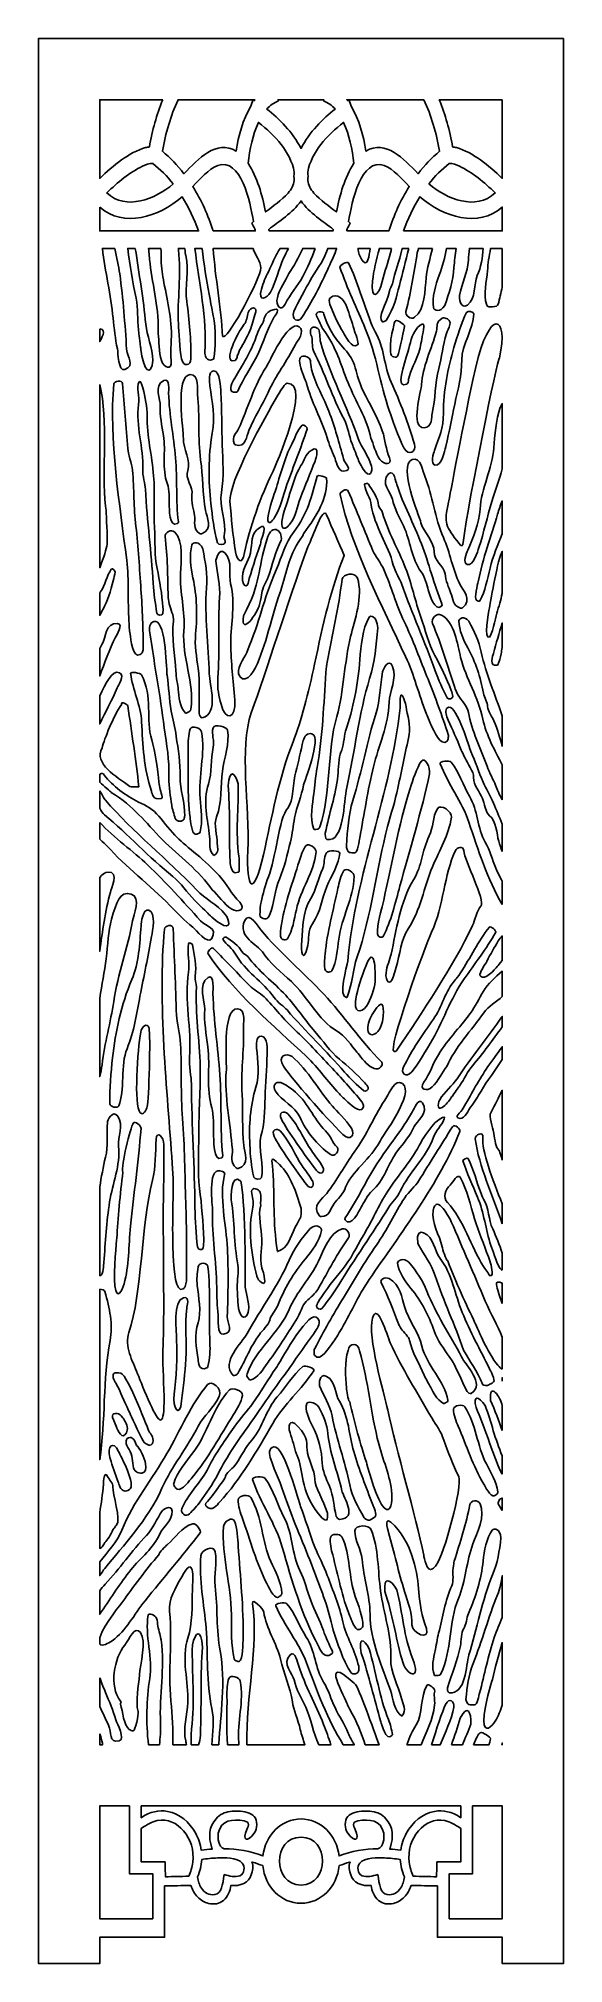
# Model space of a CAD drawing. Header units: centimetres. Extents: x 14.7 to 19.6, y -9 to 9.
import ezdxf

# ---------------------------------------------------------------- set-up
doc = ezdxf.new("R2010")
doc.units = ezdxf.units.CM
doc.header["$MEASUREMENT"] = 0
doc.layers.add('layer 1', color=7, linetype='Continuous')

msp = doc.modelspace()

# ---------------------------------------------------------------- linework, layer by layer
at = {"layer": 'layer 1', "color": 250}
msp.add_open_spline([(19.63045, 9.00076), (17.99409, 9.00076), (16.35772, 9.00076), (14.72136, 9.00076), (14.72136, 9.00076), (14.72136, 3.53167), (14.72136, -1.93742), (14.72136, -7.4065), (14.72136, -7.4065), (14.72138, -7.4065), (14.72139, -7.4065), (14.7214, -7.4065), (14.7214, -7.4065), (14.7214, -7.93741), (14.7214, -8.46832), (14.7214, -8.99924), (14.7214, -8.99924), (14.91231, -8.99924), (15.10322, -8.99924), (15.29413, -8.99924), (15.29413, -8.99924), (15.29413, -8.91742), (15.29413, -8.8356), (15.29413, -8.75378), (15.29413, -8.75378), (15.49607, -8.75378), (15.69801, -8.75378), (15.89995, -8.75378), (15.89995, -8.75378), (15.89995, -8.5939), (15.89995, -8.43402), (15.89995, -8.27414), (15.89995, -8.27414), (15.98164, -8.27251), (16.06334, -8.27088), (16.14504, -8.26924), (16.14504, -8.26924), (16.15955, -8.31061), (16.17856, -8.34649), (16.21013, -8.37816), (16.21013, -8.37816), (16.24104, -8.40916), (16.27298, -8.42833), (16.3105, -8.43705), (16.3105, -8.43705), (16.36015, -8.4486), (16.41259, -8.44357), (16.45245, -8.40879), (16.45245, -8.40879), (16.49102, -8.37514), (16.51328, -8.32123), (16.52127, -8.2698), (16.52127, -8.2698), (16.5441, -8.27211), (16.56351, -8.27158), (16.58182, -8.26896), (16.58182, -8.26896), (16.67318, -8.25588), (16.71634, -8.19807), (16.72405, -8.1109), (16.72405, -8.1109), (16.72594, -8.08953), (16.72444, -8.06844), (16.71765, -8.04988), (16.71765, -8.04988), (16.71909, -8.05024), (16.72053, -8.05059), (16.72196, -8.05095), (16.72196, -8.05095), (16.7542, -8.0621), (16.78644, -8.07324), (16.81868, -8.08439), (16.81868, -8.08439), (16.83803, -8.28195), (16.99059, -8.43577), (17.17592, -8.43577), (17.17592, -8.43577), (17.36126, -8.43577), (17.51382, -8.28195), (17.53317, -8.08439), (17.53317, -8.08439), (17.56541, -8.07324), (17.59765, -8.0621), (17.62989, -8.05095), (17.62989, -8.05095), (17.63132, -8.05059), (17.63276, -8.05024), (17.63419, -8.04988), (17.63419, -8.04988), (17.62741, -8.06844), (17.6259, -8.08953), (17.6278, -8.1109), (17.6278, -8.1109), (17.63551, -8.19807), (17.67867, -8.25588), (17.77003, -8.26896), (17.77003, -8.26896), (17.78834, -8.27158), (17.80775, -8.27211), (17.83058, -8.2698), (17.83058, -8.2698), (17.83857, -8.32123), (17.86083, -8.37514), (17.8994, -8.40879), (17.8994, -8.40879), (17.93926, -8.44357), (17.9917, -8.4486), (18.04135, -8.43705), (18.04135, -8.43705), (18.07887, -8.42833), (18.11082, -8.40916), (18.14173, -8.37816), (18.14173, -8.37816), (18.17329, -8.34649), (18.1923, -8.31061), (18.20681, -8.26924), (18.20681, -8.26924), (18.28851, -8.27088), (18.37021, -8.27251), (18.4519, -8.27414), (18.4519, -8.27414), (18.4519, -8.43402), (18.4519, -8.5939), (18.4519, -8.75378), (18.4519, -8.75378), (18.65384, -8.75378), (18.85578, -8.75378), (19.05772, -8.75378), (19.05772, -8.75378), (19.05772, -8.8356), (19.05772, -8.91742), (19.05772, -8.99924), (19.05772, -8.99924), (19.24863, -8.99924), (19.43954, -8.99924), (19.63045, -8.99924), (19.63045, -8.99924), (19.63045, -8.46832), (19.63045, -7.93741), (19.63045, -7.4065), (19.63045, -7.4065), (19.63045, -1.93742), (19.63045, 3.53167), (19.63045, 9.00076)], degree=3, knots=[0, 0, 0, 0, 0.02702703, 0.02702703, 0.02702703, 0.02702703, 0.05405405, 0.05405405, 0.05405405, 0.05405405, 0.08108108, 0.08108108, 0.08108108, 0.08108108, 0.10810811, 0.10810811, 0.10810811, 0.10810811, 0.13513514, 0.13513514, 0.13513514, 0.13513514, 0.16216216, 0.16216216, 0.16216216, 0.16216216, 0.18918919, 0.18918919, 0.18918919, 0.18918919, 0.21621622, 0.21621622, 0.21621622, 0.21621622, 0.24324324, 0.24324324, 0.24324324, 0.24324324, 0.27027027, 0.27027027, 0.27027027, 0.27027027, 0.2972973, 0.2972973, 0.2972973, 0.2972973, 0.32432432, 0.32432432, 0.32432432, 0.32432432, 0.35135135, 0.35135135, 0.35135135, 0.35135135, 0.37837838, 0.37837838, 0.37837838, 0.37837838, 0.40540541, 0.40540541, 0.40540541, 0.40540541, 0.43243243, 0.43243243, 0.43243243, 0.43243243, 0.45945946, 0.45945946, 0.45945946, 0.45945946, 0.48648649, 0.48648649, 0.48648649, 0.48648649, 0.51351351, 0.51351351, 0.51351351, 0.51351351, 0.54054054, 0.54054054, 0.54054054, 0.54054054, 0.56756757, 0.56756757, 0.56756757, 0.56756757, 0.59459459, 0.59459459, 0.59459459, 0.59459459, 0.62162162, 0.62162162, 0.62162162, 0.62162162, 0.64864865, 0.64864865, 0.64864865, 0.64864865, 0.67567568, 0.67567568, 0.67567568, 0.67567568, 0.7027027, 0.7027027, 0.7027027, 0.7027027, 0.72972973, 0.72972973, 0.72972973, 0.72972973, 0.75675676, 0.75675676, 0.75675676, 0.75675676, 0.78378378, 0.78378378, 0.78378378, 0.78378378, 0.81081081, 0.81081081, 0.81081081, 0.81081081, 0.83783784, 0.83783784, 0.83783784, 0.83783784, 0.86486486, 0.86486486, 0.86486486, 0.86486486, 0.89189189, 0.89189189, 0.89189189, 0.89189189, 0.91891892, 0.91891892, 0.91891892, 0.91891892, 0.94594595, 0.94594595, 0.94594595, 0.94594595, 1, 1, 1, 1], dxfattribs=at)
at = {"layer": 'layer 1', "color": 7}
for points, knots in [([(15.88291, 8.42804), (15.68663, 8.42804), (15.49036, 8.42804), (15.29409, 8.42804), (15.29409, 8.42804), (15.29409, 8.18274), (15.29409, 7.93746), (15.29409, 7.69218), (15.29409, 7.69218), (15.42155, 7.81384), (15.56618, 7.9358), (15.72313, 7.98064), (15.72313, 7.98064), (15.73477, 7.98301), (15.74623, 7.98543), (15.75798, 7.98672), (15.75798, 7.98672), (15.78438, 8.14217), (15.82643, 8.28902), (15.88291, 8.42804)], [0, 0, 0, 0, 0.16666667, 0.16666667, 0.16666667, 0.16666667, 0.33333333, 0.33333333, 0.33333333, 0.33333333, 0.5, 0.5, 0.5, 0.5, 0.66666667, 0.66666667, 0.66666667, 0.66666667, 1, 1, 1, 1]), ([(16.72997, 8.42804), (16.49536, 8.42804), (16.26074, 8.42804), (16.02611, 8.42804), (16.02611, 8.42804), (15.95803, 8.27794), (15.90931, 8.11839), (15.88011, 7.94628), (15.88011, 7.94628), (15.95353, 7.88668), (16.02032, 7.81519), (16.08105, 7.73661), (16.08105, 7.73661), (16.21659, 7.87716), (16.38262, 8.05791), (16.57007, 7.948), (16.57007, 7.948), (16.59128, 8.09172), (16.63245, 8.24388), (16.7035, 8.36206), (16.7035, 8.36206), (16.71233, 8.38405), (16.72115, 8.40604), (16.72997, 8.42804)], [0, 0, 0, 0, 0.14285714, 0.14285714, 0.14285714, 0.14285714, 0.28571429, 0.28571429, 0.28571429, 0.28571429, 0.42857143, 0.42857143, 0.42857143, 0.42857143, 0.57142857, 0.57142857, 0.57142857, 0.57142857, 0.71428571, 0.71428571, 0.71428571, 0.71428571, 1, 1, 1, 1]), ([(16.74735, 8.42804), (16.7416, 8.42804), (16.73583, 8.42804), (16.73007, 8.42804), (16.73007, 8.42804), (16.73391, 8.42552), (16.73775, 8.423), (16.7416, 8.42049), (16.7416, 8.42049), (16.74353, 8.42306), (16.74545, 8.42557), (16.74735, 8.42804)], [0, 0, 0, 0, 0.25, 0.25, 0.25, 0.25, 0.5, 0.5, 0.5, 0.5, 1, 1, 1, 1]), ([(17.39135, 8.42804), (17.24772, 8.42804), (17.1041, 8.42804), (16.96046, 8.42804), (16.96046, 8.42804), (16.96173, 8.4249), (16.96298, 8.42176), (16.96424, 8.41862), (16.96424, 8.41862), (16.92017, 8.3941), (16.89023, 8.38077), (16.8558, 8.34087), (16.8558, 8.34087), (16.96823, 8.2528), (17.0991, 8.12574), (17.17591, 7.97243), (17.17591, 7.97243), (17.25271, 8.12574), (17.38358, 8.2528), (17.49602, 8.34087), (17.49602, 8.34087), (17.46159, 8.38077), (17.43165, 8.3941), (17.38758, 8.41862), (17.38758, 8.41862), (17.38883, 8.42176), (17.39009, 8.4249), (17.39135, 8.42804)], [0, 0, 0, 0, 0.125, 0.125, 0.125, 0.125, 0.25, 0.25, 0.25, 0.25, 0.375, 0.375, 0.375, 0.375, 0.5, 0.5, 0.5, 0.5, 0.625, 0.625, 0.625, 0.625, 0.75, 0.75, 0.75, 0.75, 1, 1, 1, 1]), ([(17.62174, 8.42804), (17.61599, 8.42804), (17.61022, 8.42804), (17.60445, 8.42804), (17.60445, 8.42804), (17.60637, 8.42557), (17.60829, 8.42306), (17.61021, 8.42049), (17.61021, 8.42049), (17.61406, 8.423), (17.6179, 8.42552), (17.62174, 8.42804)], [0, 0, 0, 0, 0.25, 0.25, 0.25, 0.25, 0.5, 0.5, 0.5, 0.5, 1, 1, 1, 1]), ([(18.3257, 8.42804), (18.09108, 8.42804), (17.85646, 8.42804), (17.62183, 8.42804), (17.62183, 8.42804), (17.63066, 8.40604), (17.63949, 8.38405), (17.64831, 8.36206), (17.64831, 8.36206), (17.71936, 8.24388), (17.76053, 8.09172), (17.78174, 7.948), (17.78174, 7.948), (17.96919, 8.05791), (18.13522, 7.87716), (18.27077, 7.73661), (18.27077, 7.73661), (18.33149, 7.81519), (18.39829, 7.88668), (18.47171, 7.94628), (18.47171, 7.94628), (18.44251, 8.11839), (18.39379, 8.27794), (18.3257, 8.42804)], [0, 0, 0, 0, 0.14285714, 0.14285714, 0.14285714, 0.14285714, 0.28571429, 0.28571429, 0.28571429, 0.28571429, 0.42857143, 0.42857143, 0.42857143, 0.42857143, 0.57142857, 0.57142857, 0.57142857, 0.57142857, 0.71428571, 0.71428571, 0.71428571, 0.71428571, 1, 1, 1, 1]), ([(19.05772, 8.42804), (18.86145, 8.42804), (18.66518, 8.42804), (18.46891, 8.42804), (18.46891, 8.42804), (18.52539, 8.28902), (18.56743, 8.14217), (18.59384, 7.98672), (18.59384, 7.98672), (18.60558, 7.98543), (18.61704, 7.98301), (18.62868, 7.98064), (18.62868, 7.98064), (18.78563, 7.9358), (18.93027, 7.81384), (19.05772, 7.69218), (19.05772, 7.69218), (19.05772, 7.93746), (19.05772, 8.18274), (19.05772, 8.42804)], [0, 0, 0, 0, 0.16666667, 0.16666667, 0.16666667, 0.16666667, 0.33333333, 0.33333333, 0.33333333, 0.33333333, 0.5, 0.5, 0.5, 0.5, 0.66666667, 0.66666667, 0.66666667, 0.66666667, 1, 1, 1, 1]), ([(17.11185, 7.75228), (17.10974, 7.72592), (17.10956, 7.6991), (17.11166, 7.67184), (17.11166, 7.67184), (17.10507, 7.63079), (17.08761, 7.59116), (17.05538, 7.55501), (17.05538, 7.55501), (16.99102, 7.48684), (16.91612, 7.4341), (16.8447, 7.37846), (16.8447, 7.37846), (16.81274, 7.54017), (16.76672, 7.7016), (16.6833, 7.83363), (16.6833, 7.83363), (16.69592, 7.96437), (16.72378, 8.10167), (16.77782, 8.21605), (16.77782, 8.21605), (16.8556, 8.15695), (16.9273, 8.08831), (16.99197, 8.00828), (16.99197, 8.00828), (17.04551, 7.93711), (17.099, 7.84449), (17.11185, 7.75228)], [0, 0, 0, 0, 0.125, 0.125, 0.125, 0.125, 0.25, 0.25, 0.25, 0.25, 0.375, 0.375, 0.375, 0.375, 0.5, 0.5, 0.5, 0.5, 0.625, 0.625, 0.625, 0.625, 0.75, 0.75, 0.75, 0.75, 1, 1, 1, 1]), ([(17.23997, 7.75228), (17.24208, 7.72593), (17.24224, 7.6991), (17.24016, 7.67184), (17.24016, 7.67184), (17.24673, 7.6308), (17.2642, 7.59116), (17.29644, 7.55501), (17.29644, 7.55501), (17.3608, 7.48684), (17.43569, 7.4341), (17.50712, 7.37846), (17.50712, 7.37846), (17.53907, 7.54016), (17.58509, 7.7016), (17.66851, 7.83363), (17.66851, 7.83363), (17.65589, 7.96437), (17.62802, 8.10167), (17.574, 8.21605), (17.574, 8.21605), (17.49622, 8.15695), (17.42452, 8.08831), (17.35985, 8.00828), (17.35985, 8.00828), (17.30631, 7.93711), (17.25283, 7.84449), (17.23997, 7.75228)], [0, 0, 0, 0, 0.125, 0.125, 0.125, 0.125, 0.25, 0.25, 0.25, 0.25, 0.375, 0.375, 0.375, 0.375, 0.5, 0.5, 0.5, 0.5, 0.625, 0.625, 0.625, 0.625, 0.75, 0.75, 0.75, 0.75, 1, 1, 1, 1]), ([(15.9803, 7.64027), (15.9248, 7.71215), (15.85943, 7.7803), (15.79006, 7.8308), (15.79006, 7.8308), (15.75866, 7.83481), (15.72327, 7.81949), (15.69404, 7.80717), (15.69404, 7.80717), (15.57337, 7.7495), (15.462, 7.65562), (15.36027, 7.55724), (15.36027, 7.55724), (15.53887, 7.38697), (15.8138, 7.50038), (15.9803, 7.64027)], [0, 0, 0, 0, 0.2, 0.2, 0.2, 0.2, 0.4, 0.4, 0.4, 0.4, 0.6, 0.6, 0.6, 0.6, 1, 1, 1, 1]), ([(16.35604, 7.20077), (16.48658, 7.20077), (16.61712, 7.20077), (16.74767, 7.20077), (16.74767, 7.20077), (16.74649, 7.2075), (16.74531, 7.21424), (16.74412, 7.22098), (16.74412, 7.22098), (16.73452, 7.23891), (16.72492, 7.25685), (16.71532, 7.27479), (16.71532, 7.27479), (16.72096, 7.27936), (16.72661, 7.28394), (16.73225, 7.28851), (16.73225, 7.28851), (16.69953, 7.47475), (16.61443, 7.88775), (16.39796, 7.81385), (16.39796, 7.81385), (16.30871, 7.77644), (16.23518, 7.69187), (16.16398, 7.61802), (16.16398, 7.61802), (16.24668, 7.48592), (16.30547, 7.34874), (16.35604, 7.20077)], [0, 0, 0, 0, 0.125, 0.125, 0.125, 0.125, 0.25, 0.25, 0.25, 0.25, 0.375, 0.375, 0.375, 0.375, 0.5, 0.5, 0.5, 0.5, 0.625, 0.625, 0.625, 0.625, 0.75, 0.75, 0.75, 0.75, 1, 1, 1, 1]), ([(17.60415, 7.20077), (17.73469, 7.20077), (17.86523, 7.20077), (17.99578, 7.20077), (17.99578, 7.20077), (18.04635, 7.34874), (18.10514, 7.48592), (18.18782, 7.61802), (18.18782, 7.61802), (18.11664, 7.69187), (18.04309, 7.77644), (17.95385, 7.81385), (17.95385, 7.81385), (17.73737, 7.88775), (17.65228, 7.47475), (17.61956, 7.28852), (17.61956, 7.28852), (17.6252, 7.28394), (17.63084, 7.27937), (17.63648, 7.27479), (17.63648, 7.27479), (17.62689, 7.25685), (17.61729, 7.23891), (17.6077, 7.22097), (17.6077, 7.22097), (17.60651, 7.21424), (17.60533, 7.2075), (17.60415, 7.20077)], [0, 0, 0, 0, 0.125, 0.125, 0.125, 0.125, 0.25, 0.25, 0.25, 0.25, 0.375, 0.375, 0.375, 0.375, 0.5, 0.5, 0.5, 0.5, 0.625, 0.625, 0.625, 0.625, 0.75, 0.75, 0.75, 0.75, 1, 1, 1, 1]), ([(18.37152, 7.64027), (18.42701, 7.71215), (18.49239, 7.7803), (18.56175, 7.8308), (18.56175, 7.8308), (18.59315, 7.83481), (18.62855, 7.81949), (18.65777, 7.80717), (18.65777, 7.80717), (18.77844, 7.7495), (18.8898, 7.65562), (18.99153, 7.55724), (18.99153, 7.55724), (18.81294, 7.38697), (18.53801, 7.50038), (18.37152, 7.64027)], [0, 0, 0, 0, 0.2, 0.2, 0.2, 0.2, 0.4, 0.4, 0.4, 0.4, 0.6, 0.6, 0.6, 0.6, 1, 1, 1, 1]), ([(15.29409, 7.42383), (15.29409, 7.34948), (15.29409, 7.27512), (15.29409, 7.20077), (15.29409, 7.20077), (15.6022, 7.20077), (15.91031, 7.20077), (16.21842, 7.20077), (16.21842, 7.20077), (16.17696, 7.31325), (16.12848, 7.41905), (16.06438, 7.52145), (16.06438, 7.52145), (15.84192, 7.32789), (15.51958, 7.2276), (15.29409, 7.42383)], [0, 0, 0, 0, 0.2, 0.2, 0.2, 0.2, 0.4, 0.4, 0.4, 0.4, 0.6, 0.6, 0.6, 0.6, 1, 1, 1, 1]), ([(16.87687, 7.20077), (17.07623, 7.20077), (17.27559, 7.20077), (17.47495, 7.20077), (17.47495, 7.20077), (17.47583, 7.20577), (17.47671, 7.21078), (17.47758, 7.21578), (17.47758, 7.21578), (17.38386, 7.28995), (17.25376, 7.36828), (17.17591, 7.48246), (17.17591, 7.48246), (17.09806, 7.36828), (16.96795, 7.28995), (16.87422, 7.21578), (16.87422, 7.21578), (16.87511, 7.21078), (16.87599, 7.20577), (16.87687, 7.20077)], [0, 0, 0, 0, 0.16666667, 0.16666667, 0.16666667, 0.16666667, 0.33333333, 0.33333333, 0.33333333, 0.33333333, 0.5, 0.5, 0.5, 0.5, 0.66666667, 0.66666667, 0.66666667, 0.66666667, 1, 1, 1, 1]), ([(18.13339, 7.20077), (18.44151, 7.20077), (18.74961, 7.20077), (19.05772, 7.20077), (19.05772, 7.20077), (19.05772, 7.27512), (19.05772, 7.34948), (19.05772, 7.42383), (19.05772, 7.42383), (18.83223, 7.2276), (18.50989, 7.32789), (18.28743, 7.52145), (18.28743, 7.52145), (18.22333, 7.41905), (18.17485, 7.31325), (18.13339, 7.20077)], [0, 0, 0, 0, 0.2, 0.2, 0.2, 0.2, 0.4, 0.4, 0.4, 0.4, 0.6, 0.6, 0.6, 0.6, 1, 1, 1, 1]), ([(15.43614, 7.03713), (15.39696, 7.03713), (15.35779, 7.03713), (15.31861, 7.03713), (15.31861, 7.03713), (15.34519, 6.82114), (15.39697, 6.60193), (15.41902, 6.38524), (15.41902, 6.38524), (15.42852, 6.29204), (15.4389, 6.19091), (15.45938, 6.09941), (15.45938, 6.09941), (15.46747, 6.06332), (15.46422, 5.88652), (15.52804, 5.90484), (15.52804, 5.90484), (15.52804, 5.90484), (15.52804, 5.90484), (15.52804, 5.90484), (15.52804, 5.90484), (15.62893, 5.9451), (15.5505, 6.01728), (15.54551, 6.09459), (15.54551, 6.09459), (15.5303, 6.33032), (15.51353, 6.56543), (15.48071, 6.79898), (15.48071, 6.79898), (15.47037, 6.87244), (15.45341, 6.95349), (15.43614, 7.03713)], [0, 0, 0, 0, 0.11111111, 0.11111111, 0.11111111, 0.11111111, 0.22222222, 0.22222222, 0.22222222, 0.22222222, 0.33333333, 0.33333333, 0.33333333, 0.33333333, 0.44444444, 0.44444444, 0.44444444, 0.44444444, 0.55555556, 0.55555556, 0.55555556, 0.55555556, 0.66666667, 0.66666667, 0.66666667, 0.66666667, 0.77777778, 0.77777778, 0.77777778, 0.77777778, 1, 1, 1, 1]), ([(15.62677, 7.03713), (15.60292, 7.03713), (15.57907, 7.03713), (15.55521, 7.03713), (15.55521, 7.03713), (15.57743, 6.88034), (15.59921, 6.72327), (15.63317, 6.57266), (15.63317, 6.57266), (15.65538, 6.4742), (15.64383, 6.37514), (15.65621, 6.27659), (15.65621, 6.27659), (15.65895, 6.25478), (15.66575, 6.20073), (15.67664, 6.11443), (15.67664, 6.11443), (15.67664, 6.11443), (15.67664, 6.11443), (15.67664, 6.11443), (15.67664, 6.11443), (15.67902, 6.09547), (15.68647, 6.02018), (15.7053, 5.96431), (15.7053, 5.96431), (15.74911, 5.83439), (15.79168, 5.9287), (15.78987, 5.9914), (15.78987, 5.9914), (15.78659, 6.10522), (15.73455, 6.22841), (15.72444, 6.32902), (15.72444, 6.32902), (15.70253, 6.56267), (15.66092, 6.80054), (15.62677, 7.03713)], [0, 0, 0, 0, 0.1, 0.1, 0.1, 0.1, 0.2, 0.2, 0.2, 0.2, 0.3, 0.3, 0.3, 0.3, 0.4, 0.4, 0.4, 0.4, 0.5, 0.5, 0.5, 0.5, 0.6, 0.6, 0.6, 0.6, 0.7, 0.7, 0.7, 0.7, 0.8, 0.8, 0.8, 0.8, 1, 1, 1, 1]), ([(15.86645, 7.03713), (15.82798, 7.03713), (15.7895, 7.03713), (15.75103, 7.03713), (15.75103, 7.03713), (15.75475, 6.99271), (15.75893, 6.94656), (15.76472, 6.89737), (15.76472, 6.89737), (15.78957, 6.68639), (15.85225, 6.44941), (15.83893, 6.24204), (15.83893, 6.24204), (15.85206, 6.17548), (15.84392, 6.06815), (15.87045, 5.98946), (15.87045, 5.98946), (15.89371, 5.92048), (15.97147, 5.89453), (15.96223, 5.98585), (15.96223, 5.98585), (15.95103, 6.09641), (15.96906, 6.18996), (15.96277, 6.29959), (15.96277, 6.29959), (15.95265, 6.47621), (15.89102, 6.70423), (15.87653, 6.8214), (15.87653, 6.8214), (15.86762, 6.89348), (15.8683, 6.96536), (15.86645, 7.03713)], [0, 0, 0, 0, 0.11111111, 0.11111111, 0.11111111, 0.11111111, 0.22222222, 0.22222222, 0.22222222, 0.22222222, 0.33333333, 0.33333333, 0.33333333, 0.33333333, 0.44444444, 0.44444444, 0.44444444, 0.44444444, 0.55555556, 0.55555556, 0.55555556, 0.55555556, 0.66666667, 0.66666667, 0.66666667, 0.66666667, 0.77777778, 0.77777778, 0.77777778, 0.77777778, 1, 1, 1, 1]), ([(16.08908, 7.03713), (16.06905, 7.03713), (16.04901, 7.03713), (16.02897, 7.03713), (16.02897, 7.03713), (16.02954, 7.03244), (16.03011, 7.02777), (16.03067, 7.02311), (16.03067, 7.02311), (16.05819, 6.79375), (16.0178, 6.55913), (16.0299, 6.33057), (16.0299, 6.33057), (16.0347, 6.27037), (16.03879, 6.09559), (16.05785, 6.00568), (16.05785, 6.00568), (16.07492, 5.92517), (16.14665, 5.94182), (16.14693, 6.00631), (16.14693, 6.00631), (16.1477, 6.18105), (16.13239, 6.36754), (16.10793, 6.54256), (16.10793, 6.54256), (16.0884, 6.68275), (16.13495, 6.82999), (16.09843, 6.97121), (16.09843, 6.97121), (16.09571, 6.98176), (16.09259, 7.00373), (16.08908, 7.03713)], [0, 0, 0, 0, 0.11111111, 0.11111111, 0.11111111, 0.11111111, 0.22222222, 0.22222222, 0.22222222, 0.22222222, 0.33333333, 0.33333333, 0.33333333, 0.33333333, 0.44444444, 0.44444444, 0.44444444, 0.44444444, 0.55555556, 0.55555556, 0.55555556, 0.55555556, 0.66666667, 0.66666667, 0.66666667, 0.66666667, 0.77777778, 0.77777778, 0.77777778, 0.77777778, 1, 1, 1, 1]), ([(16.25178, 7.03713), (16.22927, 7.03713), (16.20676, 7.03713), (16.18425, 7.03713), (16.18425, 7.03713), (16.2182, 6.7179), (16.30297, 6.38247), (16.276, 6.06727), (16.276, 6.06727), (16.27395, 6.04334), (16.29207, 5.97533), (16.34916, 5.99775), (16.34916, 5.99775), (16.35693, 6.0008), (16.36115, 6.00502), (16.3618, 6.01041), (16.3618, 6.01041), (16.3748, 6.1171), (16.38026, 6.23502), (16.36563, 6.34317), (16.36563, 6.34317), (16.36563, 6.34317), (16.36563, 6.34317), (16.36563, 6.34317), (16.36563, 6.34317), (16.35636, 6.41177), (16.28174, 6.75591), (16.25178, 7.03713)], [0, 0, 0, 0, 0.125, 0.125, 0.125, 0.125, 0.25, 0.25, 0.25, 0.25, 0.375, 0.375, 0.375, 0.375, 0.5, 0.5, 0.5, 0.5, 0.625, 0.625, 0.625, 0.625, 0.75, 0.75, 0.75, 0.75, 1, 1, 1, 1]), ([(16.72868, 7.03713), (16.60413, 7.03713), (16.47959, 7.03713), (16.35503, 7.03713), (16.35503, 7.03713), (16.3723, 6.77087), (16.43273, 6.46972), (16.44237, 6.21751), (16.44237, 6.21751), (16.44243, 6.21566), (16.44689, 6.21472), (16.45573, 6.21472), (16.45573, 6.21472), (16.50522, 6.21472), (16.802, 6.76464), (16.80054, 6.85499), (16.80054, 6.85499), (16.7995, 6.91931), (16.74363, 6.97962), (16.72868, 7.03713)], [0, 0, 0, 0, 0.16666667, 0.16666667, 0.16666667, 0.16666667, 0.33333333, 0.33333333, 0.33333333, 0.33333333, 0.5, 0.5, 0.5, 0.5, 0.66666667, 0.66666667, 0.66666667, 0.66666667, 1, 1, 1, 1]), ([(17.05771, 7.03713), (17.03173, 7.03713), (17.00573, 7.03713), (16.97974, 7.03713), (16.97974, 7.03713), (16.96173, 7.00707), (16.94405, 6.97678), (16.929, 6.94462), (16.929, 6.94462), (16.9198, 6.92497), (16.89701, 6.87628), (16.86065, 6.79852), (16.86065, 6.79852), (16.86065, 6.79852), (16.86065, 6.79852), (16.86065, 6.79852), (16.86065, 6.79852), (16.85265, 6.78144), (16.81924, 6.71486), (16.80541, 6.65731), (16.80541, 6.65731), (16.77327, 6.52348), (16.85788, 6.57514), (16.88932, 6.62791), (16.88932, 6.62791), (16.9464, 6.72369), (16.96822, 6.85701), (17.01275, 6.9461), (17.01275, 6.9461), (17.02801, 6.97613), (17.04298, 7.00649), (17.05771, 7.03713)], [0, 0, 0, 0, 0.11111111, 0.11111111, 0.11111111, 0.11111111, 0.22222222, 0.22222222, 0.22222222, 0.22222222, 0.33333333, 0.33333333, 0.33333333, 0.33333333, 0.44444444, 0.44444444, 0.44444444, 0.44444444, 0.55555556, 0.55555556, 0.55555556, 0.55555556, 0.66666667, 0.66666667, 0.66666667, 0.66666667, 0.77777778, 0.77777778, 0.77777778, 0.77777778, 1, 1, 1, 1]), ([(17.30911, 7.03713), (17.26999, 7.03713), (17.23087, 7.03713), (17.19176, 7.03713), (17.19176, 7.03713), (17.15338, 6.9528), (17.11149, 6.87242), (17.06139, 6.80442), (17.06139, 6.80442), (17.03724, 6.74155), (16.97417, 6.6581), (16.9547, 6.57705), (16.9547, 6.57705), (16.93763, 6.50598), (16.98807, 6.43705), (17.02842, 6.51794), (17.02842, 6.51794), (17.07727, 6.61587), (17.14124, 6.68193), (17.19365, 6.77611), (17.19365, 6.77611), (17.23623, 6.85262), (17.27488, 6.94793), (17.30911, 7.03713)], [0, 0, 0, 0, 0.14285714, 0.14285714, 0.14285714, 0.14285714, 0.28571429, 0.28571429, 0.28571429, 0.28571429, 0.42857143, 0.42857143, 0.42857143, 0.42857143, 0.57142857, 0.57142857, 0.57142857, 0.57142857, 0.71428571, 0.71428571, 0.71428571, 0.71428571, 1, 1, 1, 1]), ([(17.51053, 7.03713), (17.48211, 7.03713), (17.45369, 7.03713), (17.42527, 7.03713), (17.42527, 7.03713), (17.42123, 7.02648), (17.41724, 7.01564), (17.41331, 7.00461), (17.41331, 7.00461), (17.37946, 6.9094), (17.31041, 6.82527), (17.25784, 6.7318), (17.25784, 6.7318), (17.23018, 6.67925), (17.14174, 6.53275), (17.11023, 6.44702), (17.11023, 6.44702), (17.082, 6.37025), (17.14984, 6.34011), (17.18394, 6.39307), (17.18394, 6.39307), (17.27636, 6.53656), (17.3617, 6.69957), (17.43346, 6.85873), (17.43346, 6.85873), (17.46415, 6.92669), (17.48963, 6.98592), (17.51053, 7.03713)], [0, 0, 0, 0, 0.125, 0.125, 0.125, 0.125, 0.25, 0.25, 0.25, 0.25, 0.375, 0.375, 0.375, 0.375, 0.5, 0.5, 0.5, 0.5, 0.625, 0.625, 0.625, 0.625, 0.75, 0.75, 0.75, 0.75, 1, 1, 1, 1]), ([(17.82272, 7.03713), (17.78427, 7.03713), (17.74581, 7.03713), (17.70736, 7.03713), (17.70736, 7.03713), (17.7087, 7.03263), (17.70948, 7.02819), (17.70948, 7.02382), (17.70948, 7.02382), (17.70948, 6.98691), (17.7749, 6.84355), (17.80193, 6.93104), (17.80193, 6.93104), (17.81221, 6.96431), (17.81808, 7.00054), (17.82272, 7.03713)], [0, 0, 0, 0, 0.2, 0.2, 0.2, 0.2, 0.4, 0.4, 0.4, 0.4, 0.6, 0.6, 0.6, 0.6, 1, 1, 1, 1]), ([(18.02219, 7.03713), (17.98477, 7.03713), (17.94735, 7.03713), (17.90992, 7.03713), (17.90992, 7.03713), (17.88008, 6.93189), (17.85433, 6.82645), (17.84548, 6.73463), (17.84548, 6.73463), (17.82654, 6.53805), (17.90623, 6.59405), (17.93567, 6.72826), (17.93567, 6.72826), (17.95691, 6.82514), (17.99155, 6.90654), (18.0137, 6.99599), (18.0137, 6.99599), (18.01719, 7.01006), (18.01992, 7.02372), (18.02219, 7.03713)], [0, 0, 0, 0, 0.16666667, 0.16666667, 0.16666667, 0.16666667, 0.33333333, 0.33333333, 0.33333333, 0.33333333, 0.5, 0.5, 0.5, 0.5, 0.66666667, 0.66666667, 0.66666667, 0.66666667, 1, 1, 1, 1]), ([(18.18336, 7.03713), (18.16297, 7.03713), (18.14258, 7.03713), (18.12219, 7.03713), (18.12219, 7.03713), (18.1211, 7.03317), (18.12012, 7.02925), (18.11927, 7.02537), (18.11927, 7.02537), (18.0969, 6.92414), (18.05349, 6.81309), (18.03019, 6.70755), (18.03019, 6.70755), (18.0269, 6.69261), (18.00184, 6.65612), (18.00271, 6.63706), (18.00271, 6.63706), (17.97843, 6.51879), (17.88631, 6.39074), (17.93777, 6.35181), (17.93777, 6.35181), (17.9385, 6.34785), (17.96933, 6.3618), (17.97172, 6.36539), (17.97172, 6.36539), (18.04824, 6.48075), (18.06816, 6.59031), (18.09545, 6.68961), (18.09545, 6.68961), (18.12752, 6.80632), (18.15371, 6.92112), (18.18336, 7.03713)], [0, 0, 0, 0, 0.11111111, 0.11111111, 0.11111111, 0.11111111, 0.22222222, 0.22222222, 0.22222222, 0.22222222, 0.33333333, 0.33333333, 0.33333333, 0.33333333, 0.44444444, 0.44444444, 0.44444444, 0.44444444, 0.55555556, 0.55555556, 0.55555556, 0.55555556, 0.66666667, 0.66666667, 0.66666667, 0.66666667, 0.77777778, 0.77777778, 0.77777778, 0.77777778, 1, 1, 1, 1]), ([(18.40667, 7.03713), (18.36238, 7.03713), (18.31809, 7.03713), (18.2738, 7.03713), (18.2738, 7.03713), (18.26866, 7.02112), (18.26525, 7.00825), (18.26356, 6.99852), (18.26356, 6.99852), (18.23178, 6.81489), (18.20567, 6.62953), (18.15629, 6.44937), (18.15629, 6.44937), (18.14633, 6.41306), (18.20267, 6.3669), (18.23844, 6.39374), (18.23844, 6.39374), (18.33816, 6.46856), (18.33453, 6.65406), (18.34613, 6.76223), (18.34613, 6.76223), (18.35618, 6.85596), (18.38233, 6.94641), (18.40667, 7.03713)], [0, 0, 0, 0, 0.14285714, 0.14285714, 0.14285714, 0.14285714, 0.28571429, 0.28571429, 0.28571429, 0.28571429, 0.42857143, 0.42857143, 0.42857143, 0.42857143, 0.57142857, 0.57142857, 0.57142857, 0.57142857, 0.71428571, 0.71428571, 0.71428571, 0.71428571, 1, 1, 1, 1]), ([(18.62684, 7.03713), (18.59707, 7.03713), (18.5673, 7.03713), (18.53753, 7.03713), (18.53753, 7.03713), (18.52141, 6.95237), (18.49871, 6.86892), (18.46811, 6.78752), (18.46811, 6.78752), (18.43523, 6.70002), (18.39938, 6.57984), (18.41447, 6.484), (18.41447, 6.484), (18.4189, 6.45586), (18.47957, 6.43496), (18.51936, 6.50466), (18.51936, 6.50466), (18.56255, 6.62269), (18.59776, 6.73303), (18.60645, 6.85951), (18.60645, 6.85951), (18.61051, 6.91871), (18.61768, 6.97793), (18.62684, 7.03713)], [0, 0, 0, 0, 0.14285714, 0.14285714, 0.14285714, 0.14285714, 0.28571429, 0.28571429, 0.28571429, 0.28571429, 0.42857143, 0.42857143, 0.42857143, 0.42857143, 0.57142857, 0.57142857, 0.57142857, 0.57142857, 0.71428571, 0.71428571, 0.71428571, 0.71428571, 1, 1, 1, 1]), ([(18.8808, 7.03713), (18.83739, 7.03713), (18.79398, 7.03713), (18.75057, 7.03713), (18.75057, 7.03713), (18.74667, 7.0007), (18.74337, 6.96412), (18.74087, 6.92732), (18.74087, 6.92732), (18.73333, 6.81574), (18.68371, 6.70777), (18.65729, 6.59885), (18.65729, 6.59885), (18.6542, 6.58615), (18.66579, 6.45888), (18.73152, 6.5082), (18.73152, 6.5082), (18.81662, 6.57205), (18.7891, 6.70212), (18.82426, 6.7833), (18.82426, 6.7833), (18.85927, 6.86418), (18.8731, 6.95004), (18.8808, 7.03713)], [0, 0, 0, 0, 0.14285714, 0.14285714, 0.14285714, 0.14285714, 0.28571429, 0.28571429, 0.28571429, 0.28571429, 0.42857143, 0.42857143, 0.42857143, 0.42857143, 0.57142857, 0.57142857, 0.57142857, 0.57142857, 0.71428571, 0.71428571, 0.71428571, 0.71428571, 1, 1, 1, 1]), ([(19.05772, 7.03713), (19.02134, 7.03713), (18.98496, 7.03713), (18.94858, 7.03713), (18.94858, 7.03713), (18.9338, 6.96599), (18.92308, 6.89585), (18.92002, 6.82961), (18.92002, 6.82961), (18.91527, 6.72675), (18.87386, 6.61152), (18.91228, 6.50814), (18.91228, 6.50814), (18.92318, 6.47881), (19.01404, 6.48876), (19.02053, 6.51553), (19.02053, 6.51553), (19.0335, 6.5689), (19.04583, 6.62236), (19.05772, 6.67587), (19.05772, 6.67587), (19.05772, 6.79629), (19.05772, 6.9167), (19.05772, 7.03713)], [0, 0, 0, 0, 0.14285714, 0.14285714, 0.14285714, 0.14285714, 0.28571429, 0.28571429, 0.28571429, 0.28571429, 0.42857143, 0.42857143, 0.42857143, 0.42857143, 0.57142857, 0.57142857, 0.57142857, 0.57142857, 0.71428571, 0.71428571, 0.71428571, 0.71428571, 1, 1, 1, 1]), ([(18.13786, 5.1731), (18.08753, 5.26547), (18.0262, 5.4575), (18.00132, 5.52236), (18.00132, 5.52236), (17.91366, 5.77092), (17.88215, 6.04607), (17.77715, 6.28968), (17.77715, 6.28968), (17.69862, 6.47189), (17.60532, 6.6679), (17.54055, 6.86282), (17.54055, 6.86282), (17.53524, 6.87885), (17.60846, 6.92347), (17.6194, 6.90179), (17.6194, 6.90179), (17.70899, 6.72439), (17.75491, 6.53088), (17.82941, 6.34664), (17.82941, 6.34664), (17.82941, 6.34664), (17.82941, 6.34664), (17.82941, 6.34664), (17.82941, 6.34664), (17.84831, 6.2999), (17.86152, 6.27031), (17.86907, 6.25783), (17.86907, 6.25783), (17.9554, 6.11525), (17.95168, 5.93456), (18.01886, 5.78667), (18.01886, 5.78667), (18.10284, 5.60208), (18.18039, 5.40131), (18.23631, 5.20749), (18.23631, 5.20749), (18.25695, 5.13596), (18.18292, 5.09038), (18.13786, 5.1731)], [0, 0, 0, 0, 0.09090909, 0.09090909, 0.09090909, 0.09090909, 0.18181818, 0.18181818, 0.18181818, 0.18181818, 0.27272727, 0.27272727, 0.27272727, 0.27272727, 0.36363636, 0.36363636, 0.36363636, 0.36363636, 0.45454545, 0.45454545, 0.45454545, 0.45454545, 0.54545455, 0.54545455, 0.54545455, 0.54545455, 0.63636364, 0.63636364, 0.63636364, 0.63636364, 0.72727273, 0.72727273, 0.72727273, 0.72727273, 0.81818182, 0.81818182, 0.81818182, 0.81818182, 1, 1, 1, 1]), ([(16.68237, 6.43916), (16.67289, 6.40415), (16.66839, 6.35554), (16.64537, 6.32856), (16.64537, 6.32856), (16.6115, 6.29852), (16.45173, 6.00127), (16.53207, 5.98817), (16.53207, 5.98817), (16.58005, 5.98035), (16.57838, 6.02579), (16.5803, 6.03181), (16.5803, 6.03181), (16.60295, 6.10299), (16.6566, 6.17462), (16.68884, 6.24613), (16.68884, 6.24613), (16.71438, 6.30274), (16.72315, 6.35891), (16.74485, 6.41539), (16.74485, 6.41539), (16.78015, 6.50727), (16.6971, 6.49347), (16.68237, 6.43916)], [0, 0, 0, 0, 0.14285714, 0.14285714, 0.14285714, 0.14285714, 0.28571429, 0.28571429, 0.28571429, 0.28571429, 0.42857143, 0.42857143, 0.42857143, 0.42857143, 0.57142857, 0.57142857, 0.57142857, 0.57142857, 0.71428571, 0.71428571, 0.71428571, 0.71428571, 1, 1, 1, 1]), ([(16.57182, 5.69488), (16.48394, 5.67713), (16.53014, 5.78168), (16.54442, 5.80579), (16.54442, 5.80579), (16.603, 5.90466), (16.70616, 6.06814), (16.74395, 6.17401), (16.74395, 6.17401), (16.76274, 6.22667), (16.77754, 6.28463), (16.81546, 6.3354), (16.81546, 6.3354), (16.83877, 6.36661), (16.81951, 6.44586), (16.92792, 6.46776), (16.92792, 6.46776), (16.99199, 6.4807), (16.9316, 6.40653), (16.92603, 6.39673), (16.92603, 6.39673), (16.85985, 6.28063), (16.82799, 6.16393), (16.77221, 6.04733), (16.77221, 6.04733), (16.71735, 5.93265), (16.63423, 5.81896), (16.5851, 5.70416), (16.5851, 5.70416), (16.58304, 5.69935), (16.57862, 5.69625), (16.57182, 5.69488)], [0, 0, 0, 0, 0.11111111, 0.11111111, 0.11111111, 0.11111111, 0.22222222, 0.22222222, 0.22222222, 0.22222222, 0.33333333, 0.33333333, 0.33333333, 0.33333333, 0.44444444, 0.44444444, 0.44444444, 0.44444444, 0.55555556, 0.55555556, 0.55555556, 0.55555556, 0.66666667, 0.66666667, 0.66666667, 0.66666667, 0.77777778, 0.77777778, 0.77777778, 0.77777778, 1, 1, 1, 1]), ([(17.70502, 6.13581), (17.65607, 6.08766), (17.58161, 6.23145), (17.56931, 6.25456), (17.56931, 6.25456), (17.54297, 6.30406), (17.41051, 6.53573), (17.44691, 6.57154), (17.44691, 6.57154), (17.51525, 6.63879), (17.58411, 6.55202), (17.60448, 6.48883), (17.60448, 6.48883), (17.62662, 6.42017), (17.65282, 6.3555), (17.67197, 6.27852), (17.67197, 6.27852), (17.67906, 6.24999), (17.72372, 6.15423), (17.70502, 6.13581)], [0, 0, 0, 0, 0.16666667, 0.16666667, 0.16666667, 0.16666667, 0.33333333, 0.33333333, 0.33333333, 0.33333333, 0.5, 0.5, 0.5, 0.5, 0.66666667, 0.66666667, 0.66666667, 0.66666667, 1, 1, 1, 1]), ([(18.68892, 4.26761), (18.68565, 4.24994), (18.66183, 4.26017), (18.65551, 4.27755), (18.65551, 4.27755), (18.52597, 4.44061), (18.51171, 4.46701), (18.55641, 4.66498), (18.55641, 4.66498), (18.56232, 4.69117), (18.69659, 5.42387), (18.80661, 5.91603), (18.80661, 5.91603), (18.93529, 6.4916), (19.12381, 6.41706), (19.03095, 6.01405), (19.03095, 6.01405), (19.01283, 6.00428), (18.74698, 4.70615), (18.69151, 4.28713), (18.69151, 4.28713), (18.68979, 4.27412), (18.68892, 4.26761), (18.68892, 4.26761)], [0, 0, 0, 0, 0.14285714, 0.14285714, 0.14285714, 0.14285714, 0.28571429, 0.28571429, 0.28571429, 0.28571429, 0.42857143, 0.42857143, 0.42857143, 0.42857143, 0.57142857, 0.57142857, 0.57142857, 0.57142857, 0.71428571, 0.71428571, 0.71428571, 0.71428571, 1, 1, 1, 1]), ([(16.55194, 5.21263), (16.52612, 5.28091), (16.57158, 5.30543), (16.595, 5.35689), (16.595, 5.35689), (16.67225, 5.52668), (16.74558, 5.77528), (16.84456, 5.9182), (16.84456, 5.9182), (16.87846, 5.96715), (17.05028, 6.37492), (17.15866, 6.30538), (17.15866, 6.30538), (17.22102, 6.26536), (17.13766, 6.16783), (17.12359, 6.13921), (17.12359, 6.13921), (17.04691, 5.98333), (16.94079, 5.85217), (16.86799, 5.69213), (16.86799, 5.69213), (16.81457, 5.57471), (16.74091, 5.46137), (16.68809, 5.33468), (16.68809, 5.33468), (16.66821, 5.28705), (16.6619, 5.16861), (16.56302, 5.20105), (16.56302, 5.20105), (16.55792, 5.20272), (16.55423, 5.20659), (16.55194, 5.21263)], [0, 0, 0, 0, 0.11111111, 0.11111111, 0.11111111, 0.11111111, 0.22222222, 0.22222222, 0.22222222, 0.22222222, 0.33333333, 0.33333333, 0.33333333, 0.33333333, 0.44444444, 0.44444444, 0.44444444, 0.44444444, 0.55555556, 0.55555556, 0.55555556, 0.55555556, 0.66666667, 0.66666667, 0.66666667, 0.66666667, 0.77777778, 0.77777778, 0.77777778, 0.77777778, 1, 1, 1, 1]), ([(17.75699, 4.97312), (17.72866, 5.01476), (17.70801, 5.07274), (17.70232, 5.08729), (17.70232, 5.08729), (17.70232, 5.08729), (17.70232, 5.08729), (17.70232, 5.08729), (17.70232, 5.08729), (17.67635, 5.15351), (17.6601, 5.19499), (17.65355, 5.21173), (17.65355, 5.21173), (17.62395, 5.28735), (17.61764, 5.36586), (17.57845, 5.44039), (17.57845, 5.44039), (17.47039, 5.6459), (17.39731, 5.87193), (17.29392, 6.07992), (17.29392, 6.07992), (17.27076, 6.12653), (17.29267, 6.18261), (17.26891, 6.23071), (17.26891, 6.23071), (17.25854, 6.25171), (17.2578, 6.33488), (17.33389, 6.28892), (17.33389, 6.28892), (17.35743, 6.27471), (17.34997, 6.18775), (17.3572, 6.16328), (17.3572, 6.16328), (17.44576, 5.86318), (17.60612, 5.55973), (17.71093, 5.25974), (17.71093, 5.25974), (17.73867, 5.18227), (17.81142, 5.09153), (17.83484, 5.00305), (17.83484, 5.00305), (17.84775, 4.95429), (17.82288, 4.87627), (17.75699, 4.97312)], [0, 0, 0, 0, 0.08333333, 0.08333333, 0.08333333, 0.08333333, 0.16666667, 0.16666667, 0.16666667, 0.16666667, 0.25, 0.25, 0.25, 0.25, 0.33333333, 0.33333333, 0.33333333, 0.33333333, 0.41666667, 0.41666667, 0.41666667, 0.41666667, 0.5, 0.5, 0.5, 0.5, 0.58333333, 0.58333333, 0.58333333, 0.58333333, 0.66666667, 0.66666667, 0.66666667, 0.66666667, 0.75, 0.75, 0.75, 0.75, 0.83333333, 0.83333333, 0.83333333, 0.83333333, 1, 1, 1, 1]), ([(17.9124, 5.06567), (17.86988, 5.12464), (17.85494, 5.21275), (17.82801, 5.26424), (17.82801, 5.26424), (17.79683, 5.43407), (17.68549, 5.61462), (17.61644, 5.78074), (17.61644, 5.78074), (17.5391, 5.9668), (17.51312, 6.10242), (17.38112, 6.28456), (17.38112, 6.28456), (17.37648, 6.29097), (17.33501, 6.3757), (17.31964, 6.40782), (17.31964, 6.40782), (17.30062, 6.44757), (17.39141, 6.46257), (17.39001, 6.42375), (17.39001, 6.42375), (17.41594, 6.3214), (17.48501, 6.20432), (17.56355, 6.1177), (17.56355, 6.1177), (17.61792, 6.05775), (17.65165, 6.01788), (17.67477, 5.94633), (17.67477, 5.94633), (17.69708, 5.87734), (17.7124, 5.80697), (17.74127, 5.73877), (17.74127, 5.73877), (17.78028, 5.64664), (17.88871, 5.47313), (17.93614, 5.33221), (17.93614, 5.33221), (17.96557, 5.24474), (17.96797, 5.16603), (18.00238, 5.07867), (18.00238, 5.07867), (18.03079, 5.00651), (17.94969, 5.01397), (17.9124, 5.06567)], [0, 0, 0, 0, 0.08333333, 0.08333333, 0.08333333, 0.08333333, 0.16666667, 0.16666667, 0.16666667, 0.16666667, 0.25, 0.25, 0.25, 0.25, 0.33333333, 0.33333333, 0.33333333, 0.33333333, 0.41666667, 0.41666667, 0.41666667, 0.41666667, 0.5, 0.5, 0.5, 0.5, 0.58333333, 0.58333333, 0.58333333, 0.58333333, 0.66666667, 0.66666667, 0.66666667, 0.66666667, 0.75, 0.75, 0.75, 0.75, 0.83333333, 0.83333333, 0.83333333, 0.83333333, 1, 1, 1, 1]), ([(18.14485, 6.31794), (18.14485, 6.31794), (18.09511, 6.06303), (18.08268, 6.0362), (18.08268, 6.0362), (18.07025, 6.00936), (18.01429, 6.01607), (18.01429, 6.06973), (18.01429, 6.06973), (18.01429, 6.1234), (18.00808, 6.17371), (18.02673, 6.2408), (18.02673, 6.2408), (18.04538, 6.30788), (18.04227, 6.34813), (18.06092, 6.36154), (18.06092, 6.36154), (18.07957, 6.37496), (18.14485, 6.31794), (18.14485, 6.31794)], [0, 0, 0, 0, 0.16666667, 0.16666667, 0.16666667, 0.16666667, 0.33333333, 0.33333333, 0.33333333, 0.33333333, 0.5, 0.5, 0.5, 0.5, 0.66666667, 0.66666667, 0.66666667, 0.66666667, 1, 1, 1, 1]), ([(18.26461, 6.29689), (18.22818, 6.25874), (18.20076, 6.17626), (18.18332, 6.1032), (18.18332, 6.1032), (18.16677, 6.03382), (18.06501, 5.76742), (18.13417, 5.76244), (18.13417, 5.76244), (18.18805, 5.75856), (18.18098, 5.80896), (18.1824, 5.81584), (18.1824, 5.81584), (18.19922, 5.89731), (18.25022, 5.98241), (18.27761, 6.06522), (18.27761, 6.06522), (18.29613, 6.12121), (18.30118, 6.17563), (18.31316, 6.23085), (18.31316, 6.23085), (18.32617, 6.29086), (18.34557, 6.38164), (18.26461, 6.29689)], [0, 0, 0, 0, 0.14285714, 0.14285714, 0.14285714, 0.14285714, 0.28571429, 0.28571429, 0.28571429, 0.28571429, 0.42857143, 0.42857143, 0.42857143, 0.42857143, 0.57142857, 0.57142857, 0.57142857, 0.57142857, 0.71428571, 0.71428571, 0.71428571, 0.71428571, 1, 1, 1, 1]), ([(18.49615, 6.38543), (18.43152, 6.34764), (18.45478, 6.31153), (18.44249, 6.26539), (18.44249, 6.26539), (18.3988, 6.10159), (18.3093, 5.92416), (18.3033, 5.7645), (18.3033, 5.7645), (18.30147, 5.71582), (18.19232, 5.35585), (18.32786, 5.36052), (18.32786, 5.36052), (18.40586, 5.3632), (18.39609, 5.46671), (18.40203, 5.49281), (18.40203, 5.49281), (18.43442, 5.63495), (18.42635, 5.77168), (18.46463, 5.91517), (18.46463, 5.91517), (18.49272, 6.02045), (18.50105, 6.13117), (18.53544, 6.24278), (18.53544, 6.24278), (18.54835, 6.28475), (18.61709, 6.37134), (18.51281, 6.38907), (18.51281, 6.38907), (18.50743, 6.38999), (18.50187, 6.38877), (18.49615, 6.38543)], [0, 0, 0, 0, 0.11111111, 0.11111111, 0.11111111, 0.11111111, 0.22222222, 0.22222222, 0.22222222, 0.22222222, 0.33333333, 0.33333333, 0.33333333, 0.33333333, 0.44444444, 0.44444444, 0.44444444, 0.44444444, 0.55555556, 0.55555556, 0.55555556, 0.55555556, 0.66666667, 0.66666667, 0.66666667, 0.66666667, 0.77777778, 0.77777778, 0.77777778, 0.77777778, 1, 1, 1, 1]), ([(18.79095, 6.42472), (18.79094, 6.44915), (18.73313, 6.45946), (18.72362, 6.43967), (18.72362, 6.43967), (18.67405, 6.33644), (18.63812, 6.21901), (18.60593, 6.11051), (18.60593, 6.11051), (18.5494, 5.91991), (18.50741, 5.70748), (18.5077, 5.4964), (18.5077, 5.4964), (18.50789, 5.35572), (18.46758, 5.27737), (18.42382, 5.14833), (18.42382, 5.14833), (18.41631, 5.1262), (18.38213, 5.01941), (18.43147, 5.01166), (18.43147, 5.01166), (18.49216, 5.00213), (18.51912, 5.14306), (18.52902, 5.18532), (18.52902, 5.18532), (18.56451, 5.3368), (18.58172, 5.43128), (18.61364, 5.58284), (18.61364, 5.58284), (18.64235, 5.71907), (18.67952, 5.85285), (18.67942, 5.99572), (18.67942, 5.99572), (18.67932, 6.13322), (18.79104, 6.29303), (18.79095, 6.42472)], [0, 0, 0, 0, 0.1, 0.1, 0.1, 0.1, 0.2, 0.2, 0.2, 0.2, 0.3, 0.3, 0.3, 0.3, 0.4, 0.4, 0.4, 0.4, 0.5, 0.5, 0.5, 0.5, 0.6, 0.6, 0.6, 0.6, 0.7, 0.7, 0.7, 0.7, 0.8, 0.8, 0.8, 0.8, 1, 1, 1, 1]), ([(15.29409, 6.28509), (15.29409, 6.24556), (15.29409, 6.20601), (15.29409, 6.16649), (15.29409, 6.16649), (15.2944, 6.16731), (15.29471, 6.16814), (15.29502, 6.16896), (15.29502, 6.16896), (15.3034, 6.19151), (15.36854, 6.27961), (15.29529, 6.28505), (15.29529, 6.28505), (15.29489, 6.28507), (15.29449, 6.28506), (15.29409, 6.28509)], [0, 0, 0, 0, 0.2, 0.2, 0.2, 0.2, 0.4, 0.4, 0.4, 0.4, 0.6, 0.6, 0.6, 0.6, 1, 1, 1, 1]), ([(17.57642, 4.95475), (17.51706, 4.9525), (17.50154, 5.06151), (17.48996, 5.08501), (17.48996, 5.08501), (17.46065, 5.14459), (17.44001, 5.20869), (17.42106, 5.26776), (17.42106, 5.26776), (17.36756, 5.43463), (17.27151, 5.61005), (17.22866, 5.77361), (17.22866, 5.77361), (17.22107, 5.80258), (17.09546, 6.05607), (17.21376, 6.02904), (17.21376, 6.02904), (17.28522, 6.01273), (17.25615, 5.97518), (17.27438, 5.90449), (17.27438, 5.90449), (17.30647, 5.78012), (17.39323, 5.6306), (17.43665, 5.51516), (17.43665, 5.51516), (17.49281, 5.36586), (17.53371, 5.21789), (17.57317, 5.06975), (17.57317, 5.06975), (17.58611, 5.02117), (17.66904, 4.9653), (17.57642, 4.95475), (17.57642, 4.95475), (17.57642, 4.95475), (17.57642, 4.95475), (17.57642, 4.95475)], [0, 0, 0, 0, 0.1, 0.1, 0.1, 0.1, 0.2, 0.2, 0.2, 0.2, 0.3, 0.3, 0.3, 0.3, 0.4, 0.4, 0.4, 0.4, 0.5, 0.5, 0.5, 0.5, 0.6, 0.6, 0.6, 0.6, 0.7, 0.7, 0.7, 0.7, 0.8, 0.8, 0.8, 0.8, 1, 1, 1, 1]), ([(15.29409, 5.76687), (15.29409, 5.19536), (15.29409, 4.62385), (15.29409, 4.05233), (15.29409, 4.05233), (15.33221, 4.15068), (15.35744, 4.22773), (15.36205, 4.2712), (15.36205, 4.2712), (15.36917, 4.33847), (15.36073, 4.41408), (15.3585, 4.4694), (15.3585, 4.4694), (15.35592, 4.53337), (15.35512, 4.57372), (15.34873, 4.62898), (15.34873, 4.62898), (15.3104, 4.961), (15.37616, 5.42754), (15.29409, 5.76687)], [0, 0, 0, 0, 0.16666667, 0.16666667, 0.16666667, 0.16666667, 0.33333333, 0.33333333, 0.33333333, 0.33333333, 0.5, 0.5, 0.5, 0.5, 0.66666667, 0.66666667, 0.66666667, 0.66666667, 1, 1, 1, 1]), ([(15.67356, 3.23966), (15.59633, 3.20381), (15.58533, 3.38697), (15.57744, 3.4317), (15.57744, 3.4317), (15.57109, 3.46765), (15.56836, 3.53378), (15.56696, 3.55414), (15.56696, 3.55414), (15.55388, 3.74371), (15.56933, 3.93276), (15.54585, 4.12216), (15.54585, 4.12216), (15.48299, 4.62909), (15.37704, 5.26409), (15.42591, 5.77105), (15.42591, 5.77105), (15.42812, 5.79381), (15.50394, 5.81272), (15.5078, 5.7736), (15.5078, 5.7736), (15.52338, 5.5707), (15.54183, 5.36828), (15.55581, 5.1655), (15.55581, 5.1655), (15.55917, 5.11685), (15.59354, 5.0273), (15.59985, 4.96334), (15.59985, 4.96334), (15.61713, 4.78827), (15.60842, 4.61461), (15.63203, 4.4392), (15.63203, 4.4392), (15.65831, 4.24407), (15.66456, 4.04409), (15.67941, 3.84797), (15.67941, 3.84797), (15.69334, 3.66378), (15.6999, 3.47888), (15.70112, 3.29385), (15.70112, 3.29385), (15.70121, 3.2811), (15.69419, 3.26902), (15.68925, 3.25688), (15.68925, 3.25688), (15.68591, 3.2487), (15.68068, 3.24296), (15.67356, 3.23966)], [0, 0, 0, 0, 0.07692308, 0.07692308, 0.07692308, 0.07692308, 0.15384615, 0.15384615, 0.15384615, 0.15384615, 0.23076923, 0.23076923, 0.23076923, 0.23076923, 0.30769231, 0.30769231, 0.30769231, 0.30769231, 0.38461538, 0.38461538, 0.38461538, 0.38461538, 0.46153846, 0.46153846, 0.46153846, 0.46153846, 0.53846154, 0.53846154, 0.53846154, 0.53846154, 0.61538462, 0.61538462, 0.61538462, 0.61538462, 0.69230769, 0.69230769, 0.69230769, 0.69230769, 0.76923077, 0.76923077, 0.76923077, 0.76923077, 0.84615385, 0.84615385, 0.84615385, 0.84615385, 1, 1, 1, 1]), ([(15.88333, 3.62397), (15.87924, 3.60105), (15.83212, 3.6074), (15.82872, 3.62822), (15.82872, 3.62822), (15.81352, 3.72102), (15.79839, 3.81341), (15.79317, 3.90668), (15.79317, 3.90668), (15.7771, 4.19338), (15.73767, 4.48806), (15.72094, 4.78703), (15.72094, 4.78703), (15.71858, 4.82933), (15.69317, 4.91482), (15.69601, 4.97415), (15.69601, 4.97415), (15.7056, 5.17398), (15.62812, 5.37927), (15.65742, 5.57818), (15.65742, 5.57818), (15.66306, 5.61651), (15.65704, 5.65538), (15.6522, 5.69442), (15.6522, 5.69442), (15.64448, 5.75675), (15.66483, 5.8595), (15.69723, 5.73294), (15.69723, 5.73294), (15.71818, 5.65111), (15.73987, 5.55034), (15.73766, 5.47513), (15.73766, 5.47513), (15.73316, 5.2858), (15.78297, 5.09929), (15.798, 4.91051), (15.798, 4.91051), (15.81073, 4.75076), (15.79727, 4.58713), (15.80603, 4.42597), (15.80603, 4.42597), (15.81287, 4.30003), (15.8046, 4.16734), (15.83067, 4.04396), (15.83067, 4.04396), (15.85464, 3.93057), (15.87578, 3.80084), (15.88518, 3.68268), (15.88518, 3.68268), (15.88695, 3.66038), (15.88633, 3.64081), (15.88333, 3.62397)], [0, 0, 0, 0, 0.07142857, 0.07142857, 0.07142857, 0.07142857, 0.14285714, 0.14285714, 0.14285714, 0.14285714, 0.21428571, 0.21428571, 0.21428571, 0.21428571, 0.28571429, 0.28571429, 0.28571429, 0.28571429, 0.35714286, 0.35714286, 0.35714286, 0.35714286, 0.42857143, 0.42857143, 0.42857143, 0.42857143, 0.5, 0.5, 0.5, 0.5, 0.57142857, 0.57142857, 0.57142857, 0.57142857, 0.64285714, 0.64285714, 0.64285714, 0.64285714, 0.71428571, 0.71428571, 0.71428571, 0.71428571, 0.78571429, 0.78571429, 0.78571429, 0.78571429, 0.85714286, 0.85714286, 0.85714286, 0.85714286, 1, 1, 1, 1]), ([(16.02087, 4.46483), (15.93914, 4.42408), (15.94482, 4.60779), (15.9442, 4.64993), (15.9442, 4.64993), (15.9437, 4.6854), (15.94527, 4.78601), (15.92652, 4.83492), (15.92652, 4.83492), (15.87263, 4.9755), (15.91349, 5.14297), (15.89023, 5.2882), (15.89023, 5.2882), (15.87573, 5.3787), (15.85353, 5.47753), (15.86058, 5.56727), (15.86058, 5.56727), (15.86492, 5.6224), (15.79262, 5.75261), (15.89345, 5.80287), (15.89345, 5.80287), (15.95305, 5.83258), (15.93742, 5.70089), (15.9379, 5.68377), (15.9379, 5.68377), (15.94357, 5.48119), (15.9861, 5.28189), (16.00313, 5.07979), (16.00313, 5.07979), (16.01989, 4.88098), (16.00598, 4.6803), (16.02891, 4.48202), (16.02891, 4.48202), (16.02987, 4.47371), (16.0272, 4.46798), (16.02087, 4.46483)], [0, 0, 0, 0, 0.1, 0.1, 0.1, 0.1, 0.2, 0.2, 0.2, 0.2, 0.3, 0.3, 0.3, 0.3, 0.4, 0.4, 0.4, 0.4, 0.5, 0.5, 0.5, 0.5, 0.6, 0.6, 0.6, 0.6, 0.7, 0.7, 0.7, 0.7, 0.8, 0.8, 0.8, 0.8, 1, 1, 1, 1]), ([(16.22719, 4.37282), (16.16043, 4.42011), (16.18915, 4.47622), (16.18011, 4.5425), (16.18011, 4.5425), (16.17416, 4.58613), (16.14622, 4.67202), (16.1565, 4.73305), (16.1565, 4.73305), (16.16929, 4.80911), (16.08847, 4.88548), (16.11658, 4.96249), (16.11658, 4.96249), (16.14831, 5.04943), (16.07242, 5.16724), (16.07585, 5.26138), (16.07585, 5.26138), (16.07844, 5.33274), (15.99359, 5.84821), (16.14063, 5.8587), (16.14063, 5.8587), (16.22525, 5.86474), (16.20486, 5.71124), (16.20887, 5.67362), (16.20887, 5.67362), (16.23072, 5.46872), (16.20906, 5.26657), (16.2372, 5.06043), (16.2372, 5.06043), (16.25783, 4.90918), (16.25647, 4.7474), (16.28338, 4.58765), (16.28338, 4.58765), (16.29348, 4.52758), (16.3601, 4.40901), (16.24498, 4.36959), (16.24498, 4.36959), (16.23904, 4.36755), (16.23311, 4.36863), (16.22719, 4.37282)], [0, 0, 0, 0, 0.09090909, 0.09090909, 0.09090909, 0.09090909, 0.18181818, 0.18181818, 0.18181818, 0.18181818, 0.27272727, 0.27272727, 0.27272727, 0.27272727, 0.36363636, 0.36363636, 0.36363636, 0.36363636, 0.45454545, 0.45454545, 0.45454545, 0.45454545, 0.54545455, 0.54545455, 0.54545455, 0.54545455, 0.63636364, 0.63636364, 0.63636364, 0.63636364, 0.72727273, 0.72727273, 0.72727273, 0.72727273, 0.81818182, 0.81818182, 0.81818182, 0.81818182, 1, 1, 1, 1]), ([(16.46644, 4.28807), (16.46186, 4.26268), (16.40008, 4.26368), (16.39393, 4.28616), (16.39393, 4.28616), (16.36186, 4.40349), (16.34658, 4.53281), (16.3335, 4.65207), (16.3335, 4.65207), (16.31053, 4.8616), (16.30671, 5.09086), (16.34639, 5.31014), (16.34639, 5.31014), (16.37286, 5.45631), (16.34543, 5.60945), (16.3242, 5.75242), (16.3242, 5.75242), (16.32055, 5.77693), (16.3051, 5.89483), (16.35763, 5.89289), (16.35763, 5.89289), (16.42226, 5.89049), (16.42386, 5.73858), (16.42623, 5.69266), (16.42623, 5.69266), (16.4347, 5.52805), (16.4352, 5.36283), (16.43997, 5.19886), (16.43997, 5.19886), (16.44428, 5.05147), (16.4578, 4.90492), (16.43102, 4.75646), (16.43102, 4.75646), (16.40675, 4.62192), (16.48689, 4.48422), (16.45626, 4.3499), (16.45626, 4.3499), (16.4537, 4.33863), (16.45688, 4.33121), (16.46093, 4.32059), (16.46093, 4.32059), (16.46608, 4.3071), (16.46791, 4.29625), (16.46644, 4.28807)], [0, 0, 0, 0, 0.08333333, 0.08333333, 0.08333333, 0.08333333, 0.16666667, 0.16666667, 0.16666667, 0.16666667, 0.25, 0.25, 0.25, 0.25, 0.33333333, 0.33333333, 0.33333333, 0.33333333, 0.41666667, 0.41666667, 0.41666667, 0.41666667, 0.5, 0.5, 0.5, 0.5, 0.58333333, 0.58333333, 0.58333333, 0.58333333, 0.66666667, 0.66666667, 0.66666667, 0.66666667, 0.75, 0.75, 0.75, 0.75, 0.83333333, 0.83333333, 0.83333333, 0.83333333, 1, 1, 1, 1]), ([(16.56444, 4.20112), (16.53739, 4.35604), (16.52466, 4.51439), (16.5117, 4.67106), (16.5117, 4.67106), (16.49676, 4.85031), (16.83892, 5.45629), (16.95857, 5.66421), (16.95857, 5.66421), (16.99056, 5.71979), (17.02871, 5.77684), (17.04654, 5.77871), (17.04654, 5.77871), (17.28062, 5.77871), (16.9376, 5.00243), (16.90484, 4.9358), (16.90484, 4.9358), (16.81015, 4.74323), (16.68639, 4.408), (16.64832, 4.19302), (16.64832, 4.19302), (16.62499, 4.06126), (16.57779, 4.12458), (16.56444, 4.20112)], [0, 0, 0, 0, 0.14285714, 0.14285714, 0.14285714, 0.14285714, 0.28571429, 0.28571429, 0.28571429, 0.28571429, 0.42857143, 0.42857143, 0.42857143, 0.42857143, 0.57142857, 0.57142857, 0.57142857, 0.57142857, 0.71428571, 0.71428571, 0.71428571, 0.71428571, 1, 1, 1, 1]), ([(19.05772, 4.9763), (19.05772, 5.17994), (19.05772, 5.38359), (19.05772, 5.58724), (19.05772, 5.58724), (19.02897, 5.54931), (18.99748, 5.42187), (18.97903, 5.17471), (18.97903, 5.17471), (18.96445, 4.97944), (18.86198, 4.79336), (18.85019, 4.59941), (18.85019, 4.59941), (18.83855, 4.46333), (18.78808, 4.33549), (18.73491, 4.21497), (18.73491, 4.21497), (18.7258, 4.1943), (18.68377, 4.09437), (18.73084, 4.08205), (18.73084, 4.08205), (18.78873, 4.0669), (18.82664, 4.20056), (18.83976, 4.24046), (18.83976, 4.24046), (18.88681, 4.38349), (18.91631, 4.5292), (18.9599, 4.67265), (18.9599, 4.67265), (18.9909, 4.77458), (19.02745, 4.87448), (19.05772, 4.9763)], [0, 0, 0, 0, 0.11111111, 0.11111111, 0.11111111, 0.11111111, 0.22222222, 0.22222222, 0.22222222, 0.22222222, 0.33333333, 0.33333333, 0.33333333, 0.33333333, 0.44444444, 0.44444444, 0.44444444, 0.44444444, 0.55555556, 0.55555556, 0.55555556, 0.55555556, 0.66666667, 0.66666667, 0.66666667, 0.66666667, 0.77777778, 0.77777778, 0.77777778, 0.77777778, 1, 1, 1, 1]), ([(16.86664, 4.51875), (16.87343, 4.60158), (16.9342, 4.76403), (16.93725, 4.77487), (16.93725, 4.77487), (16.98058, 4.91412), (17.02272, 5.08026), (17.08946, 5.20612), (17.08946, 5.20612), (17.11998, 5.26362), (17.13813, 5.33876), (17.18799, 5.38372), (17.18799, 5.38372), (17.20213, 5.39647), (17.23933, 5.36405), (17.23374, 5.34753), (17.23374, 5.34753), (17.17461, 5.17306), (17.10691, 5.00258), (17.04396, 4.82899), (17.04396, 4.82899), (17.00477, 4.71946), (16.98762, 4.61593), (16.9296, 4.52225), (16.9296, 4.52225), (16.90869, 4.48849), (16.85966, 4.43355), (16.86664, 4.51875)], [0, 0, 0, 0, 0.125, 0.125, 0.125, 0.125, 0.25, 0.25, 0.25, 0.25, 0.375, 0.375, 0.375, 0.375, 0.5, 0.5, 0.5, 0.5, 0.625, 0.625, 0.625, 0.625, 0.75, 0.75, 0.75, 0.75, 1, 1, 1, 1]), ([(16.99593, 4.45658), (16.99285, 4.52252), (17.04515, 4.6527), (17.04741, 4.66136), (17.04741, 4.66136), (17.08034, 4.7691), (17.11655, 4.91526), (17.17508, 5.00677), (17.17508, 5.00677), (17.20467, 5.05302), (17.21661, 5.11305), (17.27171, 5.14969), (17.27171, 5.14969), (17.35755, 5.20682), (17.31626, 5.0748), (17.30699, 5.05), (17.30699, 5.05), (17.26399, 4.93505), (17.21542, 4.8215), (17.17116, 4.70635), (17.17116, 4.70635), (17.13808, 4.6186), (17.13127, 4.53604), (17.07286, 4.46054), (17.07286, 4.46054), (17.05181, 4.43334), (16.99909, 4.38878), (16.99593, 4.45658)], [0, 0, 0, 0, 0.125, 0.125, 0.125, 0.125, 0.25, 0.25, 0.25, 0.25, 0.375, 0.375, 0.375, 0.375, 0.5, 0.5, 0.5, 0.5, 0.625, 0.625, 0.625, 0.625, 0.75, 0.75, 0.75, 0.75, 1, 1, 1, 1]), ([(18.66759, 3.67492), (18.5907, 3.69827), (18.6024, 3.76111), (18.57523, 3.82136), (18.57523, 3.82136), (18.55736, 3.86101), (18.5298, 3.93381), (18.52252, 3.99534), (18.52252, 3.99534), (18.51344, 4.07201), (18.41503, 4.11851), (18.42028, 4.20108), (18.42028, 4.20108), (18.42622, 4.2943), (18.32093, 4.38191), (18.29786, 4.47277), (18.29786, 4.47277), (18.28038, 4.54164), (18.0784, 5.00544), (18.21565, 5.06333), (18.21565, 5.06333), (18.29463, 5.09664), (18.31812, 4.94367), (18.33247, 4.90911), (18.33247, 4.90911), (18.41062, 4.72087), (18.42341, 4.52109), (18.5079, 4.33373), (18.5079, 4.33373), (18.56987, 4.19625), (18.59072, 4.04158), (18.66106, 3.89803), (18.66106, 3.89803), (18.68749, 3.84405), (18.78417, 3.75271), (18.68545, 3.67763), (18.68545, 3.67763), (18.68035, 3.67377), (18.67439, 3.67286), (18.66759, 3.67492)], [0, 0, 0, 0, 0.09090909, 0.09090909, 0.09090909, 0.09090909, 0.18181818, 0.18181818, 0.18181818, 0.18181818, 0.27272727, 0.27272727, 0.27272727, 0.27272727, 0.36363636, 0.36363636, 0.36363636, 0.36363636, 0.45454545, 0.45454545, 0.45454545, 0.45454545, 0.54545455, 0.54545455, 0.54545455, 0.54545455, 0.63636364, 0.63636364, 0.63636364, 0.63636364, 0.72727273, 0.72727273, 0.72727273, 0.72727273, 0.81818182, 0.81818182, 0.81818182, 0.81818182, 1, 1, 1, 1]), ([(16.60417, 3.03647), (16.55784, 3.10072), (16.64381, 3.20095), (16.66816, 3.25922), (16.66816, 3.25922), (16.80381, 3.58368), (16.80858, 3.71327), (16.94723, 4.03801), (16.94723, 4.03801), (16.99914, 4.1596), (17.02438, 4.27675), (17.11074, 4.38983), (17.11074, 4.38983), (17.23636, 4.55435), (17.27927, 4.72689), (17.32766, 4.90832), (17.32766, 4.90832), (17.33182, 4.92392), (17.41516, 4.89918), (17.41556, 4.89108), (17.41556, 4.89108), (17.4246, 4.70404), (17.32736, 4.54009), (17.2042, 4.37879), (17.2042, 4.37879), (17.19486, 4.36655), (17.20048, 4.36057), (17.18969, 4.34644), (17.18969, 4.34644), (17.07103, 4.19103), (17.03806, 4.011), (16.98831, 3.84054), (16.98831, 3.84054), (16.92129, 3.66554), (16.85769, 3.36617), (16.76916, 3.15752), (16.76916, 3.15752), (16.75465, 3.12332), (16.66842, 2.94736), (16.60417, 3.03647)], [0, 0, 0, 0, 0.09090909, 0.09090909, 0.09090909, 0.09090909, 0.18181818, 0.18181818, 0.18181818, 0.18181818, 0.27272727, 0.27272727, 0.27272727, 0.27272727, 0.36363636, 0.36363636, 0.36363636, 0.36363636, 0.45454545, 0.45454545, 0.45454545, 0.45454545, 0.54545455, 0.54545455, 0.54545455, 0.54545455, 0.63636364, 0.63636364, 0.63636364, 0.63636364, 0.72727273, 0.72727273, 0.72727273, 0.72727273, 0.81818182, 0.81818182, 0.81818182, 0.81818182, 1, 1, 1, 1]), ([(18.49134, 3.69546), (18.4248, 3.62999), (18.37884, 3.80698), (18.36647, 3.84696), (18.36647, 3.84696), (18.35607, 3.88061), (18.32942, 3.97705), (18.29786, 4.01757), (18.29786, 4.01757), (18.20717, 4.13405), (18.19928, 4.307), (18.13649, 4.4379), (18.13649, 4.4379), (18.09735, 4.51945), (18.04855, 4.60645), (18.03017, 4.6943), (18.03017, 4.6943), (18.01888, 4.74828), (17.91354, 4.84886), (17.99561, 4.92962), (17.99561, 4.92962), (18.04411, 4.97735), (18.06605, 4.84671), (18.0713, 4.83055), (18.0713, 4.83055), (18.13337, 4.63925), (18.22965, 4.4631), (18.30242, 4.27597), (18.30242, 4.27597), (18.374, 4.09189), (18.41687, 3.89603), (18.49419, 3.71446), (18.49419, 3.71446), (18.49743, 3.70685), (18.49648, 3.70052), (18.49134, 3.69546)], [0, 0, 0, 0, 0.1, 0.1, 0.1, 0.1, 0.2, 0.2, 0.2, 0.2, 0.3, 0.3, 0.3, 0.3, 0.4, 0.4, 0.4, 0.4, 0.5, 0.5, 0.5, 0.5, 0.6, 0.6, 0.6, 0.6, 0.7, 0.7, 0.7, 0.7, 0.8, 0.8, 0.8, 0.8, 1, 1, 1, 1]), ([(18.54269, 2.43181), (18.48056, 2.37068), (18.41467, 2.53989), (18.39365, 2.57938), (18.39365, 2.57938), (18.37676, 2.61113), (18.35415, 2.67266), (18.34666, 2.6914), (18.34666, 2.6914), (18.27685, 2.86594), (18.23417, 3.05005), (18.1546, 3.22076), (18.1546, 3.22076), (17.9416, 3.67766), (17.64905, 4.24039), (17.54164, 4.73672), (17.54164, 4.73672), (17.53682, 4.75902), (17.60275, 4.80362), (17.61825, 4.76802), (17.61825, 4.76802), (17.69445, 4.58177), (17.77322, 4.39697), (17.84788, 4.21027), (17.84788, 4.21027), (17.8658, 4.16548), (17.92541, 4.09298), (17.95075, 4.03476), (17.95075, 4.03476), (18.02013, 3.8754), (18.06452, 3.70822), (18.13997, 3.55077), (18.13997, 3.55077), (18.22393, 3.37563), (18.29044, 3.18885), (18.36389, 3.00874), (18.36389, 3.00874), (18.43287, 2.83959), (18.49509, 2.66716), (18.55231, 2.49275), (18.55231, 2.49275), (18.55626, 2.48072), (18.55329, 2.46683), (18.55229, 2.45361), (18.55229, 2.45361), (18.55161, 2.44471), (18.54841, 2.43744), (18.54269, 2.43181)], [0, 0, 0, 0, 0.07692308, 0.07692308, 0.07692308, 0.07692308, 0.15384615, 0.15384615, 0.15384615, 0.15384615, 0.23076923, 0.23076923, 0.23076923, 0.23076923, 0.30769231, 0.30769231, 0.30769231, 0.30769231, 0.38461538, 0.38461538, 0.38461538, 0.38461538, 0.46153846, 0.46153846, 0.46153846, 0.46153846, 0.53846154, 0.53846154, 0.53846154, 0.53846154, 0.61538462, 0.61538462, 0.61538462, 0.61538462, 0.69230769, 0.69230769, 0.69230769, 0.69230769, 0.76923077, 0.76923077, 0.76923077, 0.76923077, 0.84615385, 0.84615385, 0.84615385, 0.84615385, 1, 1, 1, 1]), ([(18.59539, 2.84902), (18.5979, 2.82583), (18.55121, 2.81655), (18.54214, 2.83528), (18.54214, 2.83528), (18.50169, 2.91881), (18.46142, 3.00197), (18.43036, 3.08919), (18.43036, 3.08919), (18.33485, 3.35729), (18.21485, 3.62539), (18.11527, 3.90497), (18.11527, 3.90497), (18.1012, 3.94452), (18.05304, 4.01775), (18.03916, 4.07525), (18.03916, 4.07525), (17.99243, 4.26887), (17.86113, 4.43936), (17.83342, 4.63855), (17.83342, 4.63855), (17.82419, 4.70493), (17.78123, 4.76149), (17.76847, 4.82807), (17.76847, 4.82807), (17.76603, 4.84078), (17.80158, 4.84205), (17.80626, 4.83473), (17.80626, 4.83473), (17.84307, 4.777), (17.89626, 4.7032), (17.90184, 4.63454), (17.90184, 4.63454), (17.90384, 4.60962), (17.93177, 4.59253), (17.93875, 4.56642), (17.93875, 4.56642), (17.98741, 4.38446), (18.08708, 4.22287), (18.1542, 4.04778), (18.1542, 4.04778), (18.21101, 3.89961), (18.24395, 3.73925), (18.29737, 3.58844), (18.29737, 3.58844), (18.33913, 3.47062), (18.36835, 3.34141), (18.42771, 3.23227), (18.42771, 3.23227), (18.48228, 3.13198), (18.53872, 3.01518), (18.58073, 2.90559), (18.58073, 2.90559), (18.58866, 2.88491), (18.59354, 2.86606), (18.59539, 2.84902)], [0, 0, 0, 0, 0.06666667, 0.06666667, 0.06666667, 0.06666667, 0.13333333, 0.13333333, 0.13333333, 0.13333333, 0.2, 0.2, 0.2, 0.2, 0.26666667, 0.26666667, 0.26666667, 0.26666667, 0.33333333, 0.33333333, 0.33333333, 0.33333333, 0.4, 0.4, 0.4, 0.4, 0.46666667, 0.46666667, 0.46666667, 0.46666667, 0.53333333, 0.53333333, 0.53333333, 0.53333333, 0.6, 0.6, 0.6, 0.6, 0.66666667, 0.66666667, 0.66666667, 0.66666667, 0.73333333, 0.73333333, 0.73333333, 0.73333333, 0.8, 0.8, 0.8, 0.8, 0.86666667, 0.86666667, 0.86666667, 0.86666667, 1, 1, 1, 1]), ([(16.67887, 1.40518), (16.6969, 1.8149), (16.5957, 2.37119), (16.71132, 2.69544), (16.71132, 2.69544), (16.85659, 3.10283), (17.04285, 3.69752), (17.23849, 4.24701), (17.23849, 4.24701), (17.29392, 4.34326), (17.37592, 4.63563), (17.41486, 4.54615), (17.41486, 4.54615), (17.47001, 4.41941), (17.52515, 4.29267), (17.58031, 4.16592), (17.58031, 4.16592), (17.46006, 3.87698), (17.38113, 3.52022), (17.30284, 3.15059), (17.30284, 3.15059), (17.24518, 2.87834), (17.17941, 2.62023), (17.10225, 2.4247), (17.10225, 2.4247), (16.96251, 2.07057), (16.90597, 1.72812), (16.82438, 1.36899), (16.82438, 1.36899), (16.72925, 0.95025), (16.66332, 1.05212), (16.67887, 1.40518)], [0, 0, 0, 0, 0.11111111, 0.11111111, 0.11111111, 0.11111111, 0.22222222, 0.22222222, 0.22222222, 0.22222222, 0.33333333, 0.33333333, 0.33333333, 0.33333333, 0.44444444, 0.44444444, 0.44444444, 0.44444444, 0.55555556, 0.55555556, 0.55555556, 0.55555556, 0.66666667, 0.66666667, 0.66666667, 0.66666667, 0.77777778, 0.77777778, 0.77777778, 0.77777778, 1, 1, 1, 1]), ([(19.05772, 4.36857), (19.05772, 4.47147), (19.05772, 4.57435), (19.05772, 4.67725), (19.05772, 4.67725), (19.04017, 4.63875), (19.02533, 4.59021), (19.01451, 4.5542), (19.01451, 4.5542), (18.95234, 4.34709), (18.87719, 4.13864), (18.83144, 3.92132), (18.83144, 3.92132), (18.82598, 3.89531), (18.79504, 3.76924), (18.81603, 3.74806), (18.81603, 3.74806), (18.82193, 3.7421), (18.8289, 3.73936), (18.83694, 3.73983), (18.83694, 3.73983), (18.84535, 3.74032), (18.84802, 3.73867), (18.85257, 3.74733), (18.85257, 3.74733), (18.89581, 3.82969), (18.92036, 3.94977), (18.94412, 4.04775), (18.94412, 4.04775), (18.97192, 4.1624), (19.01674, 4.26429), (19.05772, 4.36857)], [0, 0, 0, 0, 0.11111111, 0.11111111, 0.11111111, 0.11111111, 0.22222222, 0.22222222, 0.22222222, 0.22222222, 0.33333333, 0.33333333, 0.33333333, 0.33333333, 0.44444444, 0.44444444, 0.44444444, 0.44444444, 0.55555556, 0.55555556, 0.55555556, 0.55555556, 0.66666667, 0.66666667, 0.66666667, 0.66666667, 0.77777778, 0.77777778, 0.77777778, 0.77777778, 1, 1, 1, 1]), ([(16.09531, 2.69313), (16.03858, 2.75163), (16.03426, 2.8487), (16.02796, 2.9136), (16.02796, 2.9136), (16.02423, 2.95216), (16.0082, 3.02991), (16.00563, 3.0848), (16.00563, 3.0848), (15.99849, 3.23718), (15.96546, 3.40138), (15.98353, 3.55284), (15.98353, 3.55284), (15.98958, 3.60364), (15.9532, 3.66517), (15.94312, 3.71505), (15.94312, 3.71505), (15.94312, 3.71505), (15.94312, 3.71505), (15.94312, 3.71505), (15.94312, 3.71505), (15.93698, 3.74542), (15.9337, 3.76807), (15.9333, 3.78302), (15.9333, 3.78302), (15.9282, 3.96974), (15.92895, 4.15722), (15.90596, 4.34345), (15.90596, 4.34345), (15.90133, 4.38099), (15.96361, 4.41719), (15.9951, 4.38471), (15.9951, 4.38471), (16.0829, 4.29417), (16.05274, 4.1115), (16.04871, 4.00269), (16.04871, 4.00269), (16.04203, 3.82192), (16.09553, 3.64317), (16.08089, 3.46289), (16.08089, 3.46289), (16.06091, 3.2169), (16.18069, 2.97501), (16.14588, 2.72894), (16.14588, 2.72894), (16.14333, 2.71092), (16.13531, 2.70895), (16.11496, 2.6988), (16.11496, 2.6988), (16.10365, 2.69317), (16.0971, 2.69127), (16.09531, 2.69313)], [0, 0, 0, 0, 0.07142857, 0.07142857, 0.07142857, 0.07142857, 0.14285714, 0.14285714, 0.14285714, 0.14285714, 0.21428571, 0.21428571, 0.21428571, 0.21428571, 0.28571429, 0.28571429, 0.28571429, 0.28571429, 0.35714286, 0.35714286, 0.35714286, 0.35714286, 0.42857143, 0.42857143, 0.42857143, 0.42857143, 0.5, 0.5, 0.5, 0.5, 0.57142857, 0.57142857, 0.57142857, 0.57142857, 0.64285714, 0.64285714, 0.64285714, 0.64285714, 0.71428571, 0.71428571, 0.71428571, 0.71428571, 0.78571429, 0.78571429, 0.78571429, 0.78571429, 0.85714286, 0.85714286, 0.85714286, 0.85714286, 1, 1, 1, 1]), ([(16.80363, 4.3107), (16.80363, 4.3107), (16.80363, 4.3107), (16.80363, 4.3107), (16.80363, 4.3107), (16.80046, 4.28986), (16.79728, 4.27467), (16.79407, 4.26513), (16.79407, 4.26513), (16.75397, 4.14584), (16.70999, 4.02765), (16.6813, 3.90384), (16.6813, 3.90384), (16.67552, 3.87888), (16.65088, 3.87284), (16.63853, 3.90186), (16.63853, 3.90186), (16.60409, 3.98276), (16.66552, 4.08996), (16.69331, 4.15758), (16.69331, 4.15758), (16.72576, 4.23658), (16.69497, 4.3478), (16.76207, 4.40551), (16.76207, 4.40551), (16.84171, 4.47401), (16.8491, 4.43756), (16.80363, 4.3107)], [0, 0, 0, 0, 0.125, 0.125, 0.125, 0.125, 0.25, 0.25, 0.25, 0.25, 0.375, 0.375, 0.375, 0.375, 0.5, 0.5, 0.5, 0.5, 0.625, 0.625, 0.625, 0.625, 0.75, 0.75, 0.75, 0.75, 1, 1, 1, 1]), ([(16.63733, 3.60135), (16.80766, 3.91751), (16.7638, 4.02158), (16.85751, 4.31357), (16.85751, 4.31357), (16.90398, 4.49453), (17.02821, 4.38274), (16.98255, 4.29058), (16.98255, 4.29058), (16.91322, 4.15061), (16.90857, 4.03805), (16.8382, 3.89742), (16.8382, 3.89742), (16.80087, 3.82279), (16.81386, 3.81846), (16.78903, 3.70816), (16.78903, 3.70816), (16.77254, 3.63488), (16.60973, 3.39719), (16.63733, 3.60135)], [0, 0, 0, 0, 0.16666667, 0.16666667, 0.16666667, 0.16666667, 0.33333333, 0.33333333, 0.33333333, 0.33333333, 0.5, 0.5, 0.5, 0.5, 0.66666667, 0.66666667, 0.66666667, 0.66666667, 1, 1, 1, 1]), ([(16.25174, 2.64939), (16.23734, 2.64595), (16.22465, 2.68025), (16.22425, 2.68775), (16.22425, 2.68775), (16.21673, 2.82913), (16.23604, 2.97143), (16.21478, 3.1118), (16.21478, 3.1118), (16.19937, 3.21356), (16.18019, 3.32837), (16.19047, 3.43304), (16.19047, 3.43304), (16.20765, 3.60793), (16.20323, 3.78407), (16.16561, 3.95736), (16.16561, 3.95736), (16.14566, 4.04929), (16.12745, 4.17402), (16.15608, 4.26618), (16.15608, 4.26618), (16.1645, 4.29324), (16.22743, 4.30377), (16.25676, 4.22828), (16.25676, 4.22828), (16.28253, 4.10447), (16.30151, 3.98958), (16.29197, 3.86317), (16.29197, 3.86317), (16.2721, 3.59948), (16.31301, 3.32506), (16.3179, 3.06071), (16.3179, 3.06071), (16.31977, 2.95976), (16.4135, 2.68796), (16.25174, 2.64939)], [0, 0, 0, 0, 0.1, 0.1, 0.1, 0.1, 0.2, 0.2, 0.2, 0.2, 0.3, 0.3, 0.3, 0.3, 0.4, 0.4, 0.4, 0.4, 0.5, 0.5, 0.5, 0.5, 0.6, 0.6, 0.6, 0.6, 0.7, 0.7, 0.7, 0.7, 0.8, 0.8, 0.8, 0.8, 1, 1, 1, 1]), ([(16.42821, 2.77567), (16.40772, 2.85963), (16.39168, 2.91104), (16.39912, 3.02104), (16.39912, 3.02104), (16.41614, 3.2724), (16.39579, 3.52131), (16.41507, 3.77376), (16.41507, 3.77376), (16.4236, 3.88526), (16.39004, 4.0002), (16.37954, 4.11221), (16.37954, 4.11221), (16.37831, 4.12527), (16.40799, 4.24908), (16.46587, 4.1894), (16.46587, 4.1894), (16.54079, 4.11213), (16.49498, 3.9882), (16.51808, 3.90214), (16.51808, 3.90214), (16.56673, 3.72085), (16.51863, 3.5334), (16.51949, 3.35097), (16.51949, 3.35097), (16.5204, 3.153), (16.54209, 3.01362), (16.55642, 2.81355), (16.55642, 2.81355), (16.56927, 2.634), (16.46676, 2.61768), (16.42821, 2.77567)], [0, 0, 0, 0, 0.11111111, 0.11111111, 0.11111111, 0.11111111, 0.22222222, 0.22222222, 0.22222222, 0.22222222, 0.33333333, 0.33333333, 0.33333333, 0.33333333, 0.44444444, 0.44444444, 0.44444444, 0.44444444, 0.55555556, 0.55555556, 0.55555556, 0.55555556, 0.66666667, 0.66666667, 0.66666667, 0.66666667, 0.77777778, 0.77777778, 0.77777778, 0.77777778, 1, 1, 1, 1]), ([(19.05772, 3.81047), (19.05772, 3.94177), (19.05772, 4.07306), (19.05772, 4.20435), (19.05772, 4.20435), (19.01608, 4.14032), (18.95316, 3.76006), (18.93805, 3.67606), (18.93805, 3.67606), (18.93052, 3.63418), (18.8826, 3.37538), (18.93781, 3.40225), (18.93781, 3.40225), (18.9589, 3.41251), (18.99344, 3.58088), (19.00702, 3.62603), (19.00702, 3.62603), (19.02626, 3.68996), (19.04239, 3.75079), (19.05772, 3.81047)], [0, 0, 0, 0, 0.16666667, 0.16666667, 0.16666667, 0.16666667, 0.33333333, 0.33333333, 0.33333333, 0.33333333, 0.5, 0.5, 0.5, 0.5, 0.66666667, 0.66666667, 0.66666667, 0.66666667, 1, 1, 1, 1]), ([(15.29409, 3.8176), (15.29409, 3.7473), (15.29409, 3.67701), (15.29409, 3.60671), (15.29409, 3.60671), (15.30407, 3.6268), (15.31453, 3.64662), (15.32558, 3.66611), (15.32558, 3.66611), (15.36394, 3.73367), (15.39681, 3.83904), (15.41997, 3.9307), (15.41997, 3.9307), (15.42706, 3.95876), (15.43324, 3.98553), (15.43839, 4.00955), (15.43839, 4.00955), (15.44061, 4.01993), (15.41082, 4.05284), (15.40237, 4.04023), (15.40237, 4.04023), (15.35811, 3.97421), (15.34649, 3.88747), (15.29953, 3.82496), (15.29953, 3.82496), (15.29769, 3.82252), (15.29588, 3.82006), (15.29409, 3.8176)], [0, 0, 0, 0, 0.125, 0.125, 0.125, 0.125, 0.25, 0.25, 0.25, 0.25, 0.375, 0.375, 0.375, 0.375, 0.5, 0.5, 0.5, 0.5, 0.625, 0.625, 0.625, 0.625, 0.75, 0.75, 0.75, 0.75, 1, 1, 1, 1]), ([(17.29447, 1.60616), (17.25815, 1.71392), (17.28297, 1.84801), (17.29633, 1.93938), (17.29633, 1.93938), (17.30427, 1.99365), (17.31225, 2.1073), (17.32616, 2.18319), (17.32616, 2.18319), (17.38244, 2.49033), (17.38687, 2.77519), (17.40843, 3.07104), (17.40843, 3.07104), (17.40843, 3.07104), (17.40843, 3.07104), (17.40843, 3.07104), (17.40843, 3.07104), (17.41166, 3.11538), (17.41531, 3.1478), (17.41937, 3.16831), (17.41937, 3.16831), (17.47014, 3.42467), (17.52667, 3.67916), (17.56035, 3.94375), (17.56035, 3.94375), (17.56713, 3.99709), (17.68308, 4.01531), (17.70323, 3.95548), (17.70323, 3.95548), (17.75942, 3.78871), (17.67648, 3.55541), (17.64025, 3.40951), (17.64025, 3.40951), (17.5801, 3.1671), (17.57754, 2.89749), (17.51001, 2.65972), (17.51001, 2.65972), (17.41783, 2.33528), (17.45925, 1.94686), (17.35302, 1.62968), (17.35302, 1.62968), (17.34525, 1.60645), (17.33705, 1.60776), (17.31476, 1.6041), (17.31476, 1.6041), (17.30238, 1.60206), (17.29562, 1.60274), (17.29447, 1.60616)], [0, 0, 0, 0, 0.07692308, 0.07692308, 0.07692308, 0.07692308, 0.15384615, 0.15384615, 0.15384615, 0.15384615, 0.23076923, 0.23076923, 0.23076923, 0.23076923, 0.30769231, 0.30769231, 0.30769231, 0.30769231, 0.38461538, 0.38461538, 0.38461538, 0.38461538, 0.46153846, 0.46153846, 0.46153846, 0.46153846, 0.53846154, 0.53846154, 0.53846154, 0.53846154, 0.61538462, 0.61538462, 0.61538462, 0.61538462, 0.69230769, 0.69230769, 0.69230769, 0.69230769, 0.76923077, 0.76923077, 0.76923077, 0.76923077, 0.84615385, 0.84615385, 0.84615385, 0.84615385, 1, 1, 1, 1]), ([(17.41803, 1.50983), (17.40338, 1.51215), (17.40156, 1.56108), (17.40342, 1.57068), (17.40342, 1.57068), (17.43839, 1.75178), (17.49905, 1.92167), (17.52072, 2.10781), (17.52072, 2.10781), (17.52765, 2.16745), (17.52635, 2.28442), (17.54972, 2.32841), (17.54972, 2.32841), (17.57432, 2.37467), (17.5751, 2.46605), (17.59335, 2.5226), (17.59335, 2.5226), (17.66168, 2.73443), (17.70995, 2.95775), (17.72592, 3.19278), (17.72592, 3.19278), (17.73439, 3.31746), (17.75429, 3.48253), (17.80884, 3.58516), (17.80884, 3.58516), (17.82487, 3.61528), (17.8876, 3.59957), (17.8929, 3.49123), (17.8929, 3.49123), (17.88042, 3.32382), (17.8642, 3.17075), (17.81753, 3.01632), (17.81753, 3.01632), (17.72019, 2.69416), (17.67723, 2.33057), (17.60316, 1.99619), (17.60316, 1.99619), (17.57487, 1.86851), (17.5827, 1.48392), (17.41803, 1.50983)], [0, 0, 0, 0, 0.09090909, 0.09090909, 0.09090909, 0.09090909, 0.18181818, 0.18181818, 0.18181818, 0.18181818, 0.27272727, 0.27272727, 0.27272727, 0.27272727, 0.36363636, 0.36363636, 0.36363636, 0.36363636, 0.45454545, 0.45454545, 0.45454545, 0.45454545, 0.54545455, 0.54545455, 0.54545455, 0.54545455, 0.63636364, 0.63636364, 0.63636364, 0.63636364, 0.72727273, 0.72727273, 0.72727273, 0.72727273, 0.81818182, 0.81818182, 0.81818182, 0.81818182, 1, 1, 1, 1]), ([(19.05772, 1.88332), (19.05772, 1.99151), (19.05772, 2.09969), (19.05772, 2.20788), (19.05772, 2.20788), (18.98714, 2.34728), (18.90818, 2.48361), (18.87639, 2.63761), (18.87639, 2.63761), (18.83473, 2.83948), (18.7193, 3.01431), (18.6688, 3.21375), (18.6688, 3.21375), (18.63842, 3.33381), (18.61289, 3.54406), (18.48828, 3.61003), (18.48828, 3.61003), (18.44359, 3.6337), (18.38731, 3.57108), (18.40435, 3.5319), (18.40435, 3.5319), (18.48893, 3.33756), (18.54804, 3.13301), (18.61328, 2.93146), (18.61328, 2.93146), (18.61849, 2.91534), (18.6293, 2.89188), (18.6457, 2.86107), (18.6457, 2.86107), (18.6457, 2.86107), (18.6457, 2.86107), (18.6457, 2.86107), (18.6457, 2.86107), (18.67262, 2.81048), (18.73194, 2.75698), (18.74157, 2.69939), (18.74157, 2.69939), (18.7703, 2.52763), (18.85877, 2.36103), (18.91526, 2.19765), (18.91526, 2.19765), (18.9356, 2.13882), (18.97791, 2.06007), (18.9943, 2.01944), (18.9943, 2.01944), (19.01033, 1.97978), (19.02908, 1.92807), (19.05772, 1.88332)], [0, 0, 0, 0, 0.07692308, 0.07692308, 0.07692308, 0.07692308, 0.15384615, 0.15384615, 0.15384615, 0.15384615, 0.23076923, 0.23076923, 0.23076923, 0.23076923, 0.30769231, 0.30769231, 0.30769231, 0.30769231, 0.38461538, 0.38461538, 0.38461538, 0.38461538, 0.46153846, 0.46153846, 0.46153846, 0.46153846, 0.53846154, 0.53846154, 0.53846154, 0.53846154, 0.61538462, 0.61538462, 0.61538462, 0.61538462, 0.69230769, 0.69230769, 0.69230769, 0.69230769, 0.76923077, 0.76923077, 0.76923077, 0.76923077, 0.84615385, 0.84615385, 0.84615385, 0.84615385, 1, 1, 1, 1]), ([(19.05772, 2.38047), (19.05772, 2.47596), (19.05772, 2.57146), (19.05772, 2.66696), (19.05772, 2.66696), (18.99137, 2.86323), (18.90491, 3.05874), (18.8619, 3.26108), (18.8619, 3.26108), (18.83923, 3.36781), (18.79585, 3.45705), (18.74474, 3.55173), (18.74474, 3.55173), (18.70236, 3.60563), (18.6531, 3.57927), (18.65271, 3.55462), (18.65271, 3.55462), (18.6514, 3.47071), (18.6965, 3.37315), (18.73514, 3.30309), (18.73514, 3.30309), (18.80797, 3.17101), (18.85413, 3.02725), (18.88222, 2.87845), (18.88222, 2.87845), (18.88973, 2.83873), (18.92183, 2.79037), (18.92123, 2.75254), (18.92123, 2.75254), (18.92067, 2.71657), (18.96336, 2.65594), (18.97983, 2.62083), (18.97983, 2.62083), (19.01558, 2.54461), (19.03539, 2.4621), (19.05772, 2.38047)], [0, 0, 0, 0, 0.1, 0.1, 0.1, 0.1, 0.2, 0.2, 0.2, 0.2, 0.3, 0.3, 0.3, 0.3, 0.4, 0.4, 0.4, 0.4, 0.5, 0.5, 0.5, 0.5, 0.6, 0.6, 0.6, 0.6, 0.7, 0.7, 0.7, 0.7, 0.8, 0.8, 0.8, 0.8, 1, 1, 1, 1]), ([(15.29409, 3.29783), (15.29409, 3.2121), (15.29409, 3.12638), (15.29409, 3.04065), (15.29409, 3.04065), (15.33943, 3.16371), (15.38324, 3.2874), (15.44127, 3.40383), (15.44127, 3.40383), (15.44878, 3.41892), (15.52333, 3.52454), (15.45796, 3.53096), (15.45796, 3.53096), (15.34735, 3.54183), (15.34963, 3.39006), (15.32033, 3.34466), (15.32033, 3.34466), (15.3108, 3.32989), (15.30212, 3.31419), (15.29409, 3.29783)], [0, 0, 0, 0, 0.16666667, 0.16666667, 0.16666667, 0.16666667, 0.33333333, 0.33333333, 0.33333333, 0.33333333, 0.5, 0.5, 0.5, 0.5, 0.66666667, 0.66666667, 0.66666667, 0.66666667, 1, 1, 1, 1]), ([(16.08213, 1.70133), (16.07428, 1.67783), (16.01305, 1.67082), (16.00084, 1.70783), (16.00084, 1.70783), (15.98782, 1.74729), (15.97102, 1.80193), (15.96698, 1.83084), (15.96698, 1.83084), (15.95533, 1.9141), (15.93927, 1.99825), (15.9409, 2.0897), (15.9409, 2.0897), (15.94396, 2.26043), (15.92117, 2.38984), (15.89746, 2.55618), (15.89746, 2.55618), (15.87564, 2.70927), (15.85737, 2.85096), (15.83157, 3.00334), (15.83157, 3.00334), (15.82331, 3.05204), (15.81136, 3.10001), (15.80695, 3.14895), (15.80695, 3.14895), (15.79764, 3.25251), (15.7726, 3.35885), (15.76082, 3.46351), (15.76082, 3.46351), (15.75656, 3.50099), (15.76487, 3.55423), (15.81802, 3.54858), (15.81802, 3.54858), (15.91507, 3.53828), (15.91816, 3.07594), (15.92315, 3.04667), (15.92315, 3.04667), (15.94198, 2.93616), (15.94235, 2.82263), (15.96119, 2.71202), (15.96119, 2.71202), (15.97457, 2.6335), (15.99835, 2.56342), (16.0099, 2.47472), (16.0099, 2.47472), (16.02572, 2.35308), (16.05009, 2.22486), (16.04591, 2.09691), (16.04591, 2.09691), (16.04201, 1.97767), (16.09235, 1.85441), (16.0886, 1.73101), (16.0886, 1.73101), (16.08837, 1.72347), (16.08621, 1.71357), (16.08213, 1.70133)], [0, 0, 0, 0, 0.06666667, 0.06666667, 0.06666667, 0.06666667, 0.13333333, 0.13333333, 0.13333333, 0.13333333, 0.2, 0.2, 0.2, 0.2, 0.26666667, 0.26666667, 0.26666667, 0.26666667, 0.33333333, 0.33333333, 0.33333333, 0.33333333, 0.4, 0.4, 0.4, 0.4, 0.46666667, 0.46666667, 0.46666667, 0.46666667, 0.53333333, 0.53333333, 0.53333333, 0.53333333, 0.6, 0.6, 0.6, 0.6, 0.66666667, 0.66666667, 0.66666667, 0.66666667, 0.73333333, 0.73333333, 0.73333333, 0.73333333, 0.8, 0.8, 0.8, 0.8, 0.86666667, 0.86666667, 0.86666667, 0.86666667, 1, 1, 1, 1]), ([(19.05772, 3.30774), (19.05772, 3.38344), (19.05772, 3.45913), (19.05772, 3.53483), (19.05772, 3.53483), (19.03023, 3.44035), (18.99889, 3.34635), (18.97469, 3.25158), (18.97469, 3.25158), (18.97035, 3.23461), (18.93053, 3.11985), (19.00834, 3.14172), (19.00834, 3.14172), (19.01464, 3.1435), (19.01786, 3.14455), (19.01797, 3.1449), (19.01797, 3.1449), (19.02975, 3.17837), (19.0432, 3.2116), (19.04729, 3.24549), (19.04729, 3.24549), (19.04979, 3.26614), (19.05335, 3.28691), (19.05772, 3.30774)], [0, 0, 0, 0, 0.14285714, 0.14285714, 0.14285714, 0.14285714, 0.28571429, 0.28571429, 0.28571429, 0.28571429, 0.42857143, 0.42857143, 0.42857143, 0.42857143, 0.57142857, 0.57142857, 0.57142857, 0.57142857, 0.71428571, 0.71428571, 0.71428571, 0.71428571, 1, 1, 1, 1]), ([(15.29409, 2.85327), (15.29409, 2.766), (15.29409, 2.67874), (15.29409, 2.59147), (15.29409, 2.59147), (15.34448, 2.70711), (15.41111, 2.81076), (15.45829, 2.92822), (15.45829, 2.92822), (15.46837, 2.95329), (15.53245, 3.0413), (15.47754, 3.07048), (15.47754, 3.07048), (15.41576, 3.1033), (15.34397, 2.96601), (15.29409, 2.85327)], [0, 0, 0, 0, 0.2, 0.2, 0.2, 0.2, 0.4, 0.4, 0.4, 0.4, 0.6, 0.6, 0.6, 0.6, 1, 1, 1, 1]), ([(15.8687, 1.89473), (15.79186, 1.87185), (15.78254, 1.94569), (15.77669, 1.96311), (15.77669, 1.96311), (15.70534, 2.17596), (15.69568, 2.39718), (15.68579, 2.61188), (15.68579, 2.61188), (15.67881, 2.76334), (15.60026, 2.91277), (15.58313, 3.06467), (15.58313, 3.06467), (15.58088, 3.08459), (15.67589, 3.06645), (15.68485, 3.04984), (15.68485, 3.04984), (15.79121, 2.85257), (15.72232, 2.63191), (15.78001, 2.44243), (15.78001, 2.44243), (15.81074, 2.34148), (15.83715, 2.15487), (15.84765, 2.04691), (15.84765, 2.04691), (15.85209, 2.00085), (15.86701, 1.95479), (15.87801, 1.90892), (15.87801, 1.90892), (15.87971, 1.90182), (15.87661, 1.89709), (15.8687, 1.89473)], [0, 0, 0, 0, 0.11111111, 0.11111111, 0.11111111, 0.11111111, 0.22222222, 0.22222222, 0.22222222, 0.22222222, 0.33333333, 0.33333333, 0.33333333, 0.33333333, 0.44444444, 0.44444444, 0.44444444, 0.44444444, 0.55555556, 0.55555556, 0.55555556, 0.55555556, 0.66666667, 0.66666667, 0.66666667, 0.66666667, 0.77777778, 0.77777778, 0.77777778, 0.77777778, 1, 1, 1, 1]), ([(17.62886, 1.38925), (17.61413, 1.39089), (17.59923, 1.43895), (17.60015, 1.45021), (17.60015, 1.45021), (17.61297, 1.60734), (17.61653, 1.72916), (17.66159, 1.87657), (17.66159, 1.87657), (17.74365, 2.14497), (17.79312, 2.42568), (17.8774, 2.69436), (17.8774, 2.69436), (17.91463, 2.81303), (17.91685, 2.95234), (17.93796, 3.0792), (17.93796, 3.0792), (17.94042, 3.09398), (17.99903, 3.21766), (18.03244, 3.12911), (18.03244, 3.12911), (18.0757, 3.01446), (18.00327, 2.89714), (17.99989, 2.79364), (17.99989, 2.79364), (17.99275, 2.57565), (17.90131, 2.38969), (17.85305, 2.18958), (17.85305, 2.18958), (17.80065, 1.97245), (17.76687, 1.75051), (17.72537, 1.52571), (17.72537, 1.52571), (17.72127, 1.50352), (17.70432, 1.3867), (17.68168, 1.38685), (17.68168, 1.38685), (17.65964, 1.38699), (17.64203, 1.3878), (17.62886, 1.38925)], [0, 0, 0, 0, 0.09090909, 0.09090909, 0.09090909, 0.09090909, 0.18181818, 0.18181818, 0.18181818, 0.18181818, 0.27272727, 0.27272727, 0.27272727, 0.27272727, 0.36363636, 0.36363636, 0.36363636, 0.36363636, 0.45454545, 0.45454545, 0.45454545, 0.45454545, 0.54545455, 0.54545455, 0.54545455, 0.54545455, 0.63636364, 0.63636364, 0.63636364, 0.63636364, 0.72727273, 0.72727273, 0.72727273, 0.72727273, 0.81818182, 0.81818182, 0.81818182, 0.81818182, 1, 1, 1, 1]), ([(15.57391, 2.0071), (15.45007, 2.10145), (15.23671, 2.21699), (15.31543, 2.36691), (15.31543, 2.36691), (15.33988, 2.45218), (15.41827, 2.66132), (15.49944, 2.7763), (15.49944, 2.7763), (15.48884, 2.80862), (15.55397, 2.77214), (15.55561, 2.7619), (15.55561, 2.7619), (15.59609, 2.50958), (15.62891, 2.25701), (15.66084, 2.00399), (15.66084, 2.00399), (15.64187, 2.00399), (15.58695, 1.99716), (15.57391, 2.0071)], [0, 0, 0, 0, 0.16666667, 0.16666667, 0.16666667, 0.16666667, 0.33333333, 0.33333333, 0.33333333, 0.33333333, 0.5, 0.5, 0.5, 0.5, 0.66666667, 0.66666667, 0.66666667, 0.66666667, 1, 1, 1, 1]), ([(17.60252, 0.03275), (17.51838, 0.04031), (17.60584, 0.31986), (17.61267, 0.37433), (17.61267, 0.37433), (17.68213, 1.1845), (18.01899, 1.94308), (18.10328, 2.74206), (18.10328, 2.74206), (18.10393, 2.76385), (18.0976, 2.86175), (18.11451, 2.86175), (18.11451, 2.86175), (18.13159, 2.86175), (18.15444, 2.77791), (18.15793, 2.75501), (18.15793, 2.75501), (18.17045, 2.67237), (18.20382, 2.57672), (18.18648, 2.49118), (18.18648, 2.49118), (18.15253, 2.32381), (18.11664, 2.15956), (18.08218, 1.99221), (18.08218, 1.99221), (18.05768, 1.87327), (18.01647, 1.75068), (17.98566, 1.63234), (17.98566, 1.63234), (17.88397, 1.2417), (17.83042, 0.78749), (17.70124, 0.41378), (17.70124, 0.41378), (17.659, 0.29157), (17.65539, 0.15768), (17.60742, 0.03691), (17.60742, 0.03691), (17.60624, 0.03394), (17.6046, 0.03256), (17.60252, 0.03275)], [0, 0, 0, 0, 0.09090909, 0.09090909, 0.09090909, 0.09090909, 0.18181818, 0.18181818, 0.18181818, 0.18181818, 0.27272727, 0.27272727, 0.27272727, 0.27272727, 0.36363636, 0.36363636, 0.36363636, 0.36363636, 0.45454545, 0.45454545, 0.45454545, 0.45454545, 0.54545455, 0.54545455, 0.54545455, 0.54545455, 0.63636364, 0.63636364, 0.63636364, 0.63636364, 0.72727273, 0.72727273, 0.72727273, 0.72727273, 0.81818182, 0.81818182, 0.81818182, 0.81818182, 1, 1, 1, 1]), ([(19.05772, 1.39855), (19.05772, 1.48357), (19.05772, 1.56858), (19.05772, 1.65358), (19.05772, 1.65358), (19.0318, 1.72155), (19.00197, 1.78732), (18.9752, 1.85165), (18.9752, 1.85165), (18.94397, 1.92674), (18.90867, 1.98243), (18.87873, 2.04811), (18.87873, 2.04811), (18.83656, 2.14064), (18.80703, 2.24031), (18.7649, 2.33275), (18.7649, 2.33275), (18.75374, 2.35723), (18.63231, 2.7627), (18.55933, 2.74775), (18.55933, 2.74775), (18.51935, 2.73955), (18.52705, 2.69071), (18.5398, 2.65883), (18.5398, 2.65883), (18.57532, 2.56979), (18.62088, 2.48254), (18.65432, 2.39385), (18.65432, 2.39385), (18.67013, 2.35194), (18.69116, 2.31276), (18.7097, 2.272), (18.7097, 2.272), (18.73342, 2.21982), (18.79075, 2.14855), (18.79013, 2.09027), (18.79013, 2.09027), (18.78936, 2.018), (18.84553, 1.95892), (18.87272, 1.89541), (18.87272, 1.89541), (18.89184, 1.85074), (18.89973, 1.76358), (18.93975, 1.73291), (18.93975, 1.73291), (19.00139, 1.68567), (19.00558, 1.56433), (19.02445, 1.49626), (19.02445, 1.49626), (19.03395, 1.46204), (19.04539, 1.42975), (19.05772, 1.39855)], [0, 0, 0, 0, 0.07142857, 0.07142857, 0.07142857, 0.07142857, 0.14285714, 0.14285714, 0.14285714, 0.14285714, 0.21428571, 0.21428571, 0.21428571, 0.21428571, 0.28571429, 0.28571429, 0.28571429, 0.28571429, 0.35714286, 0.35714286, 0.35714286, 0.35714286, 0.42857143, 0.42857143, 0.42857143, 0.42857143, 0.5, 0.5, 0.5, 0.5, 0.57142857, 0.57142857, 0.57142857, 0.57142857, 0.64285714, 0.64285714, 0.64285714, 0.64285714, 0.71428571, 0.71428571, 0.71428571, 0.71428571, 0.78571429, 0.78571429, 0.78571429, 0.78571429, 0.85714286, 0.85714286, 0.85714286, 0.85714286, 1, 1, 1, 1]), ([(16.18739, 1.56115), (16.15254, 1.56602), (16.14214, 1.69186), (16.13885, 1.71726), (16.13885, 1.71726), (16.11134, 1.92949), (16.12446, 2.15248), (16.12172, 2.36628), (16.12172, 2.36628), (16.12106, 2.41811), (16.12074, 2.49542), (16.14027, 2.5442), (16.14027, 2.5442), (16.15585, 2.58311), (16.2394, 2.55279), (16.2458, 2.51846), (16.2458, 2.51846), (16.28432, 2.31176), (16.21354, 2.10334), (16.23163, 1.89422), (16.23163, 1.89422), (16.24006, 1.79658), (16.25619, 1.67977), (16.23387, 1.58324), (16.23387, 1.58324), (16.23153, 1.5731), (16.2275, 1.57284), (16.21706, 1.56719), (16.21706, 1.56719), (16.20708, 1.5618), (16.19719, 1.55978), (16.18739, 1.56115)], [0, 0, 0, 0, 0.11111111, 0.11111111, 0.11111111, 0.11111111, 0.22222222, 0.22222222, 0.22222222, 0.22222222, 0.33333333, 0.33333333, 0.33333333, 0.33333333, 0.44444444, 0.44444444, 0.44444444, 0.44444444, 0.55555556, 0.55555556, 0.55555556, 0.55555556, 0.66666667, 0.66666667, 0.66666667, 0.66666667, 0.77777778, 0.77777778, 0.77777778, 0.77777778, 1, 1, 1, 1]), ([(16.36124, 1.36266), (16.30678, 1.40462), (16.32682, 1.48491), (16.32119, 1.53744), (16.32119, 1.53744), (16.30485, 1.69019), (16.25608, 1.86937), (16.30989, 2.02972), (16.30989, 2.02972), (16.34653, 2.13896), (16.33097, 2.26111), (16.35615, 2.37342), (16.35615, 2.37342), (16.36943, 2.43265), (16.33481, 2.49454), (16.35492, 2.55446), (16.35492, 2.55446), (16.36803, 2.59355), (16.4835, 2.56722), (16.48927, 2.53358), (16.48927, 2.53358), (16.51012, 2.41194), (16.45868, 2.27253), (16.44081, 2.15035), (16.44081, 2.15035), (16.42047, 2.01124), (16.44148, 1.86118), (16.38651, 1.72384), (16.38651, 1.72384), (16.35634, 1.6485), (16.39184, 1.5478), (16.39325, 1.46981), (16.39325, 1.46981), (16.39393, 1.43179), (16.41511, 1.38903), (16.36124, 1.36266), (16.36124, 1.36266), (16.36124, 1.36266), (16.36124, 1.36266), (16.36124, 1.36266)], [0, 0, 0, 0, 0.09090909, 0.09090909, 0.09090909, 0.09090909, 0.18181818, 0.18181818, 0.18181818, 0.18181818, 0.27272727, 0.27272727, 0.27272727, 0.27272727, 0.36363636, 0.36363636, 0.36363636, 0.36363636, 0.45454545, 0.45454545, 0.45454545, 0.45454545, 0.54545455, 0.54545455, 0.54545455, 0.54545455, 0.63636364, 0.63636364, 0.63636364, 0.63636364, 0.72727273, 0.72727273, 0.72727273, 0.72727273, 0.81818182, 0.81818182, 0.81818182, 0.81818182, 1, 1, 1, 1]), ([(16.86547, 0.77895), (16.84956, 0.76013), (16.78904, 0.77036), (16.79083, 0.80663), (16.79083, 0.80663), (16.79275, 0.84532), (16.79656, 0.89855), (16.80318, 0.92541), (16.80318, 0.92541), (16.8222, 1.00277), (16.83738, 1.08212), (16.87194, 1.16321), (16.87194, 1.16321), (16.93856, 1.31949), (16.96854, 1.71179), (17.0523, 1.80505), (17.0523, 1.80505), (17.10541, 1.86417), (17.10045, 2.05378), (17.12748, 2.14357), (17.12748, 2.14357), (17.15605, 2.2384), (17.17073, 2.33995), (17.19736, 2.43642), (17.19736, 2.43642), (17.20685, 2.47098), (17.23394, 2.51621), (17.28224, 2.49687), (17.28224, 2.49687), (17.37041, 2.46155), (17.20644, 2.04855), (17.2006, 2.02112), (17.2006, 2.02112), (17.17854, 1.91754), (17.1379, 1.81622), (17.11582, 1.71254), (17.11582, 1.71254), (17.10014, 1.63894), (17.09736, 1.57007), (17.07627, 1.48787), (17.07627, 1.48787), (17.04733, 1.37517), (17.02413, 1.25431), (16.97397, 1.14138), (16.97397, 1.14138), (16.92723, 1.03612), (16.9304, 0.91269), (16.88232, 0.80369), (16.88232, 0.80369), (16.87936, 0.79701), (16.87376, 0.78877), (16.86547, 0.77895)], [0, 0, 0, 0, 0.07142857, 0.07142857, 0.07142857, 0.07142857, 0.14285714, 0.14285714, 0.14285714, 0.14285714, 0.21428571, 0.21428571, 0.21428571, 0.21428571, 0.28571429, 0.28571429, 0.28571429, 0.28571429, 0.35714286, 0.35714286, 0.35714286, 0.35714286, 0.42857143, 0.42857143, 0.42857143, 0.42857143, 0.5, 0.5, 0.5, 0.5, 0.57142857, 0.57142857, 0.57142857, 0.57142857, 0.64285714, 0.64285714, 0.64285714, 0.64285714, 0.71428571, 0.71428571, 0.71428571, 0.71428571, 0.78571429, 0.78571429, 0.78571429, 0.78571429, 0.85714286, 0.85714286, 0.85714286, 0.85714286, 1, 1, 1, 1]), ([(16.58726, 1.20495), (16.50724, 1.16594), (16.51212, 1.33185), (16.5111, 1.35622), (16.5111, 1.35622), (16.50179, 1.57632), (16.51423, 1.79555), (16.49419, 2.01655), (16.49419, 2.01655), (16.50751, 2.17009), (16.55764, 2.14275), (16.58814, 2.03274), (16.58814, 2.03274), (16.59392, 1.80939), (16.56216, 1.57496), (16.59497, 1.35529), (16.59497, 1.35529), (16.60216, 1.3071), (16.59859, 1.25885), (16.59699, 1.21045), (16.59699, 1.21045), (16.59698, 1.20995), (16.59374, 1.20811), (16.58726, 1.20495)], [0, 0, 0, 0, 0.14285714, 0.14285714, 0.14285714, 0.14285714, 0.28571429, 0.28571429, 0.28571429, 0.28571429, 0.42857143, 0.42857143, 0.42857143, 0.42857143, 0.57142857, 0.57142857, 0.57142857, 0.57142857, 0.71428571, 0.71428571, 0.71428571, 0.71428571, 1, 1, 1, 1]), ([(17.89681, 0.61034), (17.86961, 0.64342), (17.9236, 0.83954), (17.93349, 0.88002), (17.93349, 0.88002), (18.01606, 1.21814), (18.09145, 1.66692), (18.19587, 1.98907), (18.19587, 1.98907), (18.22119, 2.06716), (18.2595, 2.18317), (18.30048, 2.24177), (18.30048, 2.24177), (18.33312, 2.28849), (18.389, 2.18128), (18.3773, 2.12515), (18.3773, 2.12515), (18.30684, 1.78714), (18.1897, 1.40283), (18.10068, 1.07633), (18.10068, 1.07633), (18.05911, 0.9239), (18.01449, 0.73706), (17.94734, 0.60904), (17.94734, 0.60904), (17.94027, 0.59559), (17.93672, 0.59817), (17.92502, 0.59745), (17.92502, 0.59745), (17.91385, 0.59675), (17.90444, 0.60105), (17.89681, 0.61034)], [0, 0, 0, 0, 0.11111111, 0.11111111, 0.11111111, 0.11111111, 0.22222222, 0.22222222, 0.22222222, 0.22222222, 0.33333333, 0.33333333, 0.33333333, 0.33333333, 0.44444444, 0.44444444, 0.44444444, 0.44444444, 0.55555556, 0.55555556, 0.55555556, 0.55555556, 0.66666667, 0.66666667, 0.66666667, 0.66666667, 0.77777778, 0.77777778, 0.77777778, 0.77777778, 1, 1, 1, 1]), ([(19.05772, 0.90207), (19.05772, 0.97469), (19.05772, 1.04731), (19.05772, 1.11993), (19.05772, 1.11993), (19.03694, 1.16047), (19.01572, 1.20038), (18.99744, 1.24382), (18.99744, 1.24382), (18.96386, 1.32365), (18.94183, 1.40983), (18.8991, 1.48567), (18.8991, 1.48567), (18.82444, 1.61816), (18.82952, 1.78473), (18.75188, 1.91495), (18.75188, 1.91495), (18.69054, 2.01784), (18.65665, 2.13784), (18.58002, 2.23305), (18.58002, 2.23305), (18.56522, 2.25142), (18.46784, 2.24373), (18.47747, 2.21894), (18.47747, 2.21894), (18.55091, 2.02986), (18.68196, 1.86394), (18.74556, 1.67214), (18.74556, 1.67214), (18.83191, 1.41167), (18.92031, 1.1435), (19.05772, 0.90207)], [0, 0, 0, 0, 0.11111111, 0.11111111, 0.11111111, 0.11111111, 0.22222222, 0.22222222, 0.22222222, 0.22222222, 0.33333333, 0.33333333, 0.33333333, 0.33333333, 0.44444444, 0.44444444, 0.44444444, 0.44444444, 0.55555556, 0.55555556, 0.55555556, 0.55555556, 0.66666667, 0.66666667, 0.66666667, 0.66666667, 0.77777778, 0.77777778, 0.77777778, 0.77777778, 1, 1, 1, 1]), ([(15.29409, 2.12067), (15.29409, 2.09568), (15.29409, 2.07069), (15.29409, 2.04571), (15.29409, 2.04571), (15.33057, 2.01291), (15.39516, 1.95562), (15.40186, 1.95145), (15.40186, 1.95145), (15.61822, 1.81683), (15.71317, 1.67757), (15.88157, 1.50903), (15.88157, 1.50903), (16.03193, 1.35854), (16.22857, 1.21455), (16.34623, 1.03945), (16.34623, 1.03945), (16.39789, 0.99578), (16.4578, 0.90427), (16.52765, 0.86057), (16.52765, 0.86057), (16.58889, 0.82226), (16.66701, 0.85757), (16.60314, 0.9238), (16.60314, 0.9238), (16.52581, 1.00397), (16.48231, 1.09161), (16.40947, 1.17459), (16.40947, 1.17459), (16.29212, 1.30825), (16.10185, 1.44585), (16.0178, 1.52893), (16.0178, 1.52893), (15.9556, 1.59042), (15.90464, 1.66169), (15.84803, 1.72763), (15.84803, 1.72763), (15.78932, 1.796), (15.73753, 1.82287), (15.65633, 1.86129), (15.65633, 1.86129), (15.53901, 1.91681), (15.41437, 2.01186), (15.33693, 2.11354), (15.33693, 2.11354), (15.32861, 2.13298), (15.30968, 2.13146), (15.29409, 2.12067)], [0, 0, 0, 0, 0.07692308, 0.07692308, 0.07692308, 0.07692308, 0.15384615, 0.15384615, 0.15384615, 0.15384615, 0.23076923, 0.23076923, 0.23076923, 0.23076923, 0.30769231, 0.30769231, 0.30769231, 0.30769231, 0.38461538, 0.38461538, 0.38461538, 0.38461538, 0.46153846, 0.46153846, 0.46153846, 0.46153846, 0.53846154, 0.53846154, 0.53846154, 0.53846154, 0.61538462, 0.61538462, 0.61538462, 0.61538462, 0.69230769, 0.69230769, 0.69230769, 0.69230769, 0.76923077, 0.76923077, 0.76923077, 0.76923077, 0.84615385, 0.84615385, 0.84615385, 0.84615385, 1, 1, 1, 1]), ([(15.29409, 1.96599), (15.29409, 1.91178), (15.29409, 1.85757), (15.29409, 1.80336), (15.29409, 1.80336), (15.3069, 1.77982), (15.32073, 1.75763), (15.33999, 1.7416), (15.33999, 1.7416), (15.55667, 1.5612), (15.7572, 1.34078), (15.97655, 1.1662), (15.97655, 1.1662), (16.0561, 1.10287), (16.10878, 1.01448), (16.18045, 0.94393), (16.18045, 0.94393), (16.19631, 0.92833), (16.23564, 0.88963), (16.29844, 0.82789), (16.29844, 0.82789), (16.29844, 0.82789), (16.29844, 0.82789), (16.29844, 0.82789), (16.29844, 0.82789), (16.31223, 0.81432), (16.36535, 0.75895), (16.41554, 0.72757), (16.41554, 0.72757), (16.53221, 0.65459), (16.50757, 0.76176), (16.46687, 0.81106), (16.46687, 0.81106), (16.39298, 0.90057), (16.27386, 0.96212), (16.20273, 1.03599), (16.20273, 1.03599), (15.92963, 1.32368), (15.60504, 1.58096), (15.34634, 1.87886), (15.34634, 1.87886), (15.33433, 1.89268), (15.31444, 1.93321), (15.29409, 1.96599)], [0, 0, 0, 0, 0.08333333, 0.08333333, 0.08333333, 0.08333333, 0.16666667, 0.16666667, 0.16666667, 0.16666667, 0.25, 0.25, 0.25, 0.25, 0.33333333, 0.33333333, 0.33333333, 0.33333333, 0.41666667, 0.41666667, 0.41666667, 0.41666667, 0.5, 0.5, 0.5, 0.5, 0.58333333, 0.58333333, 0.58333333, 0.58333333, 0.66666667, 0.66666667, 0.66666667, 0.66666667, 0.75, 0.75, 0.75, 0.75, 0.83333333, 0.83333333, 0.83333333, 0.83333333, 1, 1, 1, 1]), ([(17.97143, 0.26554), (17.97731, 0.32459), (18.00635, 0.38795), (18.01917, 0.43886), (18.01917, 0.43886), (18.06693, 0.65935), (18.10344, 0.92893), (18.22801, 1.13417), (18.22801, 1.13417), (18.31286, 1.27399), (18.30158, 1.39585), (18.37571, 1.54422), (18.37571, 1.54422), (18.4148, 1.62247), (18.40478, 1.72215), (18.45132, 1.79884), (18.45132, 1.79884), (18.4817, 1.84889), (18.59164, 1.76923), (18.58339, 1.71988), (18.58339, 1.71988), (18.55359, 1.5414), (18.47571, 1.42005), (18.40505, 1.25514), (18.40505, 1.25514), (18.3246, 1.06735), (18.29445, 0.84891), (18.17842, 0.67642), (18.17842, 0.67642), (18.11478, 0.58179), (18.09768, 0.4273), (18.06602, 0.31728), (18.06602, 0.31728), (18.05523, 0.28916), (18.05054, 0.25894), (18.04192, 0.23378), (18.04192, 0.23378), (18.00711, 0.13206), (17.96311, 0.18192), (17.97143, 0.26554)], [0, 0, 0, 0, 0.09090909, 0.09090909, 0.09090909, 0.09090909, 0.18181818, 0.18181818, 0.18181818, 0.18181818, 0.27272727, 0.27272727, 0.27272727, 0.27272727, 0.36363636, 0.36363636, 0.36363636, 0.36363636, 0.45454545, 0.45454545, 0.45454545, 0.45454545, 0.54545455, 0.54545455, 0.54545455, 0.54545455, 0.63636364, 0.63636364, 0.63636364, 0.63636364, 0.72727273, 0.72727273, 0.72727273, 0.72727273, 0.81818182, 0.81818182, 0.81818182, 0.81818182, 1, 1, 1, 1]), ([(15.29409, 1.67131), (15.29409, 1.619), (15.29409, 1.56669), (15.29409, 1.51437), (15.29409, 1.51437), (15.32671, 1.4844), (15.35259, 1.46186), (15.36047, 1.45297), (15.36047, 1.45297), (15.53744, 1.25321), (15.76294, 1.08817), (15.95046, 0.89397), (15.95046, 0.89397), (16.01684, 0.82524), (16.08893, 0.75073), (16.16317, 0.69144), (16.16317, 0.69144), (16.19244, 0.66805), (16.30109, 0.5221), (16.3414, 0.58375), (16.3414, 0.58375), (16.3414, 0.58375), (16.3414, 0.58375), (16.3414, 0.58375), (16.3414, 0.58375), (16.39798, 0.69039), (16.28885, 0.69152), (16.23613, 0.75065), (16.23613, 0.75065), (16.0754, 0.93093), (15.91378, 1.10957), (15.7401, 1.27517), (15.7401, 1.27517), (15.61174, 1.39755), (15.42733, 1.52705), (15.29409, 1.67131)], [0, 0, 0, 0, 0.1, 0.1, 0.1, 0.1, 0.2, 0.2, 0.2, 0.2, 0.3, 0.3, 0.3, 0.3, 0.4, 0.4, 0.4, 0.4, 0.5, 0.5, 0.5, 0.5, 0.6, 0.6, 0.6, 0.6, 0.7, 0.7, 0.7, 0.7, 0.8, 0.8, 0.8, 0.8, 1, 1, 1, 1]), ([(16.99913, 0.579), (16.96747, 0.59533), (16.99218, 0.70884), (16.99604, 0.73216), (16.99604, 0.73216), (17.02826, 0.92706), (17.10192, 1.11727), (17.15804, 1.30494), (17.15804, 1.30494), (17.17165, 1.35043), (17.19256, 1.41808), (17.22446, 1.45392), (17.22446, 1.45392), (17.24989, 1.4825), (17.32069, 1.42705), (17.31732, 1.39485), (17.31732, 1.39485), (17.29705, 1.20097), (17.17278, 1.04347), (17.13249, 0.85455), (17.13249, 0.85455), (17.11366, 0.76636), (17.09687, 0.65875), (17.04921, 0.58217), (17.04921, 0.58217), (17.04421, 0.57414), (17.04033, 0.57529), (17.02888, 0.57399), (17.02888, 0.57399), (17.01795, 0.57273), (17.00803, 0.5744), (16.99913, 0.579)], [0, 0, 0, 0, 0.11111111, 0.11111111, 0.11111111, 0.11111111, 0.22222222, 0.22222222, 0.22222222, 0.22222222, 0.33333333, 0.33333333, 0.33333333, 0.33333333, 0.44444444, 0.44444444, 0.44444444, 0.44444444, 0.55555556, 0.55555556, 0.55555556, 0.55555556, 0.66666667, 0.66666667, 0.66666667, 0.66666667, 0.77777778, 0.77777778, 0.77777778, 0.77777778, 1, 1, 1, 1]), ([(18.04729, -0.47129), (17.9767, -0.47129), (18.33752, 0.51616), (18.39759, 0.64577), (18.39759, 0.64577), (18.50998, 0.88834), (18.51429, 1.18252), (18.61949, 1.40955), (18.61949, 1.40955), (18.63006, 1.43235), (18.69308, 1.45699), (18.69762, 1.40875), (18.69762, 1.40875), (18.70729, 1.30573), (18.9045, 0.93971), (18.85599, 0.88737), (18.85599, 0.88737), (18.82708, 0.85618), (18.8003, 0.75088), (18.77923, 0.70543), (18.77923, 0.70543), (18.6066, 0.3329), (18.29989, -0.11614), (18.07322, -0.45861), (18.07322, -0.45861), (18.06762, -0.46706), (18.05897, -0.47129), (18.04729, -0.47129)], [0, 0, 0, 0, 0.125, 0.125, 0.125, 0.125, 0.25, 0.25, 0.25, 0.25, 0.375, 0.375, 0.375, 0.375, 0.5, 0.5, 0.5, 0.5, 0.625, 0.625, 0.625, 0.625, 0.75, 0.75, 0.75, 0.75, 1, 1, 1, 1]), ([(17.18308, 0.56624), (17.19717, 0.68691), (17.18533, 0.82532), (17.26816, 0.95949), (17.26816, 0.95949), (17.32458, 1.0509), (17.33345, 1.14712), (17.37948, 1.23976), (17.37948, 1.23976), (17.40376, 1.28864), (17.38263, 1.33456), (17.41358, 1.3847), (17.41358, 1.3847), (17.43377, 1.41741), (17.53936, 1.40852), (17.53833, 1.38218), (17.53833, 1.38218), (17.53462, 1.28692), (17.45814, 1.16977), (17.41719, 1.06999), (17.41719, 1.06999), (17.37058, 0.95637), (17.3615, 0.83835), (17.28203, 0.72251), (17.28203, 0.72251), (17.23843, 0.65895), (17.25285, 0.58202), (17.23899, 0.51967), (17.23899, 0.51967), (17.19801, 0.33537), (17.17068, 0.46006), (17.18308, 0.56624)], [0, 0, 0, 0, 0.11111111, 0.11111111, 0.11111111, 0.11111111, 0.22222222, 0.22222222, 0.22222222, 0.22222222, 0.33333333, 0.33333333, 0.33333333, 0.33333333, 0.44444444, 0.44444444, 0.44444444, 0.44444444, 0.55555556, 0.55555556, 0.55555556, 0.55555556, 0.66666667, 0.66666667, 0.66666667, 0.66666667, 0.77777778, 0.77777778, 0.77777778, 0.77777778, 1, 1, 1, 1]), ([(15.29409, 1.15431), (15.29409, 0.92487), (15.29409, 0.69542), (15.29409, 0.46596), (15.29409, 0.46596), (15.32048, 0.6525), (15.34439, 0.83948), (15.39325, 1.01975), (15.39325, 1.01975), (15.3996, 1.04325), (15.47898, 1.21333), (15.37287, 1.20609), (15.37287, 1.20609), (15.34233, 1.204), (15.31633, 1.18504), (15.29409, 1.15431)], [0, 0, 0, 0, 0.2, 0.2, 0.2, 0.2, 0.4, 0.4, 0.4, 0.4, 0.6, 0.6, 0.6, 0.6, 1, 1, 1, 1]), ([(17.41536, 0.27536), (17.38263, 0.28948), (17.39909, 0.41154), (17.40126, 0.43651), (17.40126, 0.43651), (17.41936, 0.64509), (17.4791, 0.85277), (17.52153, 1.05607), (17.52153, 1.05607), (17.53183, 1.10535), (17.54781, 1.1787), (17.57703, 1.21959), (17.57703, 1.21959), (17.60031, 1.2522), (17.67486, 1.20068), (17.67383, 1.16641), (17.67383, 1.16641), (17.66756, 0.96007), (17.55503, 0.78191), (17.52846, 0.57885), (17.52846, 0.57885), (17.51605, 0.48406), (17.50704, 0.36898), (17.46506, 0.28362), (17.46506, 0.28362), (17.46065, 0.27466), (17.45669, 0.2755), (17.44538, 0.273), (17.44538, 0.273), (17.43457, 0.27061), (17.42457, 0.2714), (17.41536, 0.27536)], [0, 0, 0, 0, 0.11111111, 0.11111111, 0.11111111, 0.11111111, 0.22222222, 0.22222222, 0.22222222, 0.22222222, 0.33333333, 0.33333333, 0.33333333, 0.33333333, 0.44444444, 0.44444444, 0.44444444, 0.44444444, 0.55555556, 0.55555556, 0.55555556, 0.55555556, 0.66666667, 0.66666667, 0.66666667, 0.66666667, 0.77777778, 0.77777778, 0.77777778, 0.77777778, 1, 1, 1, 1]), ([(15.29409, 0.0263), (15.29409, -0.21778), (15.29409, -0.46186), (15.29409, -0.70593), (15.29409, -0.70593), (15.30314, -0.67362), (15.31067, -0.63649), (15.31558, -0.59539), (15.31558, -0.59539), (15.33995, -0.39127), (15.39616, -0.19579), (15.42457, -0.00445), (15.42457, -0.00445), (15.46326, 0.25635), (15.55553, 0.49277), (15.60075, 0.7496), (15.60075, 0.7496), (15.60904, 0.79676), (15.68345, 0.97472), (15.58808, 1.0006), (15.58808, 1.0006), (15.47823, 1.03709), (15.44901, 0.9166), (15.40503, 0.7672), (15.40503, 0.7672), (15.37105, 0.65173), (15.37265, 0.52623), (15.35381, 0.39595), (15.35381, 0.39595), (15.33638, 0.27546), (15.31564, 0.15086), (15.29409, 0.0263)], [0, 0, 0, 0, 0.11111111, 0.11111111, 0.11111111, 0.11111111, 0.22222222, 0.22222222, 0.22222222, 0.22222222, 0.33333333, 0.33333333, 0.33333333, 0.33333333, 0.44444444, 0.44444444, 0.44444444, 0.44444444, 0.55555556, 0.55555556, 0.55555556, 0.55555556, 0.66666667, 0.66666667, 0.66666667, 0.66666667, 0.77777778, 0.77777778, 0.77777778, 0.77777778, 1, 1, 1, 1]), ([(15.47101, -0.98044), (15.45952, -1.00744), (15.39078, -0.98724), (15.38956, -0.96017), (15.38956, -0.96017), (15.38324, -0.81892), (15.39865, -0.66945), (15.41403, -0.53191), (15.41403, -0.53191), (15.44102, -0.29029), (15.49437, -0.03248), (15.59381, 0.20071), (15.59381, 0.20071), (15.66008, 0.35614), (15.66794, 0.53603), (15.68015, 0.70263), (15.68015, 0.70263), (15.68225, 0.73119), (15.6946, 0.86794), (15.75279, 0.84953), (15.75279, 0.84953), (15.82436, 0.82689), (15.78798, 0.65634), (15.77909, 0.60421), (15.77909, 0.60421), (15.74718, 0.41733), (15.70623, 0.23224), (15.67034, 0.04723), (15.67034, 0.04723), (15.63811, -0.11907), (15.61638, -0.28729), (15.54917, -0.44519), (15.54917, -0.44519), (15.48691, -0.59145), (15.53072, -0.8401), (15.47101, -0.98044)], [0, 0, 0, 0, 0.1, 0.1, 0.1, 0.1, 0.2, 0.2, 0.2, 0.2, 0.3, 0.3, 0.3, 0.3, 0.4, 0.4, 0.4, 0.4, 0.5, 0.5, 0.5, 0.5, 0.6, 0.6, 0.6, 0.6, 0.7, 0.7, 0.7, 0.7, 0.8, 0.8, 0.8, 0.8, 1, 1, 1, 1]), ([(16.0755, -2.69096), (15.99724, -2.73796), (15.99137, -2.49458), (15.98473, -2.43512), (15.98473, -2.43512), (15.97939, -2.38731), (15.97851, -2.29945), (15.97769, -2.2724), (15.97769, -2.2724), (15.96992, -2.0205), (15.99067, -1.76952), (15.9725, -1.51774), (15.9725, -1.51774), (15.92384, -0.84391), (15.83565, 0.0004), (15.89876, 0.67335), (15.89876, 0.67335), (15.9016, 0.70358), (15.97797, 0.72807), (15.98074, 0.67608), (15.98074, 0.67608), (15.99063, 0.40645), (16.0034, 0.13744), (16.01171, -0.13201), (16.01171, -0.13201), (16.01371, -0.19666), (16.04557, -0.31588), (16.05009, -0.40089), (16.05009, -0.40089), (16.06247, -0.63358), (16.04888, -0.86416), (16.06758, -1.09734), (16.06758, -1.09734), (16.0884, -1.35674), (16.08904, -1.62241), (16.09839, -1.88303), (16.09839, -1.88303), (16.10717, -2.12779), (16.10854, -2.37345), (16.10458, -2.6192), (16.10458, -2.6192), (16.10432, -2.63615), (16.09695, -2.65214), (16.09166, -2.66821), (16.09166, -2.66821), (16.0881, -2.67905), (16.08271, -2.68663), (16.0755, -2.69096)], [0, 0, 0, 0, 0.07692308, 0.07692308, 0.07692308, 0.07692308, 0.15384615, 0.15384615, 0.15384615, 0.15384615, 0.23076923, 0.23076923, 0.23076923, 0.23076923, 0.30769231, 0.30769231, 0.30769231, 0.30769231, 0.38461538, 0.38461538, 0.38461538, 0.38461538, 0.46153846, 0.46153846, 0.46153846, 0.46153846, 0.53846154, 0.53846154, 0.53846154, 0.53846154, 0.61538462, 0.61538462, 0.61538462, 0.61538462, 0.69230769, 0.69230769, 0.69230769, 0.69230769, 0.76923077, 0.76923077, 0.76923077, 0.76923077, 0.84615385, 0.84615385, 0.84615385, 0.84615385, 1, 1, 1, 1]), ([(17.93339, -0.59507), (17.8781, -0.72132), (17.72737, -0.51314), (17.69068, -0.46728), (17.69068, -0.46728), (17.65981, -0.42868), (17.57555, -0.31619), (17.51307, -0.28093), (17.51307, -0.28093), (17.33353, -0.17956), (17.23547, 0.0457), (17.08571, 0.18268), (17.08571, 0.18268), (16.99238, 0.26803), (16.88345, 0.3549), (16.81453, 0.46085), (16.81453, 0.46085), (16.7722, 0.52595), (16.58122, 0.59756), (16.64943, 0.7533), (16.64943, 0.7533), (16.68973, 0.84534), (16.78505, 0.6846), (16.80022, 0.66622), (16.80022, 0.66622), (16.9796, 0.44852), (17.1968, 0.27111), (17.38828, 0.06525), (17.38828, 0.06525), (17.57667, -0.13726), (17.73282, -0.37233), (17.92756, -0.56812), (17.92756, -0.56812), (17.93571, -0.57632), (17.93766, -0.5853), (17.93339, -0.59507)], [0, 0, 0, 0, 0.1, 0.1, 0.1, 0.1, 0.2, 0.2, 0.2, 0.2, 0.3, 0.3, 0.3, 0.3, 0.4, 0.4, 0.4, 0.4, 0.5, 0.5, 0.5, 0.5, 0.6, 0.6, 0.6, 0.6, 0.7, 0.7, 0.7, 0.7, 0.8, 0.8, 0.8, 0.8, 1, 1, 1, 1]), ([(16.2616, -2.30683), (16.25649, -2.33675), (16.2097, -2.3262), (16.20723, -2.2987), (16.20723, -2.2987), (16.19617, -2.1761), (16.18516, -2.05403), (16.1841, -1.9313), (16.1841, -1.9313), (16.1808, -1.554), (16.15452, -1.16512), (16.15111, -0.77167), (16.15111, -0.77167), (16.15063, -0.71601), (16.12904, -0.60253), (16.13452, -0.52473), (16.13452, -0.52473), (16.15301, -0.26274), (16.08472, 0.01052), (16.12284, 0.2704), (16.12284, 0.2704), (16.13556, 0.35703), (16.11346, 0.44739), (16.12292, 0.53592), (16.12292, 0.53592), (16.12472, 0.55281), (16.15849, 0.5376), (16.16051, 0.52632), (16.16051, 0.52632), (16.17647, 0.43739), (16.20261, 0.32083), (16.18573, 0.23312), (16.18573, 0.23312), (16.1796, 0.2013), (16.2003, 0.16693), (16.19844, 0.1313), (16.19844, 0.1313), (16.18551, -0.11715), (16.22699, -0.36446), (16.2336, -0.6131), (16.2336, -0.6131), (16.23921, -0.82352), (16.21847, -1.03779), (16.22006, -1.24987), (16.22006, -1.24987), (16.2213, -1.4156), (16.20712, -1.5895), (16.22768, -1.75275), (16.22768, -1.75275), (16.24658, -1.90281), (16.26193, -2.07418), (16.26606, -2.22981), (16.26606, -2.22981), (16.26684, -2.25918), (16.26535, -2.28485), (16.2616, -2.30683)], [0, 0, 0, 0, 0.06666667, 0.06666667, 0.06666667, 0.06666667, 0.13333333, 0.13333333, 0.13333333, 0.13333333, 0.2, 0.2, 0.2, 0.2, 0.26666667, 0.26666667, 0.26666667, 0.26666667, 0.33333333, 0.33333333, 0.33333333, 0.33333333, 0.4, 0.4, 0.4, 0.4, 0.46666667, 0.46666667, 0.46666667, 0.46666667, 0.53333333, 0.53333333, 0.53333333, 0.53333333, 0.6, 0.6, 0.6, 0.6, 0.66666667, 0.66666667, 0.66666667, 0.66666667, 0.73333333, 0.73333333, 0.73333333, 0.73333333, 0.8, 0.8, 0.8, 0.8, 0.86666667, 0.86666667, 0.86666667, 0.86666667, 1, 1, 1, 1]), ([(17.80391, -0.80761), (17.81365, -0.82658), (17.77657, -0.85235), (17.76266, -0.8397), (17.76266, -0.8397), (17.70057, -0.78336), (17.63875, -0.72725), (17.58352, -0.66415), (17.58352, -0.66415), (17.41373, -0.47021), (17.22287, -0.28559), (17.04583, -0.08334), (17.04583, -0.08334), (17.02079, -0.05472), (16.95545, -0.01015), (16.92471, 0.03395), (16.92471, 0.03395), (16.82118, 0.1825), (16.65258, 0.27895), (16.5636, 0.43951), (16.5636, 0.43951), (16.53393, 0.49304), (16.47852, 0.52526), (16.44576, 0.5776), (16.44576, 0.5776), (16.4395, 0.58759), (16.46964, 0.60223), (16.47604, 0.59772), (16.47604, 0.59772), (16.52657, 0.56215), (16.59642, 0.51901), (16.62368, 0.46214), (16.62368, 0.46214), (16.63356, 0.4415), (16.66314, 0.43746), (16.67769, 0.41769), (16.67769, 0.41769), (16.77905, 0.2799), (16.91756, 0.17904), (17.03253, 0.05419), (17.03253, 0.05419), (17.12984, -0.05145), (17.21062, -0.17669), (17.30587, -0.28588), (17.30587, -0.28588), (17.38031, -0.37122), (17.4477, -0.47108), (17.53442, -0.54223), (17.53442, -0.54223), (17.61412, -0.60761), (17.70083, -0.68645), (17.77281, -0.7646), (17.77281, -0.7646), (17.78638, -0.77934), (17.79675, -0.79368), (17.80391, -0.80761)], [0, 0, 0, 0, 0.06666667, 0.06666667, 0.06666667, 0.06666667, 0.13333333, 0.13333333, 0.13333333, 0.13333333, 0.2, 0.2, 0.2, 0.2, 0.26666667, 0.26666667, 0.26666667, 0.26666667, 0.33333333, 0.33333333, 0.33333333, 0.33333333, 0.4, 0.4, 0.4, 0.4, 0.46666667, 0.46666667, 0.46666667, 0.46666667, 0.53333333, 0.53333333, 0.53333333, 0.53333333, 0.6, 0.6, 0.6, 0.6, 0.66666667, 0.66666667, 0.66666667, 0.66666667, 0.73333333, 0.73333333, 0.73333333, 0.73333333, 0.8, 0.8, 0.8, 0.8, 0.86666667, 0.86666667, 0.86666667, 0.86666667, 1, 1, 1, 1]), ([(18.21099, -0.66246), (18.26881, -0.59455), (18.35261, -0.44492), (18.38443, -0.39518), (18.38443, -0.39518), (18.49987, -0.20312), (18.5725, 0.02229), (18.7017, 0.20681), (18.7017, 0.20681), (18.79833, 0.34483), (18.90971, 0.49158), (18.99688, 0.64297), (18.99688, 0.64297), (19.00405, 0.65543), (18.94991, 0.70726), (18.93706, 0.69115), (18.93706, 0.69115), (18.83193, 0.55935), (18.76085, 0.40545), (18.66727, 0.26494), (18.66727, 0.26494), (18.66727, 0.26494), (18.66727, 0.26494), (18.66727, 0.26494), (18.66727, 0.26494), (18.64353, 0.22931), (18.62745, 0.20698), (18.61901, 0.19796), (18.61901, 0.19796), (18.52245, 0.0948), (18.49529, -0.05798), (18.41397, -0.16933), (18.41397, -0.16933), (18.31236, -0.30829), (18.21344, -0.46211), (18.1339, -0.61431), (18.1339, -0.61431), (18.10453, -0.67047), (18.15919, -0.72328), (18.21099, -0.66246)], [0, 0, 0, 0, 0.09090909, 0.09090909, 0.09090909, 0.09090909, 0.18181818, 0.18181818, 0.18181818, 0.18181818, 0.27272727, 0.27272727, 0.27272727, 0.27272727, 0.36363636, 0.36363636, 0.36363636, 0.36363636, 0.45454545, 0.45454545, 0.45454545, 0.45454545, 0.54545455, 0.54545455, 0.54545455, 0.54545455, 0.63636364, 0.63636364, 0.63636364, 0.63636364, 0.72727273, 0.72727273, 0.72727273, 0.72727273, 0.81818182, 0.81818182, 0.81818182, 0.81818182, 1, 1, 1, 1]), ([(19.05772, 0.37976), (19.05772, 0.45649), (19.05772, 0.53321), (19.05772, 0.60994), (19.05772, 0.60994), (19.04274, 0.59569), (19.02997, 0.57905), (19.02109, 0.56331), (19.02109, 0.56331), (18.98559, 0.50034), (18.94685, 0.44227), (18.91268, 0.37037), (18.91268, 0.37037), (18.90001, 0.34372), (18.83683, 0.25906), (18.85175, 0.23651), (18.85175, 0.23651), (18.89075, 0.17753), (18.99295, 0.30293), (19.00971, 0.32301), (19.00971, 0.32301), (19.01869, 0.33377), (19.03651, 0.35432), (19.05772, 0.37976)], [0, 0, 0, 0, 0.14285714, 0.14285714, 0.14285714, 0.14285714, 0.28571429, 0.28571429, 0.28571429, 0.28571429, 0.42857143, 0.42857143, 0.42857143, 0.42857143, 0.57142857, 0.57142857, 0.57142857, 0.57142857, 0.71428571, 0.71428571, 0.71428571, 0.71428571, 1, 1, 1, 1]), ([(17.75875, -0.99553), (17.72876, -1.06401), (17.62811, -0.95591), (17.60027, -0.93262), (17.60027, -0.93262), (17.57789, -0.9139), (17.54233, -0.87413), (17.53104, -0.86222), (17.53104, -0.86222), (17.4258, -0.75135), (17.33869, -0.62382), (17.22703, -0.51925), (17.22703, -0.51925), (16.92817, -0.2394), (16.53677, 0.09493), (16.30784, 0.44139), (16.30784, 0.44139), (16.29756, 0.45694), (16.33535, 0.51397), (16.35779, 0.49178), (16.35779, 0.49178), (16.47142, 0.37407), (16.58659, 0.25835), (16.69915, 0.13976), (16.69915, 0.13976), (16.72616, 0.11131), (16.79351, 0.07574), (16.83021, 0.03946), (16.83021, 0.03946), (16.93065, -0.05982), (17.0141, -0.17371), (17.11867, -0.26945), (17.11867, -0.26945), (17.23502, -0.37592), (17.34131, -0.49737), (17.451, -0.61128), (17.451, -0.61128), (17.55401, -0.71828), (17.65277, -0.8301), (17.74825, -0.94519), (17.74825, -0.94519), (17.75484, -0.95312), (17.75664, -0.96486), (17.75974, -0.97541), (17.75974, -0.97541), (17.76184, -0.98252), (17.76152, -0.98923), (17.75875, -0.99553)], [0, 0, 0, 0, 0.07692308, 0.07692308, 0.07692308, 0.07692308, 0.15384615, 0.15384615, 0.15384615, 0.15384615, 0.23076923, 0.23076923, 0.23076923, 0.23076923, 0.30769231, 0.30769231, 0.30769231, 0.30769231, 0.38461538, 0.38461538, 0.38461538, 0.38461538, 0.46153846, 0.46153846, 0.46153846, 0.46153846, 0.53846154, 0.53846154, 0.53846154, 0.53846154, 0.61538462, 0.61538462, 0.61538462, 0.61538462, 0.69230769, 0.69230769, 0.69230769, 0.69230769, 0.76923077, 0.76923077, 0.76923077, 0.76923077, 0.84615385, 0.84615385, 0.84615385, 0.84615385, 1, 1, 1, 1]), ([(17.76669, 0.29046), (17.73085, 0.18978), (17.68915, 0.0615), (17.68424, -0.00789), (17.68424, -0.00789), (17.67489, -0.1401), (17.76835, -0.09358), (17.80389, -0.02283), (17.80389, -0.02283), (17.83777, 0.04456), (17.87245, 0.14933), (17.87033, 0.2066), (17.87033, 0.2066), (17.87033, 0.39939), (17.84404, 0.50772), (17.76669, 0.29046)], [0, 0, 0, 0, 0.2, 0.2, 0.2, 0.2, 0.4, 0.4, 0.4, 0.4, 0.6, 0.6, 0.6, 0.6, 1, 1, 1, 1]), ([(16.43549, -1.46468), (16.35375, -1.51602), (16.35943, -1.28457), (16.35882, -1.23147), (16.35882, -1.23147), (16.35831, -1.18679), (16.35988, -1.06002), (16.34114, -0.9984), (16.34114, -0.9984), (16.28724, -0.82129), (16.3281, -0.61032), (16.30484, -0.42732), (16.30484, -0.42732), (16.29034, -0.31331), (16.26814, -0.18879), (16.2752, -0.07573), (16.2752, -0.07573), (16.27954, -0.00627), (16.20723, 0.15778), (16.30807, 0.22111), (16.30807, 0.22111), (16.36766, 0.25853), (16.35203, 0.09261), (16.35252, 0.07104), (16.35252, 0.07104), (16.35819, -0.18419), (16.40071, -0.43528), (16.41774, -0.6899), (16.41774, -0.6899), (16.4345, -0.94038), (16.42059, -1.19321), (16.44352, -1.44303), (16.44352, -1.44303), (16.44449, -1.45349), (16.44181, -1.46071), (16.43549, -1.46468)], [0, 0, 0, 0, 0.1, 0.1, 0.1, 0.1, 0.2, 0.2, 0.2, 0.2, 0.3, 0.3, 0.3, 0.3, 0.4, 0.4, 0.4, 0.4, 0.5, 0.5, 0.5, 0.5, 0.6, 0.6, 0.6, 0.6, 0.7, 0.7, 0.7, 0.7, 0.8, 0.8, 0.8, 0.8, 1, 1, 1, 1]), ([(19.05772, 0.0439), (19.05772, 0.12239), (19.05772, 0.20087), (19.05772, 0.27935), (19.05772, 0.27935), (18.99162, 0.22208), (18.92329, 0.16283), (18.88168, 0.09262), (18.88168, 0.09262), (18.84079, 0.02363), (18.80578, -0.04915), (18.75921, -0.11512), (18.75921, -0.11512), (18.69629, -0.20427), (18.54631, -0.36079), (18.46111, -0.5011), (18.46111, -0.5011), (18.40821, -0.58819), (18.38234, -0.67436), (18.32501, -0.75971), (18.32501, -0.75971), (18.27766, -0.83022), (18.35298, -0.84827), (18.40216, -0.80324), (18.40216, -0.80324), (18.45825, -0.75189), (18.49825, -0.65939), (18.53804, -0.61124), (18.53804, -0.61124), (18.61732, -0.43374), (18.77205, -0.27035), (18.88433, -0.10922), (18.88433, -0.10922), (18.92649, -0.05054), (19.00691, -0.00566), (19.05772, 0.0439)], [0, 0, 0, 0, 0.1, 0.1, 0.1, 0.1, 0.2, 0.2, 0.2, 0.2, 0.3, 0.3, 0.3, 0.3, 0.4, 0.4, 0.4, 0.4, 0.5, 0.5, 0.5, 0.5, 0.6, 0.6, 0.6, 0.6, 0.7, 0.7, 0.7, 0.7, 0.8, 0.8, 0.8, 0.8, 1, 1, 1, 1]), ([(17.87235, -0.07719), (17.68179, -0.35007), (17.91981, -0.40685), (17.94402, -0.14565), (17.94402, -0.14565), (17.94528, -0.13195), (17.94596, -0.11738), (17.94596, -0.1019), (17.94596, -0.1019), (17.94596, 0.00511), (17.90921, -0.02439), (17.87235, -0.07719)], [0, 0, 0, 0, 0.25, 0.25, 0.25, 0.25, 0.5, 0.5, 0.5, 0.5, 1, 1, 1, 1]), ([(16.5698, -1.55985), (16.50632, -1.50736), (16.53867, -1.4537), (16.53402, -1.38687), (16.53402, -1.38687), (16.51882, -1.16879), (16.45606, -0.86916), (16.47737, -0.66163), (16.47737, -0.66163), (16.48466, -0.59067), (16.43397, -0.06984), (16.58135, -0.0711), (16.58135, -0.0711), (16.66614, -0.07181), (16.63569, -0.22327), (16.63721, -0.2611), (16.63721, -0.2611), (16.64551, -0.4672), (16.61058, -0.66707), (16.62508, -0.87489), (16.62508, -0.87489), (16.6357, -1.02737), (16.62369, -1.1886), (16.64, -1.35007), (16.64, -1.35007), (16.64611, -1.41079), (16.70476, -1.53434), (16.58733, -1.56449), (16.58733, -1.56449), (16.58127, -1.56604), (16.57543, -1.5645), (16.5698, -1.55985)], [0, 0, 0, 0, 0.11111111, 0.11111111, 0.11111111, 0.11111111, 0.22222222, 0.22222222, 0.22222222, 0.22222222, 0.33333333, 0.33333333, 0.33333333, 0.33333333, 0.44444444, 0.44444444, 0.44444444, 0.44444444, 0.55555556, 0.55555556, 0.55555556, 0.55555556, 0.66666667, 0.66666667, 0.66666667, 0.66666667, 0.77777778, 0.77777778, 0.77777778, 0.77777778, 1, 1, 1, 1]), ([(19.05772, -0.24144), (19.05772, -0.20852), (19.05772, -0.1756), (19.05772, -0.14268), (19.05772, -0.14268), (18.92326, -0.33971), (18.76595, -0.5279), (18.63533, -0.7257), (18.63533, -0.7257), (18.59332, -0.78836), (18.51555, -0.84887), (18.47344, -0.92309), (18.47344, -0.92309), (18.45024, -0.96398), (18.44543, -1.04397), (18.52007, -0.97562), (18.52007, -0.97562), (18.55218, -0.94622), (18.58354, -0.89929), (18.59177, -0.88767), (18.59177, -0.88767), (18.59177, -0.88767), (18.59177, -0.88767), (18.59177, -0.88767), (18.59177, -0.88767), (18.62927, -0.83484), (18.65275, -0.80174), (18.66223, -0.78837), (18.66223, -0.78837), (18.70502, -0.72802), (18.7321, -0.65754), (18.78139, -0.60126), (18.78139, -0.60126), (18.8789, -0.48988), (18.96667, -0.36298), (19.05772, -0.24144)], [0, 0, 0, 0, 0.1, 0.1, 0.1, 0.1, 0.2, 0.2, 0.2, 0.2, 0.3, 0.3, 0.3, 0.3, 0.4, 0.4, 0.4, 0.4, 0.5, 0.5, 0.5, 0.5, 0.6, 0.6, 0.6, 0.6, 0.7, 0.7, 0.7, 0.7, 0.8, 0.8, 0.8, 0.8, 1, 1, 1, 1]), ([(15.67344, -1.04439), (15.60895, -0.97389), (15.6503, -0.45098), (15.67669, -0.29193), (15.67669, -0.29193), (15.68535, -0.2398), (15.73854, -0.19433), (15.75466, -0.25337), (15.75466, -0.25337), (15.77039, -0.31095), (15.75366, -0.9309), (15.73727, -0.98718), (15.73727, -0.98718), (15.72853, -1.01717), (15.7024, -1.07609), (15.67344, -1.04439)], [0, 0, 0, 0, 0.2, 0.2, 0.2, 0.2, 0.4, 0.4, 0.4, 0.4, 0.6, 0.6, 0.6, 0.6, 1, 1, 1, 1]), ([(16.80611, -1.65084), (16.79987, -1.6713), (16.73835, -1.66585), (16.7337, -1.64696), (16.7337, -1.64696), (16.70947, -1.54842), (16.70276, -1.44133), (16.69759, -1.34264), (16.69759, -1.34264), (16.68852, -1.16925), (16.69984, -0.98113), (16.75388, -0.80444), (16.75388, -0.80444), (16.78991, -0.68667), (16.77267, -0.55915), (16.76093, -0.44042), (16.76093, -0.44042), (16.75892, -0.42006), (16.75129, -0.32231), (16.80353, -0.32784), (16.80353, -0.32784), (16.8678, -0.33464), (16.85939, -0.45924), (16.85872, -0.49703), (16.85872, -0.49703), (16.8563, -0.63254), (16.8459, -0.76793), (16.83983, -0.90263), (16.83983, -0.90263), (16.83439, -1.02371), (16.8382, -1.14479), (16.80171, -1.26442), (16.80171, -1.26442), (16.76993, -1.36858), (16.83589, -1.55328), (16.80611, -1.65084)], [0, 0, 0, 0, 0.1, 0.1, 0.1, 0.1, 0.2, 0.2, 0.2, 0.2, 0.3, 0.3, 0.3, 0.3, 0.4, 0.4, 0.4, 0.4, 0.5, 0.5, 0.5, 0.5, 0.6, 0.6, 0.6, 0.6, 0.7, 0.7, 0.7, 0.7, 0.8, 0.8, 0.8, 0.8, 1, 1, 1, 1]), ([(17.56708, -1.2473), (17.39725, -1.07531), (17.1008, -0.74218), (17.01201, -0.60858), (17.01201, -0.60858), (16.9494, -0.51436), (17.04336, -0.47864), (17.09177, -0.51909), (17.09177, -0.51909), (17.24117, -0.64393), (17.34762, -0.84411), (17.46935, -0.98201), (17.46935, -0.98201), (17.50863, -1.02687), (17.59786, -1.11288), (17.6468, -1.18753), (17.6468, -1.18753), (17.69049, -1.25418), (17.63104, -1.31207), (17.56708, -1.2473)], [0, 0, 0, 0, 0.16666667, 0.16666667, 0.16666667, 0.16666667, 0.33333333, 0.33333333, 0.33333333, 0.33333333, 0.5, 0.5, 0.5, 0.5, 0.66666667, 0.66666667, 0.66666667, 0.66666667, 1, 1, 1, 1]), ([(19.05772, -0.54685), (19.05772, -0.50691), (19.05772, -0.46696), (19.05772, -0.42702), (19.05772, -0.42702), (19.0067, -0.49963), (18.94809, -0.57372), (18.90753, -0.63611), (18.90753, -0.63611), (18.82787, -0.75862), (18.76025, -0.8805), (18.69372, -1.00256), (18.69372, -1.00256), (18.67189, -1.0426), (18.59447, -1.08657), (18.66312, -1.09816), (18.66312, -1.09816), (18.66312, -1.09816), (18.66312, -1.09816), (18.66312, -1.09816), (18.66312, -1.09816), (18.70822, -1.10184), (18.74679, -1.0116), (18.76143, -0.9924), (18.76143, -0.9924), (18.79852, -0.94372), (18.83006, -0.89101), (18.85906, -0.84243), (18.85906, -0.84243), (18.91713, -0.74516), (18.99267, -0.64497), (19.05772, -0.54685)], [0, 0, 0, 0, 0.11111111, 0.11111111, 0.11111111, 0.11111111, 0.22222222, 0.22222222, 0.22222222, 0.22222222, 0.33333333, 0.33333333, 0.33333333, 0.33333333, 0.44444444, 0.44444444, 0.44444444, 0.44444444, 0.55555556, 0.55555556, 0.55555556, 0.55555556, 0.66666667, 0.66666667, 0.66666667, 0.66666667, 0.77777778, 0.77777778, 0.77777778, 0.77777778, 1, 1, 1, 1]), ([(17.45081, -1.4342), (17.3265, -1.34378), (17.22597, -1.22163), (17.16419, -1.08363), (17.16419, -1.08363), (17.12033, -0.9859), (16.99766, -0.93646), (16.93666, -0.84203), (16.93666, -0.84203), (16.90649, -0.79531), (16.93651, -0.74803), (16.98827, -0.76263), (16.98827, -0.76263), (17.01468, -0.77008), (17.07821, -0.8135), (17.10071, -0.83084), (17.10071, -0.83084), (17.23546, -0.93406), (17.28885, -1.09696), (17.40541, -1.21473), (17.40541, -1.21473), (17.44898, -1.25876), (17.4706, -1.32141), (17.51305, -1.36736), (17.51305, -1.36736), (17.53664, -1.3929), (17.49669, -1.46756), (17.45081, -1.4342)], [0, 0, 0, 0, 0.125, 0.125, 0.125, 0.125, 0.25, 0.25, 0.25, 0.25, 0.375, 0.375, 0.375, 0.375, 0.5, 0.5, 0.5, 0.5, 0.625, 0.625, 0.625, 0.625, 0.75, 0.75, 0.75, 0.75, 1, 1, 1, 1]), ([(17.36666, -2.01555), (17.44638, -2.01014), (17.44718, -1.94606), (17.48546, -1.89331), (17.48546, -1.89331), (17.51067, -1.85859), (17.57437, -1.79891), (17.59346, -1.74041), (17.59346, -1.74041), (17.63461, -1.61438), (17.84495, -1.45154), (17.90608, -1.32457), (17.90608, -1.32457), (17.93659, -1.2612), (18.24696, -0.85878), (18.12404, -0.77106), (18.12404, -0.77106), (18.05331, -0.7206), (18.00055, -0.86483), (17.97979, -0.89537), (17.97979, -0.89537), (17.86674, -1.06168), (17.79275, -1.24886), (17.67366, -1.41288), (17.67366, -1.41288), (17.58629, -1.53324), (17.51321, -1.67449), (17.41649, -1.79889), (17.41649, -1.79889), (17.38013, -1.84567), (17.26783, -1.91306), (17.34973, -2.00884), (17.34973, -2.00884), (17.35395, -2.01378), (17.35961, -2.01602), (17.36666, -2.01555)], [0, 0, 0, 0, 0.1, 0.1, 0.1, 0.1, 0.2, 0.2, 0.2, 0.2, 0.3, 0.3, 0.3, 0.3, 0.4, 0.4, 0.4, 0.4, 0.5, 0.5, 0.5, 0.5, 0.6, 0.6, 0.6, 0.6, 0.7, 0.7, 0.7, 0.7, 0.8, 0.8, 0.8, 0.8, 1, 1, 1, 1]), ([(17.58812, -2.0459), (17.64043, -2.12499), (17.71984, -1.96237), (17.73971, -1.92609), (17.73971, -1.92609), (17.75643, -1.89555), (17.80127, -1.8073), (17.84001, -1.77484), (17.84001, -1.77484), (17.95136, -1.68152), (17.99274, -1.51422), (18.07964, -1.40049), (18.07964, -1.40049), (18.13378, -1.32962), (18.19844, -1.25564), (18.23351, -1.17391), (18.23351, -1.17391), (18.25505, -1.12369), (18.37765, -1.04924), (18.31313, -0.95168), (18.31313, -0.95168), (18.275, -0.89402), (18.22812, -1.01677), (18.21983, -1.03138), (18.21983, -1.03138), (18.1219, -1.20433), (17.99346, -1.35472), (17.88587, -1.52119), (17.88587, -1.52119), (17.78004, -1.68493), (17.7, -1.86668), (17.58904, -2.02667), (17.58904, -2.02667), (17.5844, -2.03338), (17.58408, -2.03978), (17.58812, -2.0459)], [0, 0, 0, 0, 0.1, 0.1, 0.1, 0.1, 0.2, 0.2, 0.2, 0.2, 0.3, 0.3, 0.3, 0.3, 0.4, 0.4, 0.4, 0.4, 0.5, 0.5, 0.5, 0.5, 0.6, 0.6, 0.6, 0.6, 0.7, 0.7, 0.7, 0.7, 0.8, 0.8, 0.8, 0.8, 1, 1, 1, 1]), ([(19.05772, -1.486), (19.05772, -1.26878), (19.05772, -1.05157), (19.05772, -0.83435), (19.05772, -0.83435), (19.02409, -0.90098), (18.99394, -0.96597), (18.94945, -1.04395), (18.94945, -1.04395), (18.93333, -1.07217), (18.9691, -1.18946), (18.97651, -1.22259), (18.97651, -1.22259), (18.9848, -1.25968), (18.99315, -1.35723), (19.01531, -1.38115), (19.01531, -1.38115), (19.03507, -1.40247), (19.02788, -1.40207), (19.04028, -1.43591), (19.04028, -1.43591), (19.04637, -1.45252), (19.05216, -1.46921), (19.05772, -1.486)], [0, 0, 0, 0, 0.14285714, 0.14285714, 0.14285714, 0.14285714, 0.28571429, 0.28571429, 0.28571429, 0.28571429, 0.42857143, 0.42857143, 0.42857143, 0.42857143, 0.57142857, 0.57142857, 0.57142857, 0.57142857, 0.71428571, 0.71428571, 0.71428571, 0.71428571, 1, 1, 1, 1]), ([(15.29409, -1.73697), (15.29409, -2.01349), (15.29409, -2.29001), (15.29409, -2.56653), (15.29409, -2.56653), (15.29658, -2.56614), (15.29914, -2.56573), (15.30174, -2.56531), (15.30174, -2.56531), (15.32654, -2.56128), (15.3301, -2.46265), (15.33174, -2.44377), (15.33174, -2.44377), (15.34831, -2.25235), (15.35682, -2.06469), (15.3863, -1.87756), (15.3863, -1.87756), (15.41344, -1.7051), (15.48965, -1.53629), (15.4695, -1.35674), (15.4695, -1.35674), (15.45992, -1.27151), (15.52412, -1.1623), (15.4621, -1.0765), (15.4621, -1.0765), (15.41418, -1.01022), (15.36591, -1.12208), (15.36511, -1.13462), (15.36511, -1.13462), (15.35829, -1.24222), (15.37373, -1.35652), (15.34821, -1.46037), (15.34821, -1.46037), (15.32565, -1.55219), (15.30914, -1.64454), (15.29409, -1.73697)], [0, 0, 0, 0, 0.1, 0.1, 0.1, 0.1, 0.2, 0.2, 0.2, 0.2, 0.3, 0.3, 0.3, 0.3, 0.4, 0.4, 0.4, 0.4, 0.5, 0.5, 0.5, 0.5, 0.6, 0.6, 0.6, 0.6, 0.7, 0.7, 0.7, 0.7, 0.8, 0.8, 0.8, 0.8, 1, 1, 1, 1]), ([(17.32131, -1.58484), (17.21923, -1.45393), (17.04326, -1.20338), (16.99282, -1.1057), (16.99282, -1.1057), (16.95727, -1.03682), (17.02256, -1.02167), (17.05222, -1.05325), (17.05222, -1.05325), (17.14381, -1.15071), (17.20156, -1.29457), (17.27374, -1.3982), (17.27374, -1.3982), (17.29702, -1.43188), (17.35094, -1.49774), (17.37868, -1.55227), (17.37868, -1.55227), (17.40343, -1.60093), (17.35974, -1.63414), (17.32131, -1.58484)], [0, 0, 0, 0, 0.16666667, 0.16666667, 0.16666667, 0.16666667, 0.33333333, 0.33333333, 0.33333333, 0.33333333, 0.5, 0.5, 0.5, 0.5, 0.66666667, 0.66666667, 0.66666667, 0.66666667, 1, 1, 1, 1]), ([(17.32156, -2.84985), (17.3146, -2.87195), (17.35843, -2.89162), (17.37095, -2.87535), (17.37095, -2.87535), (17.42677, -2.80286), (17.48233, -2.73069), (17.52968, -2.65245), (17.52968, -2.65245), (17.67527, -2.412), (17.8448, -2.17709), (17.9966, -1.92633), (17.9966, -1.92633), (18.01807, -1.89085), (18.0794, -1.83017), (18.10417, -1.77711), (18.10417, -1.77711), (18.18757, -1.5984), (18.34914, -1.46149), (18.41501, -1.27304), (18.41501, -1.27304), (18.43696, -1.21022), (18.48998, -1.16466), (18.51542, -1.10246), (18.51542, -1.10246), (18.53716, -1.04931), (18.43889, -1.12852), (18.43191, -1.1358), (18.43191, -1.1358), (18.39343, -1.17597), (18.32441, -1.26651), (18.29799, -1.31966), (18.29799, -1.31966), (18.21498, -1.48653), (18.08607, -1.62192), (17.98635, -1.77788), (17.98635, -1.77788), (17.90196, -1.90986), (17.83853, -2.05918), (17.75692, -2.1945), (17.75692, -2.1945), (17.69316, -2.30023), (17.63942, -2.41993), (17.56013, -2.51316), (17.56013, -2.51316), (17.48726, -2.59886), (17.40933, -2.70026), (17.34691, -2.79787), (17.34691, -2.79787), (17.33514, -2.81629), (17.32669, -2.83361), (17.32156, -2.84985)], [0, 0, 0, 0, 0.07142857, 0.07142857, 0.07142857, 0.07142857, 0.14285714, 0.14285714, 0.14285714, 0.14285714, 0.21428571, 0.21428571, 0.21428571, 0.21428571, 0.28571429, 0.28571429, 0.28571429, 0.28571429, 0.35714286, 0.35714286, 0.35714286, 0.35714286, 0.42857143, 0.42857143, 0.42857143, 0.42857143, 0.5, 0.5, 0.5, 0.5, 0.57142857, 0.57142857, 0.57142857, 0.57142857, 0.64285714, 0.64285714, 0.64285714, 0.64285714, 0.71428571, 0.71428571, 0.71428571, 0.71428571, 0.78571429, 0.78571429, 0.78571429, 0.78571429, 0.85714286, 0.85714286, 0.85714286, 0.85714286, 1, 1, 1, 1]), ([(15.43632, -2.66235), (15.42006, -2.52173), (15.4527, -2.23604), (15.45351, -2.21721), (15.45351, -2.21721), (15.46526, -2.03958), (15.4841, -1.80077), (15.51123, -1.59983), (15.51123, -1.59983), (15.48779, -1.54619), (15.58402, -1.17858), (15.60718, -1.14171), (15.60718, -1.14171), (15.62249, -1.11731), (15.6831, -1.16403), (15.68057, -1.19297), (15.68057, -1.19297), (15.65386, -1.49849), (15.61424, -1.79912), (15.58205, -2.10397), (15.58205, -2.10397), (15.56246, -2.29623), (15.571, -2.47379), (15.52091, -2.64332), (15.52091, -2.64332), (15.50286, -2.70442), (15.45305, -2.80698), (15.43632, -2.66235)], [0, 0, 0, 0, 0.125, 0.125, 0.125, 0.125, 0.25, 0.25, 0.25, 0.25, 0.375, 0.375, 0.375, 0.375, 0.5, 0.5, 0.5, 0.5, 0.625, 0.625, 0.625, 0.625, 0.75, 0.75, 0.75, 0.75, 1, 1, 1, 1]), ([(15.76476, -3.76461), (15.71826, -3.66489), (15.6726, -3.54668), (15.64808, -3.48407), (15.64808, -3.48407), (15.59956, -3.36018), (15.52167, -3.23003), (15.56732, -3.09756), (15.56732, -3.09756), (15.69044, -2.74021), (15.67995, -2.08756), (15.78794, -1.67551), (15.78794, -1.67551), (15.8192, -1.55624), (15.81409, -1.415), (15.82119, -1.29145), (15.82119, -1.29145), (15.82625, -1.20331), (15.89428, -1.2716), (15.89428, -1.34183), (15.89428, -1.34183), (15.89428, -1.34183), (15.89428, -1.34183), (15.89428, -1.34183), (15.89428, -1.34183), (15.89428, -1.50921), (15.89367, -1.61463), (15.89247, -1.65808), (15.89247, -1.65808), (15.87963, -2.11974), (15.90281, -2.78516), (15.88475, -3.28932), (15.88475, -3.28932), (15.88042, -3.41023), (15.8974, -3.59985), (15.89513, -3.75345), (15.89513, -3.75345), (15.89159, -3.99213), (15.85106, -3.94965), (15.76476, -3.76461)], [0, 0, 0, 0, 0.09090909, 0.09090909, 0.09090909, 0.09090909, 0.18181818, 0.18181818, 0.18181818, 0.18181818, 0.27272727, 0.27272727, 0.27272727, 0.27272727, 0.36363636, 0.36363636, 0.36363636, 0.36363636, 0.45454545, 0.45454545, 0.45454545, 0.45454545, 0.54545455, 0.54545455, 0.54545455, 0.54545455, 0.63636364, 0.63636364, 0.63636364, 0.63636364, 0.72727273, 0.72727273, 0.72727273, 0.72727273, 0.81818182, 0.81818182, 0.81818182, 0.81818182, 1, 1, 1, 1]), ([(17.2301, -1.71939), (17.1352, -1.59569), (16.97199, -1.35876), (16.92561, -1.26621), (16.92561, -1.26621), (16.89291, -1.20096), (16.9551, -1.18589), (16.98278, -1.21567), (16.98278, -1.21567), (17.06823, -1.3076), (17.12087, -1.44408), (17.1878, -1.54208), (17.1878, -1.54208), (17.20938, -1.57393), (17.25955, -1.63614), (17.28504, -1.6878), (17.28504, -1.6878), (17.3078, -1.73391), (17.26584, -1.76597), (17.2301, -1.71939)], [0, 0, 0, 0, 0.16666667, 0.16666667, 0.16666667, 0.16666667, 0.33333333, 0.33333333, 0.33333333, 0.33333333, 0.5, 0.5, 0.5, 0.5, 0.66666667, 0.66666667, 0.66666667, 0.66666667, 1, 1, 1, 1]), ([(17.30345, -3.31159), (17.35472, -3.38311), (17.44698, -3.22821), (17.47405, -3.19309), (17.47405, -3.19309), (17.49582, -3.16486), (17.52804, -3.10829), (17.53844, -3.09117), (17.53844, -3.09117), (17.63541, -2.93173), (17.70722, -2.75794), (17.8132, -2.60403), (17.8132, -2.60403), (18.09682, -2.19216), (18.47589, -1.69034), (18.66194, -1.22044), (18.66194, -1.22044), (18.67029, -1.19933), (18.6126, -1.14341), (18.59158, -1.17571), (18.59158, -1.17571), (18.48642, -1.34554), (18.37898, -1.51347), (18.27526, -1.684), (18.27526, -1.684), (18.25038, -1.72493), (18.17995, -1.78561), (18.14559, -1.83841), (18.14559, -1.83841), (18.0515, -1.98296), (17.98074, -2.13976), (17.88098, -2.28132), (17.88098, -2.28132), (17.76998, -2.43878), (17.67429, -2.61088), (17.57282, -2.77515), (17.57282, -2.77515), (17.47754, -2.92943), (17.38839, -3.08816), (17.30383, -3.24976), (17.30383, -3.24976), (17.29799, -3.2609), (17.29868, -3.27514), (17.29753, -3.28834), (17.29753, -3.28834), (17.29676, -3.29724), (17.29873, -3.30499), (17.30345, -3.31159)], [0, 0, 0, 0, 0.07692308, 0.07692308, 0.07692308, 0.07692308, 0.15384615, 0.15384615, 0.15384615, 0.15384615, 0.23076923, 0.23076923, 0.23076923, 0.23076923, 0.30769231, 0.30769231, 0.30769231, 0.30769231, 0.38461538, 0.38461538, 0.38461538, 0.38461538, 0.46153846, 0.46153846, 0.46153846, 0.46153846, 0.53846154, 0.53846154, 0.53846154, 0.53846154, 0.61538462, 0.61538462, 0.61538462, 0.61538462, 0.69230769, 0.69230769, 0.69230769, 0.69230769, 0.76923077, 0.76923077, 0.76923077, 0.76923077, 0.84615385, 0.84615385, 0.84615385, 0.84615385, 1, 1, 1, 1]), ([(19.05772, -2.08221), (19.05772, -2.01972), (19.05772, -1.95724), (19.05772, -1.89476), (19.05772, -1.89476), (18.9693, -1.67855), (18.8613, -1.39038), (18.87658, -1.27413), (18.87658, -1.27413), (18.88443, -1.21428), (18.80015, -1.24582), (18.80574, -1.28928), (18.80574, -1.28928), (18.83935, -1.55098), (18.96885, -1.81404), (19.05772, -2.08221)], [0, 0, 0, 0, 0.2, 0.2, 0.2, 0.2, 0.4, 0.4, 0.4, 0.4, 0.6, 0.6, 0.6, 0.6, 1, 1, 1, 1]), ([(16.95599, -2.34185), (16.90889, -2.04956), (16.93255, -1.84891), (16.91215, -1.5808), (16.91215, -1.5808), (16.90409, -1.47488), (16.8808, -1.4389), (16.97515, -1.52916), (16.97515, -1.52916), (17.07848, -1.62803), (17.13156, -1.78546), (17.17693, -1.94082), (17.17693, -1.94082), (17.18108, -2.03279), (17.17279, -2.01636), (17.1225, -2.11472), (17.1225, -2.11472), (17.073, -2.21148), (17.05812, -2.31072), (16.95599, -2.34185), (16.95599, -2.34185), (16.95599, -2.34185), (16.95599, -2.34185), (16.95599, -2.34185)], [0, 0, 0, 0, 0.14285714, 0.14285714, 0.14285714, 0.14285714, 0.28571429, 0.28571429, 0.28571429, 0.28571429, 0.42857143, 0.42857143, 0.42857143, 0.42857143, 0.57142857, 0.57142857, 0.57142857, 0.57142857, 0.71428571, 0.71428571, 0.71428571, 0.71428571, 1, 1, 1, 1]), ([(16.45162, -3.11599), (16.38641, -3.12614), (16.40613, -2.9685), (16.40146, -2.93546), (16.40146, -2.93546), (16.38961, -2.85171), (16.38871, -2.76035), (16.38796, -2.67615), (16.38796, -2.67615), (16.38586, -2.43828), (16.34043, -2.1928), (16.34877, -1.95854), (16.34877, -1.95854), (16.35026, -1.91703), (16.29891, -1.56082), (16.41832, -1.58665), (16.41832, -1.58665), (16.45811, -1.59526), (16.46561, -1.60775), (16.46202, -1.62093), (16.46202, -1.62093), (16.40801, -1.81967), (16.47713, -2.1028), (16.48791, -2.31251), (16.48791, -2.31251), (16.4988, -2.52438), (16.49355, -2.73606), (16.48669, -2.94816), (16.48669, -2.94816), (16.48445, -3.01771), (16.55575, -3.08986), (16.45162, -3.11599), (16.45162, -3.11599), (16.45162, -3.11599), (16.45162, -3.11599), (16.45162, -3.11599)], [0, 0, 0, 0, 0.1, 0.1, 0.1, 0.1, 0.2, 0.2, 0.2, 0.2, 0.3, 0.3, 0.3, 0.3, 0.4, 0.4, 0.4, 0.4, 0.5, 0.5, 0.5, 0.5, 0.6, 0.6, 0.6, 0.6, 0.7, 0.7, 0.7, 0.7, 0.8, 0.8, 0.8, 0.8, 1, 1, 1, 1]), ([(16.59934, -2.90569), (16.58581, -2.86446), (16.58543, -2.8103), (16.58482, -2.79662), (16.58482, -2.79662), (16.58482, -2.79662), (16.58482, -2.79662), (16.58482, -2.79662), (16.58482, -2.79662), (16.58204, -2.73434), (16.58031, -2.69534), (16.57962, -2.6796), (16.57962, -2.6796), (16.57649, -2.60849), (16.59722, -2.53888), (16.58432, -2.46707), (16.58432, -2.46707), (16.54872, -2.26908), (16.55449, -2.05921), (16.52434, -1.85985), (16.52434, -1.85985), (16.5223, -1.84638), (16.51658, -1.59802), (16.61213, -1.68432), (16.61213, -1.68432), (16.65237, -1.83853), (16.65839, -2.49685), (16.65239, -2.64759), (16.65239, -2.64759), (16.65307, -2.71999), (16.69336, -2.81171), (16.68601, -2.89298), (16.68601, -2.89298), (16.68195, -2.93776), (16.6308, -3.00157), (16.59934, -2.90569)], [0, 0, 0, 0, 0.1, 0.1, 0.1, 0.1, 0.2, 0.2, 0.2, 0.2, 0.3, 0.3, 0.3, 0.3, 0.4, 0.4, 0.4, 0.4, 0.5, 0.5, 0.5, 0.5, 0.6, 0.6, 0.6, 0.6, 0.7, 0.7, 0.7, 0.7, 0.8, 0.8, 0.8, 0.8, 1, 1, 1, 1]), ([(18.93499, -2.56463), (18.93791, -2.55832), (18.89017, -2.49506), (18.88257, -2.48289), (18.88257, -2.48289), (18.76455, -2.29375), (18.69672, -2.04719), (18.54614, -1.8847), (18.54614, -1.8847), (18.49674, -1.8314), (18.52489, -1.76429), (18.57116, -1.72092), (18.57116, -1.72092), (18.59356, -1.6999), (18.64097, -1.604), (18.66731, -1.65137), (18.66731, -1.65137), (18.73016, -1.7644), (18.76038, -1.9119), (18.79969, -2.03664), (18.79969, -2.03664), (18.83809, -2.15852), (18.88409, -2.27112), (18.92875, -2.39159), (18.92875, -2.39159), (18.94731, -2.44164), (18.96337, -2.4991), (18.96337, -2.55235), (18.96337, -2.55235), (18.96337, -2.57084), (18.95016, -2.56463), (18.93499, -2.56463), (18.93499, -2.56463), (18.93499, -2.56463), (18.93499, -2.56463), (18.93499, -2.56463)], [0, 0, 0, 0, 0.1, 0.1, 0.1, 0.1, 0.2, 0.2, 0.2, 0.2, 0.3, 0.3, 0.3, 0.3, 0.4, 0.4, 0.4, 0.4, 0.5, 0.5, 0.5, 0.5, 0.6, 0.6, 0.6, 0.6, 0.7, 0.7, 0.7, 0.7, 0.8, 0.8, 0.8, 0.8, 1, 1, 1, 1]), ([(19.05772, -2.51696), (19.05772, -2.46346), (19.05772, -2.40996), (19.05772, -2.35646), (19.05772, -2.35646), (19.03163, -2.27994), (19.00102, -2.20348), (18.96848, -2.13107), (18.96848, -2.13107), (18.9291, -2.04328), (18.93503, -1.93809), (18.88348, -1.85293), (18.88348, -1.85293), (18.87897, -1.84548), (18.87124, -1.82791), (18.86026, -1.80024), (18.86026, -1.80024), (18.86026, -1.80024), (18.86026, -1.80024), (18.86026, -1.80024), (18.86026, -1.80024), (18.81699, -1.69109), (18.79191, -1.57723), (18.739, -1.47171), (18.739, -1.47171), (18.73253, -1.45882), (18.68551, -1.48304), (18.68855, -1.49252), (18.68855, -1.49252), (18.72546, -1.60765), (18.78035, -1.72409), (18.8262, -1.83215), (18.8262, -1.83215), (18.88751, -1.97663), (18.90188, -2.1377), (18.95217, -2.28465), (18.95217, -2.28465), (18.96655, -2.32304), (19.00137, -2.43639), (19.03123, -2.49143), (19.03123, -2.49143), (19.03897, -2.50568), (19.04845, -2.51373), (19.05772, -2.51696)], [0, 0, 0, 0, 0.08333333, 0.08333333, 0.08333333, 0.08333333, 0.16666667, 0.16666667, 0.16666667, 0.16666667, 0.25, 0.25, 0.25, 0.25, 0.33333333, 0.33333333, 0.33333333, 0.33333333, 0.41666667, 0.41666667, 0.41666667, 0.41666667, 0.5, 0.5, 0.5, 0.5, 0.58333333, 0.58333333, 0.58333333, 0.58333333, 0.66666667, 0.66666667, 0.66666667, 0.66666667, 0.75, 0.75, 0.75, 0.75, 0.83333333, 0.83333333, 0.83333333, 0.83333333, 1, 1, 1, 1]), ([(16.79284, -1.78698), (16.80931, -1.82608), (16.79367, -1.8771), (16.79959, -1.90971), (16.79959, -1.90971), (16.77143, -2.00842), (16.8062, -2.1253), (16.81056, -2.22774), (16.81056, -2.22774), (16.81546, -2.34247), (16.7739, -2.42147), (16.82528, -2.54237), (16.82528, -2.54237), (16.82709, -2.54663), (16.83448, -2.59983), (16.83699, -2.61994), (16.83699, -2.61994), (16.84312, -2.66892), (16.77297, -2.61706), (16.76165, -2.57176), (16.76165, -2.57176), (16.71012, -2.36543), (16.68012, -2.12819), (16.72562, -1.92548), (16.72562, -1.92548), (16.73739, -1.87308), (16.71495, -1.83403), (16.71423, -1.78044), (16.71423, -1.78044), (16.71364, -1.73618), (16.77841, -1.75269), (16.79284, -1.78698)], [0, 0, 0, 0, 0.11111111, 0.11111111, 0.11111111, 0.11111111, 0.22222222, 0.22222222, 0.22222222, 0.22222222, 0.33333333, 0.33333333, 0.33333333, 0.33333333, 0.44444444, 0.44444444, 0.44444444, 0.44444444, 0.55555556, 0.55555556, 0.55555556, 0.55555556, 0.66666667, 0.66666667, 0.66666667, 0.66666667, 0.77777778, 0.77777778, 0.77777778, 0.77777778, 1, 1, 1, 1]), ([(19.05772, -3.44213), (19.05772, -3.34233), (19.05772, -3.24253), (19.05772, -3.14273), (19.05772, -3.14273), (19.01298, -3.03133), (18.95015, -2.92656), (18.89891, -2.80619), (18.89891, -2.80619), (18.79494, -2.55839), (18.68769, -2.30881), (18.58161, -2.06297), (18.58161, -2.06297), (18.57137, -2.03921), (18.44174, -1.79016), (18.41298, -1.95785), (18.41298, -1.95785), (18.39277, -2.0755), (18.47066, -2.18866), (18.4959, -2.29657), (18.4959, -2.29657), (18.50145, -2.32026), (18.52681, -2.41909), (18.54882, -2.42968), (18.54882, -2.42968), (18.6214, -2.62453), (18.72389, -2.84527), (18.80287, -3.00761), (18.80287, -3.00761), (18.81176, -3.02448), (18.92213, -3.29671), (19.01558, -3.40455), (19.01558, -3.40455), (19.03218, -3.42371), (19.0461, -3.43572), (19.05772, -3.44213)], [0, 0, 0, 0, 0.1, 0.1, 0.1, 0.1, 0.2, 0.2, 0.2, 0.2, 0.3, 0.3, 0.3, 0.3, 0.4, 0.4, 0.4, 0.4, 0.5, 0.5, 0.5, 0.5, 0.6, 0.6, 0.6, 0.6, 0.7, 0.7, 0.7, 0.7, 0.8, 0.8, 0.8, 0.8, 1, 1, 1, 1]), ([(16.54255, -3.49953), (16.55348, -3.5102), (16.58025, -3.48719), (16.58404, -3.48089), (16.58404, -3.48089), (16.6555, -3.36209), (16.70404, -3.22817), (16.78695, -3.1176), (16.78695, -3.1176), (16.81352, -3.08217), (16.87552, -3.02473), (16.88301, -2.98385), (16.88301, -2.98385), (16.89086, -2.94086), (16.93811, -2.89454), (16.95556, -2.85153), (16.95556, -2.85153), (17.02094, -2.69043), (17.10563, -2.53978), (17.21787, -2.40935), (17.21787, -2.40935), (17.27741, -2.34016), (17.35049, -2.24155), (17.36793, -2.14619), (17.36793, -2.14619), (17.37304, -2.11818), (17.32322, -2.0754), (17.26307, -2.1253), (17.26307, -2.1253), (17.18384, -2.21908), (17.11461, -2.30873), (17.06486, -2.42363), (17.06486, -2.42363), (16.96106, -2.66332), (16.79954, -2.87984), (16.67392, -3.10686), (16.67392, -3.10686), (16.62595, -3.19354), (16.41975, -3.37955), (16.54255, -3.49953)], [0, 0, 0, 0, 0.09090909, 0.09090909, 0.09090909, 0.09090909, 0.18181818, 0.18181818, 0.18181818, 0.18181818, 0.27272727, 0.27272727, 0.27272727, 0.27272727, 0.36363636, 0.36363636, 0.36363636, 0.36363636, 0.45454545, 0.45454545, 0.45454545, 0.45454545, 0.54545455, 0.54545455, 0.54545455, 0.54545455, 0.63636364, 0.63636364, 0.63636364, 0.63636364, 0.72727273, 0.72727273, 0.72727273, 0.72727273, 0.81818182, 0.81818182, 0.81818182, 0.81818182, 1, 1, 1, 1]), ([(16.69852, -3.54514), (16.77467, -3.52465), (16.82298, -3.44263), (16.85825, -3.38962), (16.85825, -3.38962), (16.87919, -3.35813), (16.92881, -3.29915), (16.95624, -3.25284), (16.95624, -3.25284), (17.0324, -3.12429), (17.13648, -2.9993), (17.19032, -2.85807), (17.19032, -2.85807), (17.20839, -2.81071), (17.26824, -2.77671), (17.2999, -2.73878), (17.2999, -2.73878), (17.2999, -2.73878), (17.2999, -2.73878), (17.2999, -2.73878), (17.2999, -2.73878), (17.31917, -2.71567), (17.33241, -2.69775), (17.33962, -2.68499), (17.33962, -2.68499), (17.42978, -2.52552), (17.5152, -2.36225), (17.62068, -2.21276), (17.62068, -2.21276), (17.64193, -2.18262), (17.60445, -2.11789), (17.56218, -2.12926), (17.56218, -2.12926), (17.44435, -2.16099), (17.38668, -2.33579), (17.34023, -2.43246), (17.34023, -2.43246), (17.26305, -2.59308), (17.1345, -2.71975), (17.06445, -2.88418), (17.06445, -2.88418), (16.96888, -3.10854), (16.75378, -3.25464), (16.67104, -3.487), (16.67104, -3.487), (16.66497, -3.50401), (16.67104, -3.51002), (16.68406, -3.52971), (16.68406, -3.52971), (16.69129, -3.54065), (16.69611, -3.54579), (16.69852, -3.54514)], [0, 0, 0, 0, 0.07142857, 0.07142857, 0.07142857, 0.07142857, 0.14285714, 0.14285714, 0.14285714, 0.14285714, 0.21428571, 0.21428571, 0.21428571, 0.21428571, 0.28571429, 0.28571429, 0.28571429, 0.28571429, 0.35714286, 0.35714286, 0.35714286, 0.35714286, 0.42857143, 0.42857143, 0.42857143, 0.42857143, 0.5, 0.5, 0.5, 0.5, 0.57142857, 0.57142857, 0.57142857, 0.57142857, 0.64285714, 0.64285714, 0.64285714, 0.64285714, 0.71428571, 0.71428571, 0.71428571, 0.71428571, 0.78571429, 0.78571429, 0.78571429, 0.78571429, 0.85714286, 0.85714286, 0.85714286, 0.85714286, 1, 1, 1, 1]), ([(18.93267, -3.58871), (18.91975, -3.59955), (18.88157, -3.59473), (18.87624, -3.58679), (18.87624, -3.58679), (18.82259, -3.45117), (18.75608, -3.37478), (18.69603, -3.26498), (18.69603, -3.26498), (18.61809, -3.02739), (18.50682, -2.80823), (18.43055, -2.56868), (18.43055, -2.56868), (18.39687, -2.46287), (18.32337, -2.37213), (18.27207, -2.2741), (18.27207, -2.2741), (18.26609, -2.26267), (18.2472, -2.13641), (18.32242, -2.166), (18.32242, -2.166), (18.41979, -2.20431), (18.42394, -2.33766), (18.47712, -2.40647), (18.47712, -2.40647), (18.58913, -2.55143), (18.61483, -2.74395), (18.6835, -2.91066), (18.6835, -2.91066), (18.75801, -3.09157), (18.85033, -3.26055), (18.9379, -3.43758), (18.9379, -3.43758), (18.94654, -3.45505), (18.99583, -3.54332), (18.97722, -3.56148), (18.97722, -3.56148), (18.95909, -3.57918), (18.94425, -3.57903), (18.93267, -3.58871)], [0, 0, 0, 0, 0.09090909, 0.09090909, 0.09090909, 0.09090909, 0.18181818, 0.18181818, 0.18181818, 0.18181818, 0.27272727, 0.27272727, 0.27272727, 0.27272727, 0.36363636, 0.36363636, 0.36363636, 0.36363636, 0.45454545, 0.45454545, 0.45454545, 0.45454545, 0.54545455, 0.54545455, 0.54545455, 0.54545455, 0.63636364, 0.63636364, 0.63636364, 0.63636364, 0.72727273, 0.72727273, 0.72727273, 0.72727273, 0.81818182, 0.81818182, 0.81818182, 0.81818182, 1, 1, 1, 1]), ([(16.29446, -3.43024), (16.22001, -3.46415), (16.21832, -3.37537), (16.21412, -3.35189), (16.21412, -3.35189), (16.19469, -3.24335), (16.17526, -3.11773), (16.21303, -3.00763), (16.21303, -3.00763), (16.24693, -2.90876), (16.21706, -2.76194), (16.20543, -2.66065), (16.20543, -2.66065), (16.19862, -2.60132), (16.20453, -2.54611), (16.21333, -2.48616), (16.21333, -2.48616), (16.22015, -2.43968), (16.30103, -2.43914), (16.30602, -2.4851), (16.30602, -2.4851), (16.33134, -2.71815), (16.31129, -2.95752), (16.32396, -3.19221), (16.32396, -3.19221), (16.32803, -3.26768), (16.32154, -3.34229), (16.30612, -3.41818), (16.30612, -3.41818), (16.30512, -3.42314), (16.30123, -3.42715), (16.29446, -3.43024)], [0, 0, 0, 0, 0.11111111, 0.11111111, 0.11111111, 0.11111111, 0.22222222, 0.22222222, 0.22222222, 0.22222222, 0.33333333, 0.33333333, 0.33333333, 0.33333333, 0.44444444, 0.44444444, 0.44444444, 0.44444444, 0.55555556, 0.55555556, 0.55555556, 0.55555556, 0.66666667, 0.66666667, 0.66666667, 0.66666667, 0.77777778, 0.77777778, 0.77777778, 0.77777778, 1, 1, 1, 1]), ([(18.76862, -3.66952), (18.7567, -3.67746), (18.73232, -3.65551), (18.72916, -3.64984), (18.72916, -3.64984), (18.66966, -3.54291), (18.63441, -3.42543), (18.56271, -3.32432), (18.56271, -3.32432), (18.51221, -3.25316), (18.45149, -3.17203), (18.42091, -3.08401), (18.42091, -3.08401), (18.37156, -2.94202), (18.30198, -2.80699), (18.20304, -2.68635), (18.20304, -2.68635), (18.15056, -2.62235), (18.08749, -2.53227), (18.07941, -2.45026), (18.07941, -2.45026), (18.07704, -2.42617), (18.13075, -2.39492), (18.18572, -2.44272), (18.18572, -2.44272), (18.25539, -2.52933), (18.31552, -2.6115), (18.35382, -2.71306), (18.35382, -2.71306), (18.43374, -2.92494), (18.57332, -3.12282), (18.67615, -3.32612), (18.67615, -3.32612), (18.71544, -3.40375), (18.90241, -3.58023), (18.76862, -3.66952)], [0, 0, 0, 0, 0.1, 0.1, 0.1, 0.1, 0.2, 0.2, 0.2, 0.2, 0.3, 0.3, 0.3, 0.3, 0.4, 0.4, 0.4, 0.4, 0.5, 0.5, 0.5, 0.5, 0.6, 0.6, 0.6, 0.6, 0.7, 0.7, 0.7, 0.7, 0.8, 0.8, 0.8, 0.8, 1, 1, 1, 1]), ([(15.29409, -2.69514), (15.29409, -3.22659), (15.29409, -3.75804), (15.29409, -4.28949), (15.29409, -4.28949), (15.35058, -3.92253), (15.31977, -3.53799), (15.39027, -3.17507), (15.39027, -3.17507), (15.42014, -3.02127), (15.38496, -2.87415), (15.34294, -2.71639), (15.34294, -2.71639), (15.33878, -2.70081), (15.31533, -2.69383), (15.29409, -2.69514)], [0, 0, 0, 0, 0.2, 0.2, 0.2, 0.2, 0.4, 0.4, 0.4, 0.4, 0.6, 0.6, 0.6, 0.6, 1, 1, 1, 1]), ([(18.5089, -3.76195), (18.44052, -3.72622), (18.41262, -3.65912), (18.39071, -3.61455), (18.39071, -3.61455), (18.3777, -3.58808), (18.34339, -3.53544), (18.32748, -3.4975), (18.32748, -3.4975), (18.28334, -3.3922), (18.21163, -3.28094), (18.19173, -3.17409), (18.19173, -3.17409), (18.18505, -3.13825), (18.13531, -3.09865), (18.11349, -3.06486), (18.11349, -3.06486), (18.11349, -3.06486), (18.11349, -3.06486), (18.11349, -3.06486), (18.11349, -3.06486), (18.1002, -3.04428), (18.09153, -3.02882), (18.08748, -3.01846), (18.08748, -3.01846), (18.03687, -2.88912), (17.99164, -2.75875), (17.92409, -2.6313), (17.92409, -2.6313), (17.91048, -2.60561), (17.96094, -2.57502), (17.9989, -2.59487), (17.9989, -2.59487), (18.10474, -2.65017), (18.12077, -2.77976), (18.14359, -2.85574), (18.14359, -2.85574), (18.18153, -2.98198), (18.2763, -3.10157), (18.30653, -3.22816), (18.30653, -3.22816), (18.34777, -3.40087), (18.52116, -3.5586), (18.5483, -3.73266), (18.5483, -3.73266), (18.55029, -3.74541), (18.54313, -3.74748), (18.52623, -3.7563), (18.52623, -3.7563), (18.51684, -3.7612), (18.51107, -3.76308), (18.5089, -3.76195)], [0, 0, 0, 0, 0.07142857, 0.07142857, 0.07142857, 0.07142857, 0.14285714, 0.14285714, 0.14285714, 0.14285714, 0.21428571, 0.21428571, 0.21428571, 0.21428571, 0.28571429, 0.28571429, 0.28571429, 0.28571429, 0.35714286, 0.35714286, 0.35714286, 0.35714286, 0.42857143, 0.42857143, 0.42857143, 0.42857143, 0.5, 0.5, 0.5, 0.5, 0.57142857, 0.57142857, 0.57142857, 0.57142857, 0.64285714, 0.64285714, 0.64285714, 0.64285714, 0.71428571, 0.71428571, 0.71428571, 0.71428571, 0.78571429, 0.78571429, 0.78571429, 0.78571429, 0.85714286, 0.85714286, 0.85714286, 0.85714286, 1, 1, 1, 1]), ([(19.05772, -2.82711), (19.05772, -2.7643), (19.05772, -2.7015), (19.05772, -2.63869), (19.05772, -2.63869), (19.02737, -2.62299), (18.99735, -2.61975), (19.00279, -2.65238), (19.00279, -2.65238), (19.00856, -2.68699), (19.03006, -2.75273), (19.05772, -2.82711)], [0, 0, 0, 0, 0.25, 0.25, 0.25, 0.25, 0.5, 0.5, 0.5, 0.5, 1, 1, 1, 1]), ([(15.9897, -3.67662), (16.00889, -3.53577), (16.01962, -3.31055), (16.01303, -3.1739), (16.01303, -3.1739), (16.00854, -3.08094), (15.97889, -2.79992), (16.07819, -2.77367), (16.07819, -2.77367), (16.14086, -2.7571), (16.10951, -2.85789), (16.10793, -2.87126), (16.10793, -2.87126), (16.08916, -3.02956), (16.10733, -3.18936), (16.09988, -3.34853), (16.09988, -3.34853), (16.09461, -3.47838), (16.07157, -3.60764), (16.05939, -3.73647), (16.05939, -3.73647), (16.04241, -3.91614), (15.9729, -3.8001), (15.9897, -3.67662)], [0, 0, 0, 0, 0.14285714, 0.14285714, 0.14285714, 0.14285714, 0.28571429, 0.28571429, 0.28571429, 0.28571429, 0.42857143, 0.42857143, 0.42857143, 0.42857143, 0.57142857, 0.57142857, 0.57142857, 0.57142857, 0.71428571, 0.71428571, 0.71428571, 0.71428571, 1, 1, 1, 1]), ([(18.40585, -5.30907), (18.35042, -5.34852), (18.32633, -5.1985), (18.323, -5.18197), (18.323, -5.18197), (18.24812, -4.81228), (18.06604, -4.19436), (17.98641, -3.82434), (17.98641, -3.82434), (17.95291, -3.66863), (17.79548, -3.13169), (17.84382, -2.966), (17.84382, -2.966), (17.8911, -2.8038), (17.97741, -3.12331), (18.01058, -3.19579), (18.01058, -3.19579), (18.11928, -3.43328), (18.26381, -3.66553), (18.39781, -3.89659), (18.39781, -3.89659), (18.44095, -3.97095), (18.48384, -4.02125), (18.51165, -4.10525), (18.51165, -4.10525), (18.55082, -4.22357), (18.59764, -4.33097), (18.65061, -4.44672), (18.65061, -4.44672), (18.68936, -4.53138), (18.51295, -5.18241), (18.44115, -5.27465), (18.44115, -5.27465), (18.43032, -5.28856), (18.41855, -5.30005), (18.40585, -5.30907)], [0, 0, 0, 0, 0.1, 0.1, 0.1, 0.1, 0.2, 0.2, 0.2, 0.2, 0.3, 0.3, 0.3, 0.3, 0.4, 0.4, 0.4, 0.4, 0.5, 0.5, 0.5, 0.5, 0.6, 0.6, 0.6, 0.6, 0.7, 0.7, 0.7, 0.7, 0.8, 0.8, 0.8, 0.8, 1, 1, 1, 1]), ([(16.05864, -4.75942), (16.05237, -4.78836), (16.10166, -4.82847), (16.13287, -4.79603), (16.13287, -4.79603), (16.16615, -4.76142), (16.21115, -4.71286), (16.23075, -4.68457), (16.23075, -4.68457), (16.28723, -4.6031), (16.34802, -4.52304), (16.39751, -4.42586), (16.39751, -4.42586), (16.48759, -4.24891), (16.58471, -4.11599), (16.69492, -3.95775), (16.69492, -3.95775), (16.7981, -3.80958), (16.89485, -3.66732), (17.00107, -3.52201), (17.00107, -3.52201), (17.03535, -3.47511), (17.07244, -3.43099), (17.1035, -3.3818), (17.1035, -3.3818), (17.16924, -3.2777), (17.2502, -3.17909), (17.31868, -3.07515), (17.31868, -3.07515), (17.34325, -3.03795), (17.36566, -2.97743), (17.31636, -2.95496), (17.31636, -2.95496), (17.22632, -2.91395), (16.96626, -3.39925), (16.94564, -3.42741), (16.94564, -3.42741), (16.86776, -3.53374), (16.80425, -3.65313), (16.72631, -3.75955), (16.72631, -3.75955), (16.67097, -3.8351), (16.61131, -3.8962), (16.5519, -3.98346), (16.5519, -3.98346), (16.47043, -4.10312), (16.3779, -4.22514), (16.31031, -4.36213), (16.31031, -4.36213), (16.24732, -4.48981), (16.13498, -4.59273), (16.06953, -4.72469), (16.06953, -4.72469), (16.06554, -4.73278), (16.0619, -4.74435), (16.05864, -4.75942)], [0, 0, 0, 0, 0.06666667, 0.06666667, 0.06666667, 0.06666667, 0.13333333, 0.13333333, 0.13333333, 0.13333333, 0.2, 0.2, 0.2, 0.2, 0.26666667, 0.26666667, 0.26666667, 0.26666667, 0.33333333, 0.33333333, 0.33333333, 0.33333333, 0.4, 0.4, 0.4, 0.4, 0.46666667, 0.46666667, 0.46666667, 0.46666667, 0.53333333, 0.53333333, 0.53333333, 0.53333333, 0.6, 0.6, 0.6, 0.6, 0.66666667, 0.66666667, 0.66666667, 0.66666667, 0.73333333, 0.73333333, 0.73333333, 0.73333333, 0.8, 0.8, 0.8, 0.8, 0.86666667, 0.86666667, 0.86666667, 0.86666667, 1, 1, 1, 1]), ([(17.92924, -4.70673), (17.85783, -4.59445), (17.793, -4.32897), (17.7871, -4.31222), (17.7871, -4.31222), (17.73634, -4.15203), (17.67182, -3.93492), (17.63133, -3.74582), (17.63133, -3.74582), (17.61251, -3.73295), (17.6025, -3.63868), (17.60059, -3.61616), (17.60059, -3.61616), (17.59193, -3.51359), (17.58147, -3.37261), (17.61592, -3.26762), (17.61592, -3.26762), (17.62569, -3.18774), (17.71685, -3.19364), (17.72436, -3.2702), (17.72436, -3.2702), (17.8037, -3.54944), (17.83018, -3.85948), (17.9026, -4.14126), (17.9026, -4.14126), (17.94914, -4.31856), (18.02466, -4.46716), (18.02559, -4.64218), (18.02559, -4.64218), (18.02594, -4.70525), (18.00269, -4.82222), (17.92924, -4.70673)], [0, 0, 0, 0, 0.11111111, 0.11111111, 0.11111111, 0.11111111, 0.22222222, 0.22222222, 0.22222222, 0.22222222, 0.33333333, 0.33333333, 0.33333333, 0.33333333, 0.44444444, 0.44444444, 0.44444444, 0.44444444, 0.55555556, 0.55555556, 0.55555556, 0.55555556, 0.66666667, 0.66666667, 0.66666667, 0.66666667, 0.77777778, 0.77777778, 0.77777778, 0.77777778, 1, 1, 1, 1]), ([(16.28632, -4.71879), (16.34104, -4.78929), (16.39686, -4.70481), (16.41331, -4.68689), (16.41331, -4.68689), (16.61438, -4.46809), (16.76509, -4.20484), (16.91182, -3.94962), (16.91182, -3.94962), (17.01533, -3.76958), (17.18219, -3.63177), (17.29515, -3.45683), (17.29515, -3.45683), (17.30997, -3.43392), (17.2125, -3.40313), (17.19374, -3.41832), (17.19374, -3.41832), (17.09654, -3.49706), (17.03778, -3.61108), (16.95458, -3.70123), (16.95458, -3.70123), (16.84926, -3.81532), (16.82069, -3.9859), (16.71794, -4.10301), (16.71794, -4.10301), (16.65913, -4.17004), (16.61928, -4.25247), (16.56897, -4.32573), (16.56897, -4.32573), (16.536, -4.37372), (16.49886, -4.39134), (16.46863, -4.44011), (16.46863, -4.44011), (16.48027, -4.4551), (16.41094, -4.53307), (16.403, -4.5457), (16.403, -4.5457), (16.36942, -4.59915), (16.32639, -4.64679), (16.28701, -4.69637), (16.28701, -4.69637), (16.28091, -4.70405), (16.28068, -4.71152), (16.28632, -4.71879)], [0, 0, 0, 0, 0.08333333, 0.08333333, 0.08333333, 0.08333333, 0.16666667, 0.16666667, 0.16666667, 0.16666667, 0.25, 0.25, 0.25, 0.25, 0.33333333, 0.33333333, 0.33333333, 0.33333333, 0.41666667, 0.41666667, 0.41666667, 0.41666667, 0.5, 0.5, 0.5, 0.5, 0.58333333, 0.58333333, 0.58333333, 0.58333333, 0.66666667, 0.66666667, 0.66666667, 0.66666667, 0.75, 0.75, 0.75, 0.75, 0.83333333, 0.83333333, 0.83333333, 0.83333333, 1, 1, 1, 1]), ([(15.29409, -5.24268), (15.29409, -5.28566), (15.29409, -5.32864), (15.29409, -5.37163), (15.29409, -5.37163), (15.31079, -5.34705), (15.32675, -5.32359), (15.34186, -5.30462), (15.34186, -5.30462), (15.51572, -5.08604), (15.73841, -4.86118), (15.87604, -4.55612), (15.87604, -4.55612), (15.96981, -4.34832), (16.11042, -4.17619), (16.21473, -3.97586), (16.21473, -3.97586), (16.26975, -3.8702), (16.3579, -3.81146), (16.40934, -3.69748), (16.40934, -3.69748), (16.4429, -3.62311), (16.34165, -3.54078), (16.302, -3.5866), (16.302, -3.5866), (16.15858, -3.75231), (16.04185, -4.0225), (15.92236, -4.23029), (15.92236, -4.23029), (15.78629, -4.46688), (15.61235, -4.67632), (15.50009, -4.94707), (15.50009, -4.94707), (15.45393, -5.0584), (15.36918, -5.15244), (15.29409, -5.24268)], [0, 0, 0, 0, 0.1, 0.1, 0.1, 0.1, 0.2, 0.2, 0.2, 0.2, 0.3, 0.3, 0.3, 0.3, 0.4, 0.4, 0.4, 0.4, 0.5, 0.5, 0.5, 0.5, 0.6, 0.6, 0.6, 0.6, 0.7, 0.7, 0.7, 0.7, 0.8, 0.8, 0.8, 0.8, 1, 1, 1, 1]), ([(15.75564, -4.02803), (15.75564, -4.02803), (15.55476, -3.49564), (15.49131, -3.48042), (15.49131, -3.48042), (15.42788, -3.46521), (15.41026, -3.48042), (15.42083, -3.52225), (15.42083, -3.52225), (15.43141, -3.56409), (15.4596, -3.5869), (15.48074, -3.64395), (15.48074, -3.64395), (15.50189, -3.70099), (15.56885, -3.83408), (15.58295, -3.86831), (15.58295, -3.86831), (15.59705, -3.90254), (15.69221, -4.10788), (15.70983, -4.1269), (15.70983, -4.1269), (15.72745, -4.14591), (15.77679, -4.17253), (15.79088, -4.1269), (15.79088, -4.1269), (15.80499, -4.08126), (15.75564, -4.02803), (15.75564, -4.02803)], [0, 0, 0, 0, 0.125, 0.125, 0.125, 0.125, 0.25, 0.25, 0.25, 0.25, 0.375, 0.375, 0.375, 0.375, 0.5, 0.5, 0.5, 0.5, 0.625, 0.625, 0.625, 0.625, 0.75, 0.75, 0.75, 0.75, 1, 1, 1, 1]), ([(17.81891, -4.85257), (17.80462, -4.86019), (17.76947, -4.83843), (17.7653, -4.83073), (17.7653, -4.83073), (17.70703, -4.72337), (17.65597, -4.64388), (17.63174, -4.52373), (17.63174, -4.52373), (17.58762, -4.30493), (17.50801, -4.09749), (17.46581, -3.87721), (17.46581, -3.87721), (17.44719, -3.77992), (17.38709, -3.69012), (17.34997, -3.59711), (17.34997, -3.59711), (17.34564, -3.58626), (17.34447, -3.47322), (17.41473, -3.50981), (17.41473, -3.50981), (17.5057, -3.5572), (17.49131, -3.67434), (17.53435, -3.74208), (17.53435, -3.74208), (17.625, -3.88477), (17.62371, -4.05672), (17.66849, -4.21223), (17.66849, -4.21223), (17.71707, -4.381), (17.78493, -4.54188), (17.84696, -4.70912), (17.84696, -4.70912), (17.85307, -4.72562), (17.88957, -4.8098), (17.86864, -4.82303), (17.86864, -4.82303), (17.84827, -4.83591), (17.8317, -4.84575), (17.81891, -4.85257)], [0, 0, 0, 0, 0.09090909, 0.09090909, 0.09090909, 0.09090909, 0.18181818, 0.18181818, 0.18181818, 0.18181818, 0.27272727, 0.27272727, 0.27272727, 0.27272727, 0.36363636, 0.36363636, 0.36363636, 0.36363636, 0.45454545, 0.45454545, 0.45454545, 0.45454545, 0.54545455, 0.54545455, 0.54545455, 0.54545455, 0.63636364, 0.63636364, 0.63636364, 0.63636364, 0.72727273, 0.72727273, 0.72727273, 0.72727273, 0.81818182, 0.81818182, 0.81818182, 0.81818182, 1, 1, 1, 1]), ([(19.05772, -4.01456), (19.05772, -3.93722), (19.05772, -3.85988), (19.05772, -3.78254), (19.05772, -3.78254), (19.04331, -3.70437), (18.93341, -3.54639), (18.94824, -3.73475), (18.94824, -3.73475), (18.99095, -3.82781), (19.02485, -3.92119), (19.05772, -4.01456)], [0, 0, 0, 0, 0.25, 0.25, 0.25, 0.25, 0.5, 0.5, 0.5, 0.5, 1, 1, 1, 1]), ([(19.05772, -3.55338), (19.05772, -3.54243), (19.05772, -3.53149), (19.05772, -3.52054), (19.05772, -3.52054), (19.05504, -3.52682), (19.05476, -3.5356), (19.05649, -3.54675), (19.05649, -3.54675), (19.05684, -3.54901), (19.05726, -3.55122), (19.05772, -3.55338)], [0, 0, 0, 0, 0.25, 0.25, 0.25, 0.25, 0.5, 0.5, 0.5, 0.5, 1, 1, 1, 1]), ([(16.02025, -4.56461), (16.05804, -4.5852), (16.14028, -4.47606), (16.15808, -4.4549), (16.15808, -4.4549), (16.30678, -4.27804), (16.42078, -4.06194), (16.54548, -3.86578), (16.54548, -3.86578), (16.57571, -3.81823), (16.62014, -3.74682), (16.62834, -3.68754), (16.62834, -3.68754), (16.63489, -3.64027), (16.53364, -3.60821), (16.50763, -3.6354), (16.50763, -3.6354), (16.35101, -3.79922), (16.30325, -4.04334), (16.16579, -4.2241), (16.16579, -4.2241), (16.10161, -4.3085), (16.01879, -4.40513), (15.98615, -4.51067), (15.98615, -4.51067), (15.98272, -4.52175), (15.98661, -4.5249), (15.99389, -4.53765), (15.99389, -4.53765), (16.00084, -4.54984), (16.00963, -4.55883), (16.02025, -4.56461)], [0, 0, 0, 0, 0.11111111, 0.11111111, 0.11111111, 0.11111111, 0.22222222, 0.22222222, 0.22222222, 0.22222222, 0.33333333, 0.33333333, 0.33333333, 0.33333333, 0.44444444, 0.44444444, 0.44444444, 0.44444444, 0.55555556, 0.55555556, 0.55555556, 0.55555556, 0.66666667, 0.66666667, 0.66666667, 0.66666667, 0.77777778, 0.77777778, 0.77777778, 0.77777778, 1, 1, 1, 1]), ([(17.54015, -4.84693), (17.52516, -4.84799), (17.50716, -4.82406), (17.50576, -4.81904), (17.50576, -4.81904), (17.47956, -4.72421), (17.482, -4.63109), (17.44121, -4.53578), (17.44121, -4.53578), (17.41068, -4.4645), (17.37637, -4.38951), (17.37393, -4.31974), (17.37393, -4.31974), (17.36989, -4.20472), (17.34256, -4.08703), (17.28, -3.96841), (17.28, -3.96841), (17.24681, -3.90547), (17.2113, -3.82086), (17.23016, -3.76191), (17.23016, -3.76191), (17.2357, -3.74459), (17.3018, -3.74293), (17.34293, -3.79571), (17.34293, -3.79571), (17.38643, -3.88036), (17.42152, -3.95849), (17.42752, -4.04188), (17.42752, -4.04188), (17.44006, -4.21583), (17.51911, -4.40208), (17.55828, -4.57858), (17.55828, -4.57858), (17.57324, -4.64597), (17.70856, -4.83497), (17.54015, -4.84693)], [0, 0, 0, 0, 0.1, 0.1, 0.1, 0.1, 0.2, 0.2, 0.2, 0.2, 0.3, 0.3, 0.3, 0.3, 0.4, 0.4, 0.4, 0.4, 0.5, 0.5, 0.5, 0.5, 0.6, 0.6, 0.6, 0.6, 0.7, 0.7, 0.7, 0.7, 0.8, 0.8, 0.8, 0.8, 1, 1, 1, 1]), ([(18.98271, -4.62749), (18.94911, -4.63847), (18.8964, -4.53668), (18.88467, -4.51666), (18.88467, -4.51666), (18.78664, -4.34931), (18.72214, -4.15526), (18.64626, -3.97586), (18.64626, -3.97586), (18.62788, -3.93237), (18.60104, -3.8672), (18.6022, -3.81752), (18.6022, -3.81752), (18.6031, -3.77792), (18.69003, -3.76734), (18.70768, -3.79355), (18.70768, -3.79355), (18.81389, -3.95146), (18.82059, -4.15818), (18.90892, -4.32698), (18.90892, -4.32698), (18.95015, -4.4058), (19.005, -4.49748), (19.01769, -4.58868), (19.01769, -4.58868), (19.01903, -4.59826), (19.01543, -4.60024), (19.0078, -4.60953), (19.0078, -4.60953), (19.00051, -4.61841), (18.99215, -4.6244), (18.98271, -4.62749)], [0, 0, 0, 0, 0.11111111, 0.11111111, 0.11111111, 0.11111111, 0.22222222, 0.22222222, 0.22222222, 0.22222222, 0.33333333, 0.33333333, 0.33333333, 0.33333333, 0.44444444, 0.44444444, 0.44444444, 0.44444444, 0.55555556, 0.55555556, 0.55555556, 0.55555556, 0.66666667, 0.66666667, 0.66666667, 0.66666667, 0.77777778, 0.77777778, 0.77777778, 0.77777778, 1, 1, 1, 1]), ([(19.05772, -4.42275), (19.05772, -4.36578), (19.05772, -4.3088), (19.05772, -4.25183), (19.05772, -4.25183), (18.99015, -4.0985), (18.95602, -3.93558), (18.89759, -3.78143), (18.89759, -3.78143), (18.83787, -3.69552), (18.78248, -3.67745), (18.81259, -3.8017), (18.81259, -3.8017), (18.89327, -3.9775), (18.94253, -4.15441), (19.01275, -4.33033), (19.01275, -4.33033), (19.01721, -4.34152), (19.03284, -4.39033), (19.05772, -4.42275)], [0, 0, 0, 0, 0.16666667, 0.16666667, 0.16666667, 0.16666667, 0.33333333, 0.33333333, 0.33333333, 0.33333333, 0.5, 0.5, 0.5, 0.5, 0.66666667, 0.66666667, 0.66666667, 0.66666667, 1, 1, 1, 1]), ([(15.41462, -3.89467), (15.43209, -3.94367), (15.42982, -3.93497), (15.44695, -3.97502), (15.44695, -3.97502), (15.4658, -4.0191), (15.5023, -4.10956), (15.54332, -4.03718), (15.54332, -4.03718), (15.56119, -4.00564), (15.55209, -3.95794), (15.52692, -3.92264), (15.52692, -3.92264), (15.51319, -3.89957), (15.51197, -3.90225), (15.49523, -3.87884), (15.49523, -3.87884), (15.47033, -3.844), (15.39715, -3.84565), (15.41462, -3.89467)], [0, 0, 0, 0, 0.16666667, 0.16666667, 0.16666667, 0.16666667, 0.33333333, 0.33333333, 0.33333333, 0.33333333, 0.5, 0.5, 0.5, 0.5, 0.66666667, 0.66666667, 0.66666667, 0.66666667, 1, 1, 1, 1]), ([(17.33816, -4.79485), (17.16555, -4.58038), (17.19776, -4.37335), (17.14025, -4.25017), (17.14025, -4.25017), (17.14025, -4.25017), (17.14025, -4.25017), (17.14025, -4.25017), (17.14025, -4.25017), (17.13153, -4.23151), (17.12642, -4.21856), (17.12492, -4.2113), (17.12492, -4.2113), (17.11053, -4.14416), (17.0858, -4.08229), (17.06567, -4.00926), (17.06567, -4.00926), (17.06373, -4.0022), (17.05384, -3.88041), (17.14766, -3.977), (17.14766, -3.977), (17.24766, -4.0839), (17.22862, -4.14663), (17.23211, -4.19426), (17.23211, -4.19426), (17.23794, -4.27342), (17.30772, -4.39604), (17.30503, -4.4691), (17.30503, -4.4691), (17.30344, -4.54473), (17.39041, -4.67887), (17.41996, -4.77887), (17.41996, -4.77887), (17.42458, -4.79448), (17.44751, -4.93071), (17.33816, -4.79485)], [0, 0, 0, 0, 0.1, 0.1, 0.1, 0.1, 0.2, 0.2, 0.2, 0.2, 0.3, 0.3, 0.3, 0.3, 0.4, 0.4, 0.4, 0.4, 0.5, 0.5, 0.5, 0.5, 0.6, 0.6, 0.6, 0.6, 0.7, 0.7, 0.7, 0.7, 0.8, 0.8, 0.8, 0.8, 1, 1, 1, 1]), ([(15.46928, -4.21041), (15.48719, -4.2491), (15.63867, -4.52634), (15.57214, -4.56821), (15.57214, -4.56821), (15.533, -4.59284), (15.50364, -4.57877), (15.4906, -4.55765), (15.4906, -4.55765), (15.47755, -4.53654), (15.47102, -4.50486), (15.45146, -4.45559), (15.45146, -4.45559), (15.43189, -4.40632), (15.39927, -4.30425), (15.38948, -4.26905), (15.38948, -4.26905), (15.35973, -4.16205), (15.42064, -4.10537), (15.46928, -4.21041)], [0, 0, 0, 0, 0.16666667, 0.16666667, 0.16666667, 0.16666667, 0.33333333, 0.33333333, 0.33333333, 0.33333333, 0.5, 0.5, 0.5, 0.5, 0.66666667, 0.66666667, 0.66666667, 0.66666667, 1, 1, 1, 1]), ([(15.63836, -4.15436), (15.66303, -4.16957), (15.71589, -4.27985), (15.72294, -4.32548), (15.72294, -4.32548), (15.73, -4.37112), (15.72294, -4.40914), (15.6877, -4.41295), (15.6877, -4.41295), (15.65245, -4.41675), (15.61369, -4.40534), (15.60664, -4.34449), (15.60664, -4.34449), (15.59959, -4.28365), (15.59254, -4.22281), (15.55729, -4.17337), (15.55729, -4.17337), (15.52205, -4.12393), (15.55025, -4.08971), (15.55025, -4.08971), (15.55025, -4.08971), (15.58411, -4.07011), (15.61476, -4.07991), (15.63836, -4.15436)], [0, 0, 0, 0, 0.14285714, 0.14285714, 0.14285714, 0.14285714, 0.28571429, 0.28571429, 0.28571429, 0.28571429, 0.42857143, 0.42857143, 0.42857143, 0.42857143, 0.57142857, 0.57142857, 0.57142857, 0.57142857, 0.71428571, 0.71428571, 0.71428571, 0.71428571, 1, 1, 1, 1]), ([(17.71766, -6.25643), (17.71694, -6.28613), (17.65986, -6.31152), (17.63726, -6.27162), (17.63726, -6.27162), (17.61316, -6.22906), (17.58098, -6.16981), (17.56863, -6.1371), (17.56863, -6.1371), (17.53307, -6.04289), (17.49298, -5.94885), (17.46783, -5.84133), (17.46783, -5.84133), (17.42202, -5.64525), (17.35956, -5.49134), (17.28964, -5.30735), (17.28964, -5.30735), (17.20578, -5.08668), (17.10408, -4.86533), (17.0291, -4.63873), (17.0291, -4.63873), (16.98986, -4.5201), (16.93462, -4.40261), (16.89268, -4.28339), (16.89268, -4.28339), (16.87761, -4.24069), (16.87009, -4.17603), (16.92307, -4.16773), (16.92307, -4.16773), (17.01978, -4.15259), (17.15781, -4.69303), (17.17118, -4.72589), (17.17118, -4.72589), (17.22164, -4.84999), (17.25515, -4.98281), (17.30567, -5.10702), (17.30567, -5.10702), (17.34151, -5.1952), (17.38495, -5.27058), (17.422, -5.3712), (17.422, -5.3712), (17.47282, -5.50919), (17.5338, -5.65246), (17.56713, -5.80344), (17.56713, -5.80344), (17.5982, -5.94414), (17.6828, -6.07433), (17.71524, -6.21985), (17.71524, -6.21985), (17.71722, -6.22876), (17.71802, -6.24095), (17.71766, -6.25643)], [0, 0, 0, 0, 0.07142857, 0.07142857, 0.07142857, 0.07142857, 0.14285714, 0.14285714, 0.14285714, 0.14285714, 0.21428571, 0.21428571, 0.21428571, 0.21428571, 0.28571429, 0.28571429, 0.28571429, 0.28571429, 0.35714286, 0.35714286, 0.35714286, 0.35714286, 0.42857143, 0.42857143, 0.42857143, 0.42857143, 0.5, 0.5, 0.5, 0.5, 0.57142857, 0.57142857, 0.57142857, 0.57142857, 0.64285714, 0.64285714, 0.64285714, 0.64285714, 0.71428571, 0.71428571, 0.71428571, 0.71428571, 0.78571429, 0.78571429, 0.78571429, 0.78571429, 0.85714286, 0.85714286, 0.85714286, 0.85714286, 1, 1, 1, 1]), ([(15.29409, -4.78298), (15.29409, -4.89455), (15.29409, -5.0061), (15.29409, -5.11766), (15.29409, -5.11766), (15.29443, -5.11754), (15.29477, -5.11742), (15.29511, -5.1173), (15.29511, -5.1173), (15.32929, -5.10438), (15.33191, -5.06752), (15.35917, -5.04235), (15.35917, -5.04235), (15.39285, -5.01122), (15.41392, -4.94042), (15.43141, -4.92425), (15.43141, -4.92425), (15.44249, -4.91402), (15.44223, -4.9054), (15.45411, -4.89444), (15.45411, -4.89444), (15.49323, -4.85829), (15.4132, -4.60217), (15.41748, -4.54263), (15.41748, -4.54263), (15.41957, -4.51363), (15.38138, -4.46993), (15.36671, -4.44412), (15.36671, -4.44412), (15.33419, -4.38696), (15.32996, -4.48893), (15.32797, -4.51656), (15.32797, -4.51656), (15.32125, -4.61017), (15.30851, -4.69678), (15.29409, -4.78298)], [0, 0, 0, 0, 0.1, 0.1, 0.1, 0.1, 0.2, 0.2, 0.2, 0.2, 0.3, 0.3, 0.3, 0.3, 0.4, 0.4, 0.4, 0.4, 0.5, 0.5, 0.5, 0.5, 0.6, 0.6, 0.6, 0.6, 0.7, 0.7, 0.7, 0.7, 0.8, 0.8, 0.8, 0.8, 1, 1, 1, 1]), ([(17.46423, -6.10316), (17.38856, -6.16123), (17.35127, -6.0556), (17.33849, -6.03184), (17.33849, -6.03184), (17.18234, -5.74151), (17.09061, -5.41926), (17.00102, -5.10667), (17.00102, -5.10667), (16.93782, -4.88617), (16.79706, -4.69138), (16.72259, -4.47344), (16.72259, -4.47344), (16.71283, -4.44488), (16.82342, -4.44136), (16.83932, -4.46294), (16.83932, -4.46294), (16.92169, -4.5748), (16.95456, -4.71243), (17.01929, -4.83216), (17.01929, -4.83216), (17.10121, -4.9837), (17.08783, -5.17197), (17.16628, -5.32593), (17.16628, -5.32593), (17.21117, -5.41405), (17.23216, -5.51277), (17.26651, -5.60492), (17.26651, -5.60492), (17.30274, -5.70207), (17.35211, -5.78489), (17.38537, -5.88607), (17.38537, -5.88607), (17.40714, -5.95238), (17.44035, -6.01537), (17.46922, -6.07932), (17.46922, -6.07932), (17.47368, -6.08923), (17.47203, -6.09718), (17.46423, -6.10316)], [0, 0, 0, 0, 0.09090909, 0.09090909, 0.09090909, 0.09090909, 0.18181818, 0.18181818, 0.18181818, 0.18181818, 0.27272727, 0.27272727, 0.27272727, 0.27272727, 0.36363636, 0.36363636, 0.36363636, 0.36363636, 0.45454545, 0.45454545, 0.45454545, 0.45454545, 0.54545455, 0.54545455, 0.54545455, 0.54545455, 0.63636364, 0.63636364, 0.63636364, 0.63636364, 0.72727273, 0.72727273, 0.72727273, 0.72727273, 0.81818182, 0.81818182, 0.81818182, 0.81818182, 1, 1, 1, 1]), ([(16.95733, -5.57554), (16.91985, -5.58519), (16.8683, -5.46992), (16.85667, -5.44715), (16.85667, -5.44715), (16.75946, -5.25685), (16.70061, -5.03968), (16.6284, -4.83773), (16.6284, -4.83773), (16.61091, -4.78877), (16.58547, -4.71548), (16.58977, -4.66113), (16.58977, -4.66113), (16.59318, -4.61781), (16.68906, -4.61237), (16.70679, -4.64235), (16.70679, -4.64235), (16.81354, -4.82289), (16.80829, -5.04986), (16.89479, -5.24106), (16.89479, -5.24106), (16.93516, -5.33033), (16.98968, -5.43467), (16.99802, -5.5355), (16.99802, -5.5355), (16.9989, -5.54609), (16.99484, -5.548), (16.98592, -5.55764), (16.98592, -5.55764), (16.97738, -5.56686), (16.96786, -5.57281), (16.95733, -5.57554)], [0, 0, 0, 0, 0.11111111, 0.11111111, 0.11111111, 0.11111111, 0.22222222, 0.22222222, 0.22222222, 0.22222222, 0.33333333, 0.33333333, 0.33333333, 0.33333333, 0.44444444, 0.44444444, 0.44444444, 0.44444444, 0.55555556, 0.55555556, 0.55555556, 0.55555556, 0.66666667, 0.66666667, 0.66666667, 0.66666667, 0.77777778, 0.77777778, 0.77777778, 0.77777778, 1, 1, 1, 1]), ([(18.42554, -6.30504), (18.39108, -6.23046), (18.41682, -6.13889), (18.43087, -6.07643), (18.43087, -6.07643), (18.43922, -6.03933), (18.44823, -5.96148), (18.46266, -5.90965), (18.46266, -5.90965), (18.50272, -5.76575), (18.5225, -5.60162), (18.58554, -5.4676), (18.58554, -5.4676), (18.60669, -5.42266), (18.59193, -5.35255), (18.59789, -5.30269), (18.59789, -5.30269), (18.59789, -5.30269), (18.59789, -5.30269), (18.59789, -5.30269), (18.59789, -5.30269), (18.60153, -5.27231), (18.60544, -5.25013), (18.60963, -5.23613), (18.60963, -5.23613), (18.66209, -5.06112), (18.72018, -4.88748), (18.75596, -4.70651), (18.75596, -4.70651), (18.76318, -4.67004), (18.83176, -4.65876), (18.85089, -4.70016), (18.85089, -4.70016), (18.90422, -4.81559), (18.82046, -4.97422), (18.78342, -5.07369), (18.78342, -5.07369), (18.72191, -5.23898), (18.71659, -5.42393), (18.64788, -5.5859), (18.64788, -5.5859), (18.55413, -5.80691), (18.59065, -6.07416), (18.48319, -6.28994), (18.48319, -6.28994), (18.47533, -6.30573), (18.46731, -6.30469), (18.44542, -6.30682), (18.44542, -6.30682), (18.43325, -6.308), (18.42663, -6.30741), (18.42554, -6.30504)], [0, 0, 0, 0, 0.07142857, 0.07142857, 0.07142857, 0.07142857, 0.14285714, 0.14285714, 0.14285714, 0.14285714, 0.21428571, 0.21428571, 0.21428571, 0.21428571, 0.28571429, 0.28571429, 0.28571429, 0.28571429, 0.35714286, 0.35714286, 0.35714286, 0.35714286, 0.42857143, 0.42857143, 0.42857143, 0.42857143, 0.5, 0.5, 0.5, 0.5, 0.57142857, 0.57142857, 0.57142857, 0.57142857, 0.64285714, 0.64285714, 0.64285714, 0.64285714, 0.71428571, 0.71428571, 0.71428571, 0.71428571, 0.78571429, 0.78571429, 0.78571429, 0.78571429, 0.85714286, 0.85714286, 0.85714286, 0.85714286, 1, 1, 1, 1]), ([(19.05772, -4.76377), (19.05772, -4.7251), (19.05772, -4.68642), (19.05772, -4.64775), (19.05772, -4.64775), (19.02223, -4.65051), (19.01831, -4.69667), (19.02008, -4.69991), (19.02008, -4.69991), (19.0326, -4.72279), (19.04549, -4.74342), (19.05772, -4.76377)], [0, 0, 0, 0, 0.25, 0.25, 0.25, 0.25, 0.5, 0.5, 0.5, 0.5, 1, 1, 1, 1]), ([(15.29409, -5.51589), (15.29409, -5.58831), (15.29409, -5.66073), (15.29409, -5.73315), (15.29409, -5.73315), (15.30231, -5.72141), (15.30889, -5.71105), (15.31183, -5.70679), (15.31183, -5.70679), (15.40279, -5.57463), (15.48653, -5.44149), (15.58477, -5.31839), (15.58477, -5.31839), (15.6753, -5.20494), (15.79879, -5.11672), (15.85904, -4.97632), (15.85904, -4.97632), (15.88763, -4.90966), (15.97798, -4.85945), (15.96997, -4.76825), (15.96997, -4.76825), (15.96378, -4.6978), (15.88352, -4.75728), (15.87776, -4.76607), (15.87776, -4.76607), (15.82838, -4.84151), (15.79187, -4.93209), (15.73091, -4.99619), (15.73091, -4.99619), (15.5929, -5.14133), (15.4813, -5.30723), (15.34524, -5.45301), (15.34524, -5.45301), (15.3257, -5.47394), (15.309, -5.49478), (15.29409, -5.51589)], [0, 0, 0, 0, 0.1, 0.1, 0.1, 0.1, 0.2, 0.2, 0.2, 0.2, 0.3, 0.3, 0.3, 0.3, 0.4, 0.4, 0.4, 0.4, 0.5, 0.5, 0.5, 0.5, 0.6, 0.6, 0.6, 0.6, 0.7, 0.7, 0.7, 0.7, 0.8, 0.8, 0.8, 0.8, 1, 1, 1, 1]), ([(16.6004, -6.17267), (16.63461, -6.16134), (16.63303, -5.99325), (16.63389, -5.95916), (16.63389, -5.95916), (16.64115, -5.67429), (16.60694, -5.38085), (16.58939, -5.09736), (16.58939, -5.09736), (16.58513, -5.02865), (16.57812, -4.92622), (16.55404, -4.86435), (16.55404, -4.86435), (16.53487, -4.81501), (16.45461, -4.86685), (16.45149, -4.91319), (16.45149, -4.91319), (16.43277, -5.19228), (16.52296, -5.45838), (16.5248, -5.73781), (16.5248, -5.73781), (16.52566, -5.86828), (16.52069, -6.02521), (16.55206, -6.1499), (16.55206, -6.1499), (16.55535, -6.16301), (16.55939, -6.1628), (16.57031, -6.16881), (16.57031, -6.16881), (16.58075, -6.17456), (16.59078, -6.17584), (16.6004, -6.17267)], [0, 0, 0, 0, 0.11111111, 0.11111111, 0.11111111, 0.11111111, 0.22222222, 0.22222222, 0.22222222, 0.22222222, 0.33333333, 0.33333333, 0.33333333, 0.33333333, 0.44444444, 0.44444444, 0.44444444, 0.44444444, 0.55555556, 0.55555556, 0.55555556, 0.55555556, 0.66666667, 0.66666667, 0.66666667, 0.66666667, 0.77777778, 0.77777778, 0.77777778, 0.77777778, 1, 1, 1, 1]), ([(18.21302, -5.83351), (18.22063, -5.73129), (18.17523, -5.62538), (18.14375, -5.5197), (18.14375, -5.5197), (18.08922, -5.33668), (18.04504, -5.15354), (17.99408, -4.97021), (17.99408, -4.97021), (17.98657, -4.94316), (17.93741, -4.77924), (18.05333, -4.90763), (18.05333, -4.90763), (18.22637, -5.0993), (18.26631, -5.35265), (18.27766, -5.52584), (18.27766, -5.52584), (18.28488, -5.63604), (18.30553, -5.75386), (18.34851, -5.86739), (18.34851, -5.86739), (18.38301, -5.98407), (18.21739, -5.91548), (18.21302, -5.83351)], [0, 0, 0, 0, 0.14285714, 0.14285714, 0.14285714, 0.14285714, 0.28571429, 0.28571429, 0.28571429, 0.28571429, 0.42857143, 0.42857143, 0.42857143, 0.42857143, 0.57142857, 0.57142857, 0.57142857, 0.57142857, 0.71428571, 0.71428571, 0.71428571, 0.71428571, 1, 1, 1, 1]), ([(15.29409, -5.95069), (15.29409, -5.97132), (15.29409, -5.99197), (15.29409, -6.0126), (15.29409, -6.0126), (15.31476, -6.03623), (15.37554, -6.00618), (15.40913, -5.98174), (15.40913, -5.98174), (15.54409, -5.88352), (15.61016, -5.74232), (15.71729, -5.60756), (15.71729, -5.60756), (15.88854, -5.39456), (16.06714, -5.18948), (16.23192, -4.97254), (16.23192, -4.97254), (16.24753, -4.95198), (16.19291, -4.87816), (16.16349, -4.88721), (16.16349, -4.88721), (16.05977, -4.91905), (16.00174, -5.01756), (15.92791, -5.08142), (15.92791, -5.08142), (15.91171, -5.09543), (15.84518, -5.15569), (15.84743, -5.17741), (15.84743, -5.17741), (15.72724, -5.31408), (15.60096, -5.48494), (15.50982, -5.61344), (15.50982, -5.61344), (15.5007, -5.62734), (15.33714, -5.82537), (15.29655, -5.94317), (15.29655, -5.94317), (15.29565, -5.94576), (15.29485, -5.94825), (15.29409, -5.95069)], [0, 0, 0, 0, 0.09090909, 0.09090909, 0.09090909, 0.09090909, 0.18181818, 0.18181818, 0.18181818, 0.18181818, 0.27272727, 0.27272727, 0.27272727, 0.27272727, 0.36363636, 0.36363636, 0.36363636, 0.36363636, 0.45454545, 0.45454545, 0.45454545, 0.45454545, 0.54545455, 0.54545455, 0.54545455, 0.54545455, 0.63636364, 0.63636364, 0.63636364, 0.63636364, 0.72727273, 0.72727273, 0.72727273, 0.72727273, 0.81818182, 0.81818182, 0.81818182, 0.81818182, 1, 1, 1, 1]), ([(17.71445, -5.87756), (17.67971, -5.88299), (17.64171, -5.77384), (17.63288, -5.75214), (17.63288, -5.75214), (17.55916, -5.57086), (17.5223, -5.36859), (17.47215, -5.17895), (17.47215, -5.17895), (17.46001, -5.13297), (17.4425, -5.06421), (17.45054, -5.01528), (17.45054, -5.01528), (17.45693, -4.97627), (17.54434, -4.97984), (17.55815, -5.00861), (17.55815, -5.00861), (17.64127, -5.18189), (17.61923, -5.38737), (17.68316, -5.56853), (17.68316, -5.56853), (17.713, -5.65311), (17.75453, -5.75261), (17.75442, -5.84484), (17.75442, -5.84484), (17.75441, -5.85453), (17.75058, -5.8559), (17.74175, -5.86386), (17.74175, -5.86386), (17.73331, -5.87146), (17.72421, -5.87603), (17.71445, -5.87756)], [0, 0, 0, 0, 0.11111111, 0.11111111, 0.11111111, 0.11111111, 0.22222222, 0.22222222, 0.22222222, 0.22222222, 0.33333333, 0.33333333, 0.33333333, 0.33333333, 0.44444444, 0.44444444, 0.44444444, 0.44444444, 0.55555556, 0.55555556, 0.55555556, 0.55555556, 0.66666667, 0.66666667, 0.66666667, 0.66666667, 0.77777778, 0.77777778, 0.77777778, 0.77777778, 1, 1, 1, 1]), ([(18.11911, -6.68569), (18.04474, -6.64187), (18.03739, -6.51881), (18.01222, -6.4442), (18.01222, -6.4442), (17.93905, -6.22727), (17.82108, -5.98214), (17.82137, -5.73201), (17.82137, -5.73201), (17.82156, -5.56163), (17.76034, -5.38894), (17.74696, -5.2177), (17.74696, -5.2177), (17.7399, -5.12739), (17.67984, -5.04833), (17.67995, -4.95487), (17.67995, -4.95487), (17.68003, -4.89388), (17.81503, -4.89574), (17.83348, -4.94282), (17.83348, -4.94282), (17.90026, -5.1131), (17.89495, -5.33204), (17.91985, -5.51532), (17.91985, -5.51532), (17.9482, -5.72399), (18.02546, -5.93555), (18.01556, -6.15257), (18.01556, -6.15257), (18.01012, -6.27164), (18.08521, -6.40686), (18.11502, -6.51981), (18.11502, -6.51981), (18.12956, -6.57487), (18.16808, -6.63036), (18.11911, -6.68569), (18.11911, -6.68569), (18.11911, -6.68569), (18.11911, -6.68569), (18.11911, -6.68569)], [0, 0, 0, 0, 0.09090909, 0.09090909, 0.09090909, 0.09090909, 0.18181818, 0.18181818, 0.18181818, 0.18181818, 0.27272727, 0.27272727, 0.27272727, 0.27272727, 0.36363636, 0.36363636, 0.36363636, 0.36363636, 0.45454545, 0.45454545, 0.45454545, 0.45454545, 0.54545455, 0.54545455, 0.54545455, 0.54545455, 0.63636364, 0.63636364, 0.63636364, 0.63636364, 0.72727273, 0.72727273, 0.72727273, 0.72727273, 0.81818182, 0.81818182, 0.81818182, 0.81818182, 1, 1, 1, 1]), ([(18.55983, -6.46724), (18.54556, -6.46528), (18.54435, -6.42926), (18.54626, -6.42223), (18.54626, -6.42223), (18.58243, -6.28963), (18.64354, -6.16574), (18.66679, -6.02921), (18.66679, -6.02921), (18.67422, -5.98547), (18.67427, -5.89941), (18.69758, -5.86746), (18.69758, -5.86746), (18.72211, -5.83387), (18.7239, -5.76667), (18.74234, -5.7254), (18.74234, -5.7254), (18.81141, -5.57078), (18.86104, -5.40738), (18.87927, -5.23478), (18.87927, -5.23478), (18.88895, -5.14323), (18.91022, -5.02216), (18.96462, -4.94764), (18.96462, -4.94764), (18.98059, -4.92575), (19.04163, -4.93841), (19.04558, -5.01819), (19.04558, -5.01819), (19.03152, -5.1411), (19.01396, -5.2534), (18.96667, -5.36617), (18.96667, -5.36617), (18.86807, -5.60143), (18.82203, -5.86809), (18.74597, -6.11274), (18.74597, -6.11274), (18.71693, -6.20617), (18.72022, -6.48917), (18.55983, -6.46724)], [0, 0, 0, 0, 0.09090909, 0.09090909, 0.09090909, 0.09090909, 0.18181818, 0.18181818, 0.18181818, 0.18181818, 0.27272727, 0.27272727, 0.27272727, 0.27272727, 0.36363636, 0.36363636, 0.36363636, 0.36363636, 0.45454545, 0.45454545, 0.45454545, 0.45454545, 0.54545455, 0.54545455, 0.54545455, 0.54545455, 0.63636364, 0.63636364, 0.63636364, 0.63636364, 0.72727273, 0.72727273, 0.72727273, 0.72727273, 0.81818182, 0.81818182, 0.81818182, 0.81818182, 1, 1, 1, 1]), ([(15.97864, -6.95378), (16.02077, -6.95378), (16.06289, -6.95378), (16.10501, -6.95378), (16.10501, -6.95378), (16.10336, -6.94172), (16.10115, -6.92985), (16.09816, -6.91826), (16.09816, -6.91826), (16.07096, -6.81261), (16.1117, -6.6694), (16.11685, -6.55795), (16.11685, -6.55795), (16.12576, -6.36466), (16.05467, -6.14906), (16.11841, -5.95646), (16.11841, -5.95646), (16.16325, -5.82099), (16.15605, -5.65359), (16.16107, -5.50533), (16.16107, -5.50533), (16.16486, -5.3931), (16.18245, -5.16072), (16.06056, -5.38489), (16.06056, -5.38489), (16.00017, -5.49599), (15.93606, -5.58648), (15.94706, -5.70713), (15.94706, -5.70713), (15.97509, -6.01439), (15.93079, -6.23694), (15.95978, -6.54521), (15.95978, -6.54521), (15.97231, -6.6786), (15.97963, -6.81672), (15.97864, -6.95378)], [0, 0, 0, 0, 0.1, 0.1, 0.1, 0.1, 0.2, 0.2, 0.2, 0.2, 0.3, 0.3, 0.3, 0.3, 0.4, 0.4, 0.4, 0.4, 0.5, 0.5, 0.5, 0.5, 0.6, 0.6, 0.6, 0.6, 0.7, 0.7, 0.7, 0.7, 0.8, 0.8, 0.8, 0.8, 1, 1, 1, 1]), ([(16.34179, -6.95378), (16.36366, -6.95378), (16.38554, -6.95378), (16.40741, -6.95378), (16.40741, -6.95378), (16.40753, -6.95084), (16.40768, -6.94796), (16.40785, -6.94511), (16.40785, -6.94511), (16.4242, -6.6755), (16.47296, -6.35925), (16.41916, -6.07623), (16.41916, -6.07623), (16.38252, -5.88343), (16.39807, -5.66783), (16.3729, -5.4696), (16.3729, -5.4696), (16.35961, -5.36505), (16.39424, -5.25582), (16.37413, -5.15007), (16.37413, -5.15007), (16.36101, -5.08106), (16.24555, -5.12755), (16.23978, -5.1869), (16.23978, -5.1869), (16.21892, -5.40159), (16.27036, -5.64768), (16.28823, -5.86333), (16.28823, -5.86333), (16.30858, -6.10885), (16.28757, -6.37371), (16.34254, -6.61611), (16.34254, -6.61611), (16.36508, -6.71548), (16.35096, -6.83983), (16.34179, -6.95378)], [0, 0, 0, 0, 0.1, 0.1, 0.1, 0.1, 0.2, 0.2, 0.2, 0.2, 0.3, 0.3, 0.3, 0.3, 0.4, 0.4, 0.4, 0.4, 0.5, 0.5, 0.5, 0.5, 0.6, 0.6, 0.6, 0.6, 0.7, 0.7, 0.7, 0.7, 0.8, 0.8, 0.8, 0.8, 1, 1, 1, 1]), ([(18.11729, -6.15139), (18.06056, -5.94169), (18.03083, -5.73276), (17.96068, -5.52225), (17.96068, -5.52225), (17.94553, -5.37591), (18.01301, -5.40183), (18.07326, -5.50655), (18.07326, -5.50655), (18.12632, -5.71935), (18.13533, -5.94282), (18.22098, -6.15203), (18.22098, -6.15203), (18.30208, -6.35018), (18.16452, -6.32611), (18.11729, -6.15139)], [0, 0, 0, 0, 0.2, 0.2, 0.2, 0.2, 0.4, 0.4, 0.4, 0.4, 0.6, 0.6, 0.6, 0.6, 1, 1, 1, 1]), ([(19.05772, -5.76314), (19.05772, -5.63311), (19.05772, -5.50307), (19.05772, -5.37304), (19.05772, -5.37304), (19.04798, -5.43446), (19.03715, -5.49557), (19.01395, -5.55074), (19.01395, -5.55074), (18.92529, -5.76162), (18.87175, -5.98265), (18.78535, -6.19336), (18.78535, -6.19336), (18.7379, -6.30909), (18.73282, -6.40533), (18.71793, -6.52933), (18.71793, -6.52933), (18.71685, -6.53821), (18.73136, -6.57648), (18.74626, -6.57804), (18.74626, -6.57804), (18.7596, -6.57943), (18.77742, -6.58038), (18.79976, -6.5809), (18.79976, -6.5809), (18.8227, -6.58143), (18.84129, -6.48938), (18.84571, -6.47191), (18.84571, -6.47191), (18.89049, -6.29493), (18.92742, -6.12008), (18.98314, -5.94937), (18.98314, -5.94937), (19.00375, -5.8862), (19.03138, -5.82496), (19.05772, -5.76314)], [0, 0, 0, 0, 0.1, 0.1, 0.1, 0.1, 0.2, 0.2, 0.2, 0.2, 0.3, 0.3, 0.3, 0.3, 0.4, 0.4, 0.4, 0.4, 0.5, 0.5, 0.5, 0.5, 0.6, 0.6, 0.6, 0.6, 0.7, 0.7, 0.7, 0.7, 0.8, 0.8, 0.8, 0.8, 1, 1, 1, 1]), ([(16.66944, -6.95378), (16.85045, -6.95378), (17.03145, -6.95378), (17.21246, -6.95378), (17.21246, -6.95378), (17.19611, -6.90689), (17.18138, -6.85958), (17.16963, -6.81146), (17.16963, -6.81146), (17.14755, -6.7211), (17.1052, -6.62513), (17.09489, -6.55352), (17.09489, -6.55352), (17.07568, -6.42015), (17.01613, -6.28563), (16.98389, -6.15377), (16.98389, -6.15377), (16.94812, -6.00746), (16.84927, -5.86129), (16.8281, -5.71429), (16.8281, -5.71429), (16.82363, -5.68328), (16.71361, -5.57067), (16.72279, -5.63444), (16.72279, -5.63444), (16.78094, -6.03833), (16.65997, -6.50332), (16.66944, -6.95378)], [0, 0, 0, 0, 0.125, 0.125, 0.125, 0.125, 0.25, 0.25, 0.25, 0.25, 0.375, 0.375, 0.375, 0.375, 0.5, 0.5, 0.5, 0.5, 0.625, 0.625, 0.625, 0.625, 0.75, 0.75, 0.75, 0.75, 1, 1, 1, 1]), ([(15.74939, -6.95378), (15.78384, -6.95378), (15.81829, -6.95378), (15.85274, -6.95378), (15.85274, -6.95378), (15.85762, -6.88659), (15.86665, -6.82017), (15.8627, -6.75251), (15.8627, -6.75251), (15.84724, -6.48813), (15.9064, -6.2411), (15.8685, -5.97352), (15.8685, -5.97352), (15.86471, -5.94643), (15.84838, -5.88857), (15.83716, -5.84368), (15.83716, -5.84368), (15.83151, -5.82111), (15.83476, -5.79268), (15.82599, -5.77093), (15.82599, -5.77093), (15.81497, -5.74361), (15.75134, -5.718), (15.74714, -5.74179), (15.74714, -5.74179), (15.71335, -5.9266), (15.79246, -6.15355), (15.76222, -6.33555), (15.76222, -6.33555), (15.72976, -6.53103), (15.72582, -6.74447), (15.74939, -6.95378)], [0, 0, 0, 0, 0.11111111, 0.11111111, 0.11111111, 0.11111111, 0.22222222, 0.22222222, 0.22222222, 0.22222222, 0.33333333, 0.33333333, 0.33333333, 0.33333333, 0.44444444, 0.44444444, 0.44444444, 0.44444444, 0.55555556, 0.55555556, 0.55555556, 0.55555556, 0.66666667, 0.66666667, 0.66666667, 0.66666667, 0.77777778, 0.77777778, 0.77777778, 0.77777778, 1, 1, 1, 1]), ([(17.57151, -6.95378), (17.60548, -6.95378), (17.63944, -6.95378), (17.67341, -6.95378), (17.67341, -6.95378), (17.65311, -6.91818), (17.63319, -6.88237), (17.61757, -6.84488), (17.61757, -6.84488), (17.58154, -6.75847), (17.53258, -6.68947), (17.4942, -6.60682), (17.4942, -6.60682), (17.45782, -6.52844), (17.43273, -6.44324), (17.38735, -6.36922), (17.38735, -6.36922), (17.30804, -6.23991), (17.30719, -6.07325), (17.22498, -5.94633), (17.22498, -5.94633), (17.16004, -5.84606), (17.12192, -5.72755), (17.04196, -5.63558), (17.04196, -5.63558), (17.02653, -5.61782), (16.92948, -5.62954), (16.94, -5.65391), (16.94, -5.65391), (17.02009, -5.83982), (17.15694, -6.0002), (17.2273, -6.18924), (17.2273, -6.18924), (17.32391, -6.44883), (17.42288, -6.71622), (17.57151, -6.95378)], [0, 0, 0, 0, 0.1, 0.1, 0.1, 0.1, 0.2, 0.2, 0.2, 0.2, 0.3, 0.3, 0.3, 0.3, 0.4, 0.4, 0.4, 0.4, 0.5, 0.5, 0.5, 0.5, 0.6, 0.6, 0.6, 0.6, 0.7, 0.7, 0.7, 0.7, 0.8, 0.8, 0.8, 0.8, 1, 1, 1, 1]), ([(15.56942, -6.80976), (15.51997, -6.77717), (15.50797, -6.63986), (15.48837, -6.57525), (15.48837, -6.57525), (15.48353, -6.55931), (15.50318, -6.56714), (15.4869, -6.54566), (15.4869, -6.54566), (15.38071, -6.40569), (15.42824, -6.14323), (15.52841, -6.02106), (15.52841, -6.02106), (15.57141, -5.96861), (15.62021, -5.83245), (15.67555, -5.90539), (15.67555, -5.90539), (15.73348, -5.98176), (15.6707, -6.20321), (15.6649, -6.30153), (15.6649, -6.30153), (15.65873, -6.40593), (15.62668, -6.54311), (15.65229, -6.64441), (15.65229, -6.64441), (15.65861, -6.66937), (15.62933, -6.82336), (15.60534, -6.82336), (15.60534, -6.82336), (15.59514, -6.82336), (15.58317, -6.81882), (15.56942, -6.80976)], [0, 0, 0, 0, 0.11111111, 0.11111111, 0.11111111, 0.11111111, 0.22222222, 0.22222222, 0.22222222, 0.22222222, 0.33333333, 0.33333333, 0.33333333, 0.33333333, 0.44444444, 0.44444444, 0.44444444, 0.44444444, 0.55555556, 0.55555556, 0.55555556, 0.55555556, 0.66666667, 0.66666667, 0.66666667, 0.66666667, 0.77777778, 0.77777778, 0.77777778, 0.77777778, 1, 1, 1, 1]), ([(16.15036, -6.95378), (16.17308, -6.95378), (16.19578, -6.95378), (16.21849, -6.95378), (16.21849, -6.95378), (16.23794, -6.90658), (16.2362, -6.82188), (16.23685, -6.80388), (16.23685, -6.80388), (16.24616, -6.54918), (16.23372, -6.29549), (16.25375, -6.03976), (16.25375, -6.03976), (16.24044, -5.8621), (16.19031, -5.89373), (16.15982, -6.02103), (16.15982, -6.02103), (16.15402, -6.27949), (16.18579, -6.55076), (16.15298, -6.80495), (16.15298, -6.80495), (16.14659, -6.85449), (16.14868, -6.90406), (16.15036, -6.95378)], [0, 0, 0, 0, 0.14285714, 0.14285714, 0.14285714, 0.14285714, 0.28571429, 0.28571429, 0.28571429, 0.28571429, 0.42857143, 0.42857143, 0.42857143, 0.42857143, 0.57142857, 0.57142857, 0.57142857, 0.57142857, 0.71428571, 0.71428571, 0.71428571, 0.71428571, 1, 1, 1, 1]), ([(17.34281, -6.95378), (17.3802, -6.95378), (17.41759, -6.95378), (17.45496, -6.95378), (17.45496, -6.95378), (17.43412, -6.88949), (17.41246, -6.82555), (17.38746, -6.76302), (17.38746, -6.76302), (17.31297, -6.57667), (17.21507, -6.40156), (17.15124, -6.21094), (17.15124, -6.21094), (17.14583, -6.19484), (17.1227, -6.06444), (17.07464, -6.11268), (17.07464, -6.11268), (16.99331, -6.19432), (17.09959, -6.29378), (17.11137, -6.34762), (17.11137, -6.34762), (17.13055, -6.43527), (17.18015, -6.52175), (17.22004, -6.60288), (17.22004, -6.60288), (17.27248, -6.70956), (17.28834, -6.84485), (17.34281, -6.95378)], [0, 0, 0, 0, 0.125, 0.125, 0.125, 0.125, 0.25, 0.25, 0.25, 0.25, 0.375, 0.375, 0.375, 0.375, 0.5, 0.5, 0.5, 0.5, 0.625, 0.625, 0.625, 0.625, 0.75, 0.75, 0.75, 0.75, 1, 1, 1, 1]), ([(17.77703, -6.95378), (17.82008, -6.95378), (17.86314, -6.95378), (17.90619, -6.95378), (17.90619, -6.95378), (17.84894, -6.81071), (17.72473, -6.42335), (17.67442, -6.37812), (17.67442, -6.37812), (17.33682, -6.07452), (17.59502, -6.53004), (17.6094, -6.57729), (17.6094, -6.57729), (17.6117, -6.58487), (17.61841, -6.59815), (17.62954, -6.61714), (17.62954, -6.61714), (17.62954, -6.61714), (17.62954, -6.61714), (17.62954, -6.61714), (17.62954, -6.61714), (17.70297, -6.7425), (17.74058, -6.84746), (17.77703, -6.95378)], [0, 0, 0, 0, 0.14285714, 0.14285714, 0.14285714, 0.14285714, 0.28571429, 0.28571429, 0.28571429, 0.28571429, 0.42857143, 0.42857143, 0.42857143, 0.42857143, 0.57142857, 0.57142857, 0.57142857, 0.57142857, 0.71428571, 0.71428571, 0.71428571, 0.71428571, 1, 1, 1, 1]), ([(18.02598, -6.86704), (17.96838, -6.92584), (17.92993, -6.76234), (17.92282, -6.73878), (17.92282, -6.73878), (17.85848, -6.52595), (17.81275, -6.30835), (17.73913, -6.09741), (17.73913, -6.09741), (17.71098, -5.94383), (17.76036, -5.95764), (17.81436, -6.05733), (17.81436, -6.05733), (17.87655, -6.27425), (17.90985, -6.5117), (17.99393, -6.71804), (17.99393, -6.71804), (18.01238, -6.76331), (18.02174, -6.8114), (18.0328, -6.85915), (18.0328, -6.85915), (18.03292, -6.85965), (18.03065, -6.86227), (18.02598, -6.86704)], [0, 0, 0, 0, 0.14285714, 0.14285714, 0.14285714, 0.14285714, 0.28571429, 0.28571429, 0.28571429, 0.28571429, 0.42857143, 0.42857143, 0.42857143, 0.42857143, 0.57142857, 0.57142857, 0.57142857, 0.57142857, 0.71428571, 0.71428571, 0.71428571, 0.71428571, 1, 1, 1, 1]), ([(19.05772, -6.58391), (19.05772, -6.3887), (19.05772, -6.1935), (19.05772, -5.99829), (19.05772, -5.99829), (19.02182, -6.11886), (18.98989, -6.24191), (18.96519, -6.34244), (18.96519, -6.34244), (18.96174, -6.3587), (18.88474, -6.60021), (18.88633, -6.72735), (18.88633, -6.72735), (18.88795, -6.85812), (18.9621, -6.78114), (18.99208, -6.73233), (18.99208, -6.73233), (19.02099, -6.68529), (19.04137, -6.63558), (19.05772, -6.58391)], [0, 0, 0, 0, 0.16666667, 0.16666667, 0.16666667, 0.16666667, 0.33333333, 0.33333333, 0.33333333, 0.33333333, 0.5, 0.5, 0.5, 0.5, 0.66666667, 0.66666667, 0.66666667, 0.66666667, 1, 1, 1, 1]), ([(16.48726, -6.95378), (16.5234, -6.95378), (16.55954, -6.95378), (16.59567, -6.95378), (16.59567, -6.95378), (16.59494, -6.94651), (16.59424, -6.93932), (16.59357, -6.93225), (16.59357, -6.93225), (16.57548, -6.73938), (16.64626, -6.54715), (16.60774, -6.35652), (16.60774, -6.35652), (16.60134, -6.32486), (16.51778, -6.2969), (16.50221, -6.33277), (16.50221, -6.33277), (16.48267, -6.37777), (16.48301, -6.44908), (16.48366, -6.49688), (16.48366, -6.49688), (16.48575, -6.64698), (16.47865, -6.80198), (16.48726, -6.95378)], [0, 0, 0, 0, 0.14285714, 0.14285714, 0.14285714, 0.14285714, 0.28571429, 0.28571429, 0.28571429, 0.28571429, 0.42857143, 0.42857143, 0.42857143, 0.42857143, 0.57142857, 0.57142857, 0.57142857, 0.57142857, 0.71428571, 0.71428571, 0.71428571, 0.71428571, 1, 1, 1, 1]), ([(15.29409, -6.32737), (15.29409, -6.41648), (15.29409, -6.50559), (15.29409, -6.5947), (15.29409, -6.5947), (15.32106, -6.65367), (15.34845, -6.71244), (15.37599, -6.77118), (15.37599, -6.77118), (15.40705, -6.83745), (15.37533, -6.9384), (15.47668, -6.91811), (15.47668, -6.91811), (15.47668, -6.91811), (15.47668, -6.91811), (15.47668, -6.91811), (15.47668, -6.91811), (15.53754, -6.89938), (15.45444, -6.7556), (15.44468, -6.72161), (15.44468, -6.72161), (15.41992, -6.63546), (15.38247, -6.54673), (15.3479, -6.465), (15.3479, -6.465), (15.32884, -6.41998), (15.31109, -6.37394), (15.29409, -6.32737)], [0, 0, 0, 0, 0.125, 0.125, 0.125, 0.125, 0.25, 0.25, 0.25, 0.25, 0.375, 0.375, 0.375, 0.375, 0.5, 0.5, 0.5, 0.5, 0.625, 0.625, 0.625, 0.625, 0.75, 0.75, 0.75, 0.75, 1, 1, 1, 1]), ([(18.16505, -6.95378), (18.2098, -6.95378), (18.25455, -6.95378), (18.2993, -6.95378), (18.2993, -6.95378), (18.34573, -6.83168), (18.4124, -6.72091), (18.42558, -6.58161), (18.42558, -6.58161), (18.42735, -6.56358), (18.4233, -6.52214), (18.42153, -6.4905), (18.42153, -6.4905), (18.42064, -6.4746), (18.42933, -6.45819), (18.42531, -6.4417), (18.42531, -6.4417), (18.42028, -6.42097), (18.36517, -6.3828), (18.35651, -6.396), (18.35651, -6.396), (18.28814, -6.49813), (18.31822, -6.66594), (18.25376, -6.76758), (18.25376, -6.76758), (18.21766, -6.82456), (18.18792, -6.88729), (18.16505, -6.95378)], [0, 0, 0, 0, 0.125, 0.125, 0.125, 0.125, 0.25, 0.25, 0.25, 0.25, 0.375, 0.375, 0.375, 0.375, 0.5, 0.5, 0.5, 0.5, 0.625, 0.625, 0.625, 0.625, 0.75, 0.75, 0.75, 0.75, 1, 1, 1, 1]), ([(18.39708, -6.95378), (18.42414, -6.95378), (18.4512, -6.95378), (18.47826, -6.95378), (18.47826, -6.95378), (18.52141, -6.84188), (18.58423, -6.72315), (18.60521, -6.6012), (18.60521, -6.6012), (18.61314, -6.55512), (18.56289, -6.50318), (18.52857, -6.57652), (18.52857, -6.57652), (18.49636, -6.64532), (18.44275, -6.80436), (18.39708, -6.95378)], [0, 0, 0, 0, 0.2, 0.2, 0.2, 0.2, 0.4, 0.4, 0.4, 0.4, 0.6, 0.6, 0.6, 0.6, 1, 1, 1, 1]), ([(18.58185, -6.95378), (18.6161, -6.95378), (18.65034, -6.95378), (18.68459, -6.95378), (18.68459, -6.95378), (18.71248, -6.8908), (18.73976, -6.82769), (18.76287, -6.76263), (18.76287, -6.76263), (18.77115, -6.6407), (18.73105, -6.57745), (18.66408, -6.70436), (18.66408, -6.70436), (18.64071, -6.79092), (18.61211, -6.87306), (18.58185, -6.95378)], [0, 0, 0, 0, 0.2, 0.2, 0.2, 0.2, 0.4, 0.4, 0.4, 0.4, 0.6, 0.6, 0.6, 0.6, 1, 1, 1, 1]), ([(18.79034, -6.95378), (18.83803, -6.95378), (18.88574, -6.95378), (18.93344, -6.95378), (18.93344, -6.95378), (18.94406, -6.91714), (18.95046, -6.89435), (18.95046, -6.89435), (18.95046, -6.89435), (18.95046, -6.89435), (18.87599, -6.82359), (18.84986, -6.84203), (18.84986, -6.84203), (18.83382, -6.85334), (18.81263, -6.89281), (18.79034, -6.95378)], [0, 0, 0, 0, 0.2, 0.2, 0.2, 0.2, 0.4, 0.4, 0.4, 0.4, 0.6, 0.6, 0.6, 0.6, 1, 1, 1, 1]), ([(15.29409, -6.85084), (15.29409, -6.88515), (15.29409, -6.91947), (15.29409, -6.95378), (15.29409, -6.95378), (15.30315, -6.95378), (15.3122, -6.95378), (15.32125, -6.95378), (15.32125, -6.95378), (15.32063, -6.94903), (15.31985, -6.94399), (15.3189, -6.93863), (15.3189, -6.93863), (15.31371, -6.90931), (15.3036, -6.87731), (15.29409, -6.85084)], [0, 0, 0, 0, 0.2, 0.2, 0.2, 0.2, 0.4, 0.4, 0.4, 0.4, 0.6, 0.6, 0.6, 0.6, 1, 1, 1, 1]), ([(19.05353, -6.95378), (19.05493, -6.95378), (19.05632, -6.95378), (19.05772, -6.95378), (19.05772, -6.95378), (19.05772, -6.94794), (19.05772, -6.9421), (19.05772, -6.93627), (19.05772, -6.93627), (19.05632, -6.94212), (19.05493, -6.94795), (19.05353, -6.95378)], [0, 0, 0, 0, 0.25, 0.25, 0.25, 0.25, 0.5, 0.5, 0.5, 0.5, 1, 1, 1, 1]), ([(15.57133, -7.52651), (15.47893, -7.52651), (15.38653, -7.52651), (15.29413, -7.52651), (15.29413, -7.52651), (15.29413, -7.87769), (15.29413, -8.22889), (15.29413, -8.58009), (15.29413, -8.58009), (15.45928, -8.58009), (15.62442, -8.58009), (15.78956, -8.58009), (15.78956, -8.58009), (15.78956, -8.44012), (15.78956, -8.30017), (15.78956, -8.1602), (15.78956, -8.1602), (15.71183, -8.1602), (15.64921, -8.1602), (15.57133, -8.1602), (15.57133, -8.1602), (15.57133, -7.94897), (15.57133, -7.73774), (15.57133, -7.52651)], [0, 0, 0, 0, 0.14285714, 0.14285714, 0.14285714, 0.14285714, 0.28571429, 0.28571429, 0.28571429, 0.28571429, 0.42857143, 0.42857143, 0.42857143, 0.42857143, 0.57142857, 0.57142857, 0.57142857, 0.57142857, 0.71428571, 0.71428571, 0.71428571, 0.71428571, 1, 1, 1, 1]), ([(17.17592, -7.52651), (16.67786, -7.52651), (16.17979, -7.52651), (15.68172, -7.52651), (15.68172, -7.52651), (15.68172, -7.56289), (15.68172, -7.59927), (15.68172, -7.63565), (15.68172, -7.63565), (15.76688, -7.58011), (15.84713, -7.56162), (15.927, -7.57653), (15.927, -7.57653), (16.04625, -7.59879), (16.13052, -7.67686), (16.18957, -7.77897), (16.18957, -7.77897), (16.21813, -7.82834), (16.23785, -7.88245), (16.24337, -7.94092), (16.24337, -7.94092), (16.27755, -7.93521), (16.31217, -7.93118), (16.34675, -7.9289), (16.34675, -7.9289), (16.3452, -7.92635), (16.34364, -7.92381), (16.34208, -7.92126), (16.34208, -7.92126), (16.30868, -7.813), (16.3154, -7.72276), (16.38162, -7.64662), (16.38162, -7.64662), (16.42157, -7.60068), (16.45423, -7.58681), (16.51375, -7.57816), (16.51375, -7.57816), (16.56526, -7.57067), (16.61645, -7.57286), (16.67166, -7.58647), (16.67166, -7.58647), (16.72958, -7.60074), (16.76288, -7.638), (16.76239, -7.70061), (16.76239, -7.70061), (16.76214, -7.73398), (16.75713, -7.75519), (16.73804, -7.78198), (16.73804, -7.78198), (16.67623, -7.86875), (16.61968, -7.85406), (16.67025, -7.74557), (16.67025, -7.74557), (16.67853, -7.72783), (16.69003, -7.70896), (16.68214, -7.6884), (16.68214, -7.6884), (16.67799, -7.67759), (16.66656, -7.67313), (16.64364, -7.66532), (16.64364, -7.66532), (16.53252, -7.6487), (16.43264, -7.65578), (16.40153, -7.77973), (16.40153, -7.77973), (16.39534, -7.82791), (16.40211, -7.90768), (16.45671, -7.92629), (16.45671, -7.92629), (16.57888, -7.92922), (16.7055, -7.94855), (16.81935, -7.99321), (16.81935, -7.99321), (16.84124, -7.79857), (16.99251, -7.64776), (17.17592, -7.64776), (17.17592, -7.64776), (17.35934, -7.64776), (17.51061, -7.79857), (17.5325, -7.99321), (17.5325, -7.99321), (17.64635, -7.94855), (17.77297, -7.92922), (17.89515, -7.92629), (17.89515, -7.92629), (17.94974, -7.90768), (17.95651, -7.82791), (17.95032, -7.77973), (17.95032, -7.77973), (17.91921, -7.65578), (17.81934, -7.6487), (17.70821, -7.66532), (17.70821, -7.66532), (17.68529, -7.67313), (17.67386, -7.67759), (17.66971, -7.6884), (17.66971, -7.6884), (17.66182, -7.70896), (17.67332, -7.72783), (17.6816, -7.74557), (17.6816, -7.74557), (17.73217, -7.85406), (17.67562, -7.86875), (17.61381, -7.78198), (17.61381, -7.78198), (17.59472, -7.75519), (17.58971, -7.73398), (17.58946, -7.70061), (17.58946, -7.70061), (17.58897, -7.638), (17.62227, -7.60074), (17.68019, -7.58647), (17.68019, -7.58647), (17.7354, -7.57286), (17.7866, -7.57067), (17.8381, -7.57816), (17.8381, -7.57816), (17.89762, -7.58681), (17.93028, -7.60068), (17.97023, -7.64662), (17.97023, -7.64662), (18.03645, -7.72276), (18.04317, -7.813), (18.00977, -7.92126), (18.00977, -7.92126), (18.00821, -7.92381), (18.00665, -7.92635), (18.00511, -7.9289), (18.00511, -7.9289), (18.03968, -7.93118), (18.0743, -7.93521), (18.10848, -7.94092), (18.10848, -7.94092), (18.114, -7.88245), (18.13372, -7.82834), (18.16228, -7.77897), (18.16228, -7.77897), (18.22134, -7.67686), (18.3056, -7.59879), (18.42486, -7.57653), (18.42486, -7.57653), (18.50472, -7.56162), (18.58497, -7.58011), (18.67013, -7.63565), (18.67013, -7.63565), (18.67013, -7.59927), (18.67013, -7.56289), (18.67013, -7.52651), (18.67013, -7.52651), (18.17206, -7.52651), (17.674, -7.52651), (17.17592, -7.52651)], [0, 0, 0, 0, 0.02564103, 0.02564103, 0.02564103, 0.02564103, 0.05128205, 0.05128205, 0.05128205, 0.05128205, 0.07692308, 0.07692308, 0.07692308, 0.07692308, 0.1025641, 0.1025641, 0.1025641, 0.1025641, 0.12820513, 0.12820513, 0.12820513, 0.12820513, 0.15384615, 0.15384615, 0.15384615, 0.15384615, 0.17948718, 0.17948718, 0.17948718, 0.17948718, 0.20512821, 0.20512821, 0.20512821, 0.20512821, 0.23076923, 0.23076923, 0.23076923, 0.23076923, 0.25641026, 0.25641026, 0.25641026, 0.25641026, 0.28205128, 0.28205128, 0.28205128, 0.28205128, 0.30769231, 0.30769231, 0.30769231, 0.30769231, 0.33333333, 0.33333333, 0.33333333, 0.33333333, 0.35897436, 0.35897436, 0.35897436, 0.35897436, 0.38461538, 0.38461538, 0.38461538, 0.38461538, 0.41025641, 0.41025641, 0.41025641, 0.41025641, 0.43589744, 0.43589744, 0.43589744, 0.43589744, 0.46153846, 0.46153846, 0.46153846, 0.46153846, 0.48717949, 0.48717949, 0.48717949, 0.48717949, 0.51282051, 0.51282051, 0.51282051, 0.51282051, 0.53846154, 0.53846154, 0.53846154, 0.53846154, 0.56410256, 0.56410256, 0.56410256, 0.56410256, 0.58974359, 0.58974359, 0.58974359, 0.58974359, 0.61538462, 0.61538462, 0.61538462, 0.61538462, 0.64102564, 0.64102564, 0.64102564, 0.64102564, 0.66666667, 0.66666667, 0.66666667, 0.66666667, 0.69230769, 0.69230769, 0.69230769, 0.69230769, 0.71794872, 0.71794872, 0.71794872, 0.71794872, 0.74358974, 0.74358974, 0.74358974, 0.74358974, 0.76923077, 0.76923077, 0.76923077, 0.76923077, 0.79487179, 0.79487179, 0.79487179, 0.79487179, 0.82051282, 0.82051282, 0.82051282, 0.82051282, 0.84615385, 0.84615385, 0.84615385, 0.84615385, 0.87179487, 0.87179487, 0.87179487, 0.87179487, 0.8974359, 0.8974359, 0.8974359, 0.8974359, 0.92307692, 0.92307692, 0.92307692, 0.92307692, 0.94871795, 0.94871795, 0.94871795, 0.94871795, 1, 1, 1, 1]), ([(18.78052, -7.52651), (18.87292, -7.52651), (18.96532, -7.52651), (19.05772, -7.52651), (19.05772, -7.52651), (19.05772, -7.87769), (19.05772, -8.22889), (19.05772, -8.58009), (19.05772, -8.58009), (18.89257, -8.58009), (18.72743, -8.58009), (18.56229, -8.58009), (18.56229, -8.58009), (18.56229, -8.44012), (18.56229, -8.30017), (18.56229, -8.1602), (18.56229, -8.1602), (18.64002, -8.1602), (18.70263, -8.1602), (18.78052, -8.1602), (18.78052, -8.1602), (18.78052, -7.94897), (18.78052, -7.73774), (18.78052, -7.52651)], [0, 0, 0, 0, 0.14285714, 0.14285714, 0.14285714, 0.14285714, 0.28571429, 0.28571429, 0.28571429, 0.28571429, 0.42857143, 0.42857143, 0.42857143, 0.42857143, 0.57142857, 0.57142857, 0.57142857, 0.57142857, 0.71428571, 0.71428571, 0.71428571, 0.71428571, 1, 1, 1, 1]), ([(15.90657, -8.04887), (15.83162, -8.04887), (15.75667, -8.04887), (15.68172, -8.04887), (15.68172, -8.04887), (15.68172, -7.94449), (15.68172, -7.84013), (15.68172, -7.73577), (15.68172, -7.73577), (15.73754, -7.69936), (15.78185, -7.67297), (15.83146, -7.66276), (15.83146, -7.66276), (15.9299, -7.6425), (16.01382, -7.68647), (16.07804, -7.75958), (16.07804, -7.75958), (16.14661, -7.83766), (16.1752, -7.94134), (16.16443, -8.05118), (16.16443, -8.05118), (16.15964, -8.10015), (16.14363, -8.13823), (16.12558, -8.18361), (16.12558, -8.18361), (16.05297, -8.18505), (15.98036, -8.1865), (15.90775, -8.18796), (15.90775, -8.18796), (15.90736, -8.14158), (15.90696, -8.09523), (15.90657, -8.04887)], [0, 0, 0, 0, 0.11111111, 0.11111111, 0.11111111, 0.11111111, 0.22222222, 0.22222222, 0.22222222, 0.22222222, 0.33333333, 0.33333333, 0.33333333, 0.33333333, 0.44444444, 0.44444444, 0.44444444, 0.44444444, 0.55555556, 0.55555556, 0.55555556, 0.55555556, 0.66666667, 0.66666667, 0.66666667, 0.66666667, 0.77777778, 0.77777778, 0.77777778, 0.77777778, 1, 1, 1, 1]), ([(18.44528, -8.04887), (18.52023, -8.04887), (18.59518, -8.04887), (18.67013, -8.04887), (18.67013, -8.04887), (18.67013, -7.94449), (18.67013, -7.84013), (18.67013, -7.73577), (18.67013, -7.73577), (18.61431, -7.69936), (18.57001, -7.67297), (18.52039, -7.66276), (18.52039, -7.66276), (18.42195, -7.6425), (18.33803, -7.68647), (18.27381, -7.75958), (18.27381, -7.75958), (18.20525, -7.83766), (18.17665, -7.94134), (18.18742, -8.05118), (18.18742, -8.05118), (18.19222, -8.10015), (18.20822, -8.13823), (18.22627, -8.18361), (18.22627, -8.18361), (18.29888, -8.18505), (18.37149, -8.1865), (18.4441, -8.18796), (18.4441, -8.18796), (18.44449, -8.14158), (18.44489, -8.09523), (18.44528, -8.04887)], [0, 0, 0, 0, 0.11111111, 0.11111111, 0.11111111, 0.11111111, 0.22222222, 0.22222222, 0.22222222, 0.22222222, 0.33333333, 0.33333333, 0.33333333, 0.33333333, 0.44444444, 0.44444444, 0.44444444, 0.44444444, 0.55555556, 0.55555556, 0.55555556, 0.55555556, 0.66666667, 0.66666667, 0.66666667, 0.66666667, 0.77777778, 0.77777778, 0.77777778, 0.77777778, 1, 1, 1, 1]), ([(17.17592, -7.8178), (17.44397, -7.8178), (17.44397, -8.26573), (17.17592, -8.26573), (17.17592, -8.26573), (16.90788, -8.26573), (16.90788, -7.8178), (17.17592, -7.8178)], [0, 0, 0, 0, 0.33333333, 0.33333333, 0.33333333, 0.33333333, 1, 1, 1, 1]), ([(16.60532, -8.17811), (16.56188, -8.19817), (16.50265, -8.17963), (16.45752, -8.16815), (16.45752, -8.16815), (16.44316, -8.26115), (16.43358, -8.34555), (16.36953, -8.35558), (16.36953, -8.35558), (16.31678, -8.36382), (16.27203, -8.33563), (16.24425, -8.29337), (16.24425, -8.29337), (16.22468, -8.2636), (16.21586, -8.23072), (16.20895, -8.18927), (16.20895, -8.18927), (16.23058, -8.1349), (16.24389, -8.08577), (16.24713, -8.02717), (16.24713, -8.02717), (16.29561, -8.01892), (16.34511, -8.01354), (16.39451, -8.01204), (16.39451, -8.01204), (16.45207, -8.01027), (16.58105, -8.0064), (16.62616, -8.05981), (16.62616, -8.05981), (16.65516, -8.09411), (16.64856, -8.15816), (16.60532, -8.17811)], [0, 0, 0, 0, 0.11111111, 0.11111111, 0.11111111, 0.11111111, 0.22222222, 0.22222222, 0.22222222, 0.22222222, 0.33333333, 0.33333333, 0.33333333, 0.33333333, 0.44444444, 0.44444444, 0.44444444, 0.44444444, 0.55555556, 0.55555556, 0.55555556, 0.55555556, 0.66666667, 0.66666667, 0.66666667, 0.66666667, 0.77777778, 0.77777778, 0.77777778, 0.77777778, 1, 1, 1, 1]), ([(17.74652, -8.17811), (17.78997, -8.19817), (17.8492, -8.17963), (17.89433, -8.16815), (17.89433, -8.16815), (17.90869, -8.26115), (17.91827, -8.34555), (17.98233, -8.35558), (17.98233, -8.35558), (18.03507, -8.36382), (18.07983, -8.33563), (18.10761, -8.29337), (18.10761, -8.29337), (18.12717, -8.2636), (18.13599, -8.23072), (18.1429, -8.18927), (18.1429, -8.18927), (18.12128, -8.1349), (18.10797, -8.08577), (18.10472, -8.02717), (18.10472, -8.02717), (18.05624, -8.01892), (18.00674, -8.01354), (17.95735, -8.01204), (17.95735, -8.01204), (17.89978, -8.01027), (17.7708, -8.0064), (17.72568, -8.05981), (17.72568, -8.05981), (17.69669, -8.09411), (17.70329, -8.15816), (17.74652, -8.17811)], [0, 0, 0, 0, 0.11111111, 0.11111111, 0.11111111, 0.11111111, 0.22222222, 0.22222222, 0.22222222, 0.22222222, 0.33333333, 0.33333333, 0.33333333, 0.33333333, 0.44444444, 0.44444444, 0.44444444, 0.44444444, 0.55555556, 0.55555556, 0.55555556, 0.55555556, 0.66666667, 0.66666667, 0.66666667, 0.66666667, 0.77777778, 0.77777778, 0.77777778, 0.77777778, 1, 1, 1, 1])]:
    msp.add_open_spline(points, degree=3, knots=knots, dxfattribs=at)

doc.saveas('drawing.dxf')
